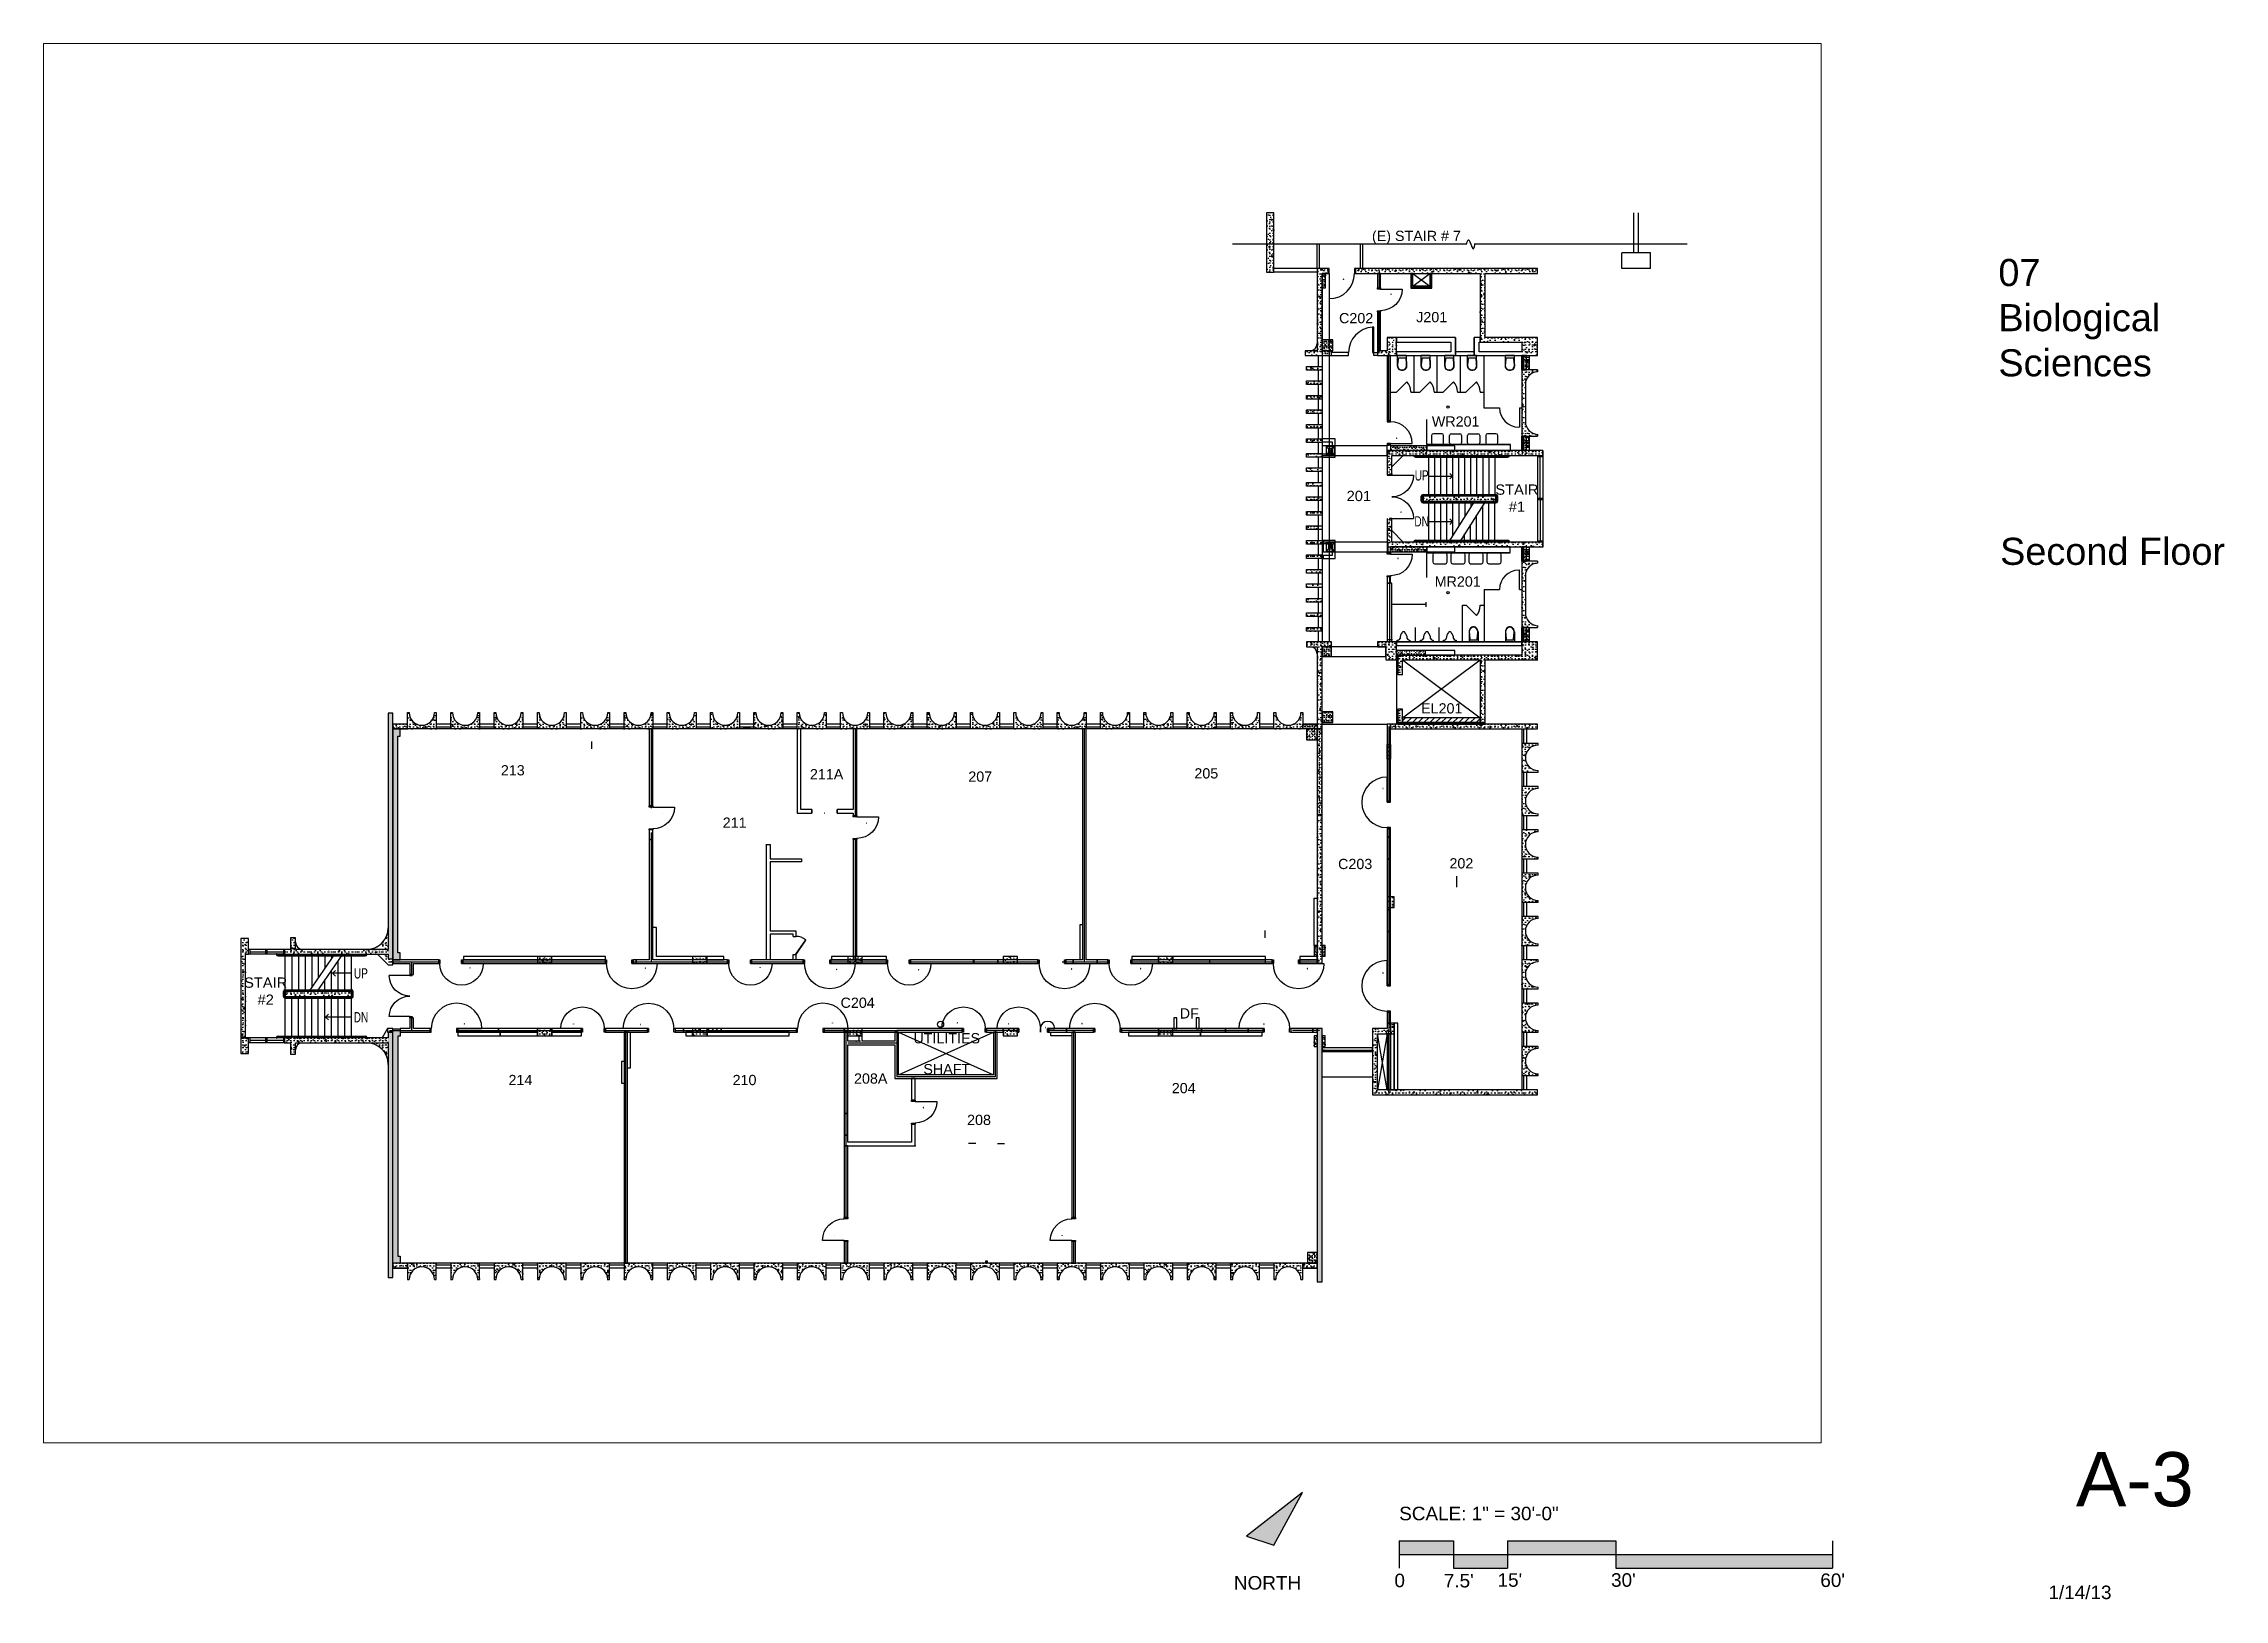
# Paper-space layout '8.5 x 11' of a CAD drawing. Header units: inches. Extents: x 0.3 to 10.4, y 0.1 to 7.3.
# The model-space entities are those that its viewports show. They can reach past a viewport. Long polylines and large blocks are cut down to what shows.
import ezdxf
from ezdxf.enums import TextEntityAlignment as Align

# ---------------------------------------------------------------- set-up
doc = ezdxf.new("R2010")
doc.units = ezdxf.units.IN
doc.header["$MEASUREMENT"] = 0
doc.linetypes.add('DASHED 2', pattern=[13.44, 7.68, -5.76])
doc.linetypes.add('HIDDEN', pattern=[5.76, 2.88, -2.88])
for name, color, linetype in [('_EWA 95% DWG', 7, 'Continuous'), ('A-DOOR', 4, 'Continuous'), ('A-DOOR-RPLC', 7, 'Continuous'), ('A-FILL-PATT', 1, 'Continuous'), ('A-FLOR-HRAL', 4, 'Continuous'), ('A-FLOR-STRS', 4, 'Continuous'), ('A-FLOR-TPTN-NEW', 7, 'Continuous'), ('A-GLAZ', 3, 'Continuous'), ('A-PFLR-NOTE', 3, 'Continuous'), ('A-ROOF-OTLN', 6, 'Continuous'), ('A-WALL', 5, 'Continuous'), ('A-WALL-JAMB', 6, 'Continuous'), ('ArchiCAD', 7, 'Continuous'), ('P-PFIXT-EXST', 7, 'Continuous'), ('P-PFIXT-NEW', 7, 'Continuous'), ('P-SANR-EQPM', 5, 'Continuous'), ('S-COLS', 6, 'Continuous'), ('S-COLS-NEW', 6, 'Continuous'), ('Window-Door Markers', 7, 'Continuous')]:
    doc.layers.add(name, color=color, linetype=linetype)
doc.layers.get('Window-Door Markers').off()
doc.styles.add('Arial', font='arial.ttf')
doc.styles.add('GENERATED_STYLE_10', font='swissc.ttf', dxfattribs={"width": 1.25})
doc.styles.add('GENERATED_STYLE_11', font='arial.ttf', dxfattribs={"width": 0.7})
doc.styles.add('GENERATED_STYLE_9', font='cour.ttf')
doc.styles.get("Standard").update_dxf_attribs({"font": 'arial.ttf'})
doc.linetypes.add('1 HR RATED', pattern='A,0,[2,BI-21.Shx,S=0.091429,R=0,X=0,Y=0],-14.4,0', length=14.4)
doc.linetypes.add('2 HR RATED', pattern='A,0,[1,BI-21.Shx,S=0.091429,R=0,X=0,Y=0],-14.4,0', length=14.4)
pattern_1 = [(45, (0, 0), (-14.4655, 14.4655), [1.9685, -9.84252]), (45, (-3.057, 11.409), (-14.4655, 14.4655), [1.9685, -9.84252]), (105, (0, 0), (19.76023, 5.29474), [1.9685, -9.84252]), (105, (8.352, 8.352), (19.76023, 5.29474), [1.9685, -9.84252]), (165, (1.392, 1.392), (5.29474, 19.76023), [1.9685, -9.84252]), (165, (9.744, 9.744), (5.29474, 19.76023), [1.9685, -9.84252]), (45, (-1.392, 1.392), (-2.783885, 2.783885), [0, -3.937008, 0, -5.905512]), (90, (-3e-16, 2.784), (-3.937008, 0), [0, -2.952756, 0, -4.92126])]
pattern_2 = [(45, (0, 0), (-20.8303, 20.8303), [1.84252, -15.16535]), (45, (-4.402, 16.428), (-20.8303, 20.8303), [1.84252, -15.16535]), (105, (0, 0), (28.45473, 7.62442), [1.84252, -15.16535]), (105, (12.026, 12.026), (28.45473, 7.62442), [1.84252, -15.16535]), (165, (1.303, 1.303), (7.62442, 28.45473), [1.84252, -15.16535]), (165, (13.33, 13.33), (7.62442, 28.45473), [1.84252, -15.16535]), (45, (-2.0044, 2.0044), (-4.008794, 4.008794), [0, -5.669291, 0, -8.503937]), (90, (-3e-16, 4.009), (-5.669291, 0), [0, -4.251969, 0, -7.086614])]
pattern_3 = [(45, (0, 0), (-3.474288, 3.474288), [])]
pattern_4 = [(45, (0, 0), (-6.681324, 6.681324), []), (45, (-1.336, 1.336), (-6.681324, 6.681324), []), (45, (-2.673, 2.673), (-6.681324, 6.681324), [])]

psp = doc.layouts.new('8.5 x 11')

# ---------------------------------------------------------------- texts
at = {"attachment_point": 1}
for s, insert, char_height, width in [('07\\PBiological\\PSciences', (9.37, 6.316), 0.125, 1.22578), ('Second Floor', (9.378, 5.029), 0.125, 1.22578), ('A-3', (9.728, 0.808), 0.25, 0.54068), ('SCALE: 1" = 30\'-0"', (6.604, 0.556), 0.0625, 1.5), ('{\\fArial|b0|i0|c0|p34;NORTH}', (5.841, 0.236), 0.0625, 0.29353), ('{\\fArial|b0|i0|c0|p34;0}', (6.582, 0.247), 0.0625, 0.0381), ("7.5'", (6.81, 0.246), 0.0625, 0.0625), ("15'", (7.058, 0.249), 0.0625, 0.0625), ("30'", (7.582, 0.249), 0.0625, 0.0625), ("60'", (8.548, 0.248), 0.0625, 0.0625), ('1/14/13', (9.601, 0.192), 0.0625, 0.28739)]:
    psp.add_mtext(s, dxfattribs=dict(at, insert=insert, char_height=char_height, width=width))

msp = doc.modelspace()

# ---------------------------------------------------------------- texts
at = {"layer": 'A-PFLR-NOTE', "char_height": 17}
for s, insert, attachment_point, style in [('(E) STAIR # 7', (1326.6, 1327.6), 5, 'Arial'), ('\\A1;{\\fArial|b0|i0|c0|p34;UP}', (1323.8, 932), 4, 'GENERATED_STYLE_11'), ('STAIR \\P#1', (1493.6, 894.3), 5, 'GENERATED_STYLE_10'), ('\\A1;{\\fArial|b0|i0|c0|p34;DN}', (1323.2, 855.7), 4, 'GENERATED_STYLE_11'), ('\\A1;{\\fArial|b0|i0|c0|p34;UP}', (-439.1, 104.4), 4, 'GENERATED_STYLE_11'), ('STAIR\\P#2', (-585.8, 75), 5, 'GENERATED_STYLE_10'), ('\\A1;{\\fArial|b0|i0|c0|p34;DN}', (-439.4, 31.7), 4, 'GENERATED_STYLE_11'), ('\\A1;{\\fArial|b0|i0|c0|p34;DF}', (933.2, 46.5), 1, 'Arial')]:
    msp.add_mtext(s, dxfattribs=dict(at, insert=insert, attachment_point=attachment_point, style=style))
at = {"layer": 'A-PFLR-NOTE', "char_height": 17, "attachment_point": 5}
for s, insert, line_spacing_factor, style in [('C202', (1226.4, 1193.3), 0.912451, 'Arial'), ('J201', (1352, 1195), 0.9215, 'Arial'), ('WR201', (1391.8, 1021.6), 0.919252, 'Arial'), ('201', (1230.9, 897.8), 1.016231, 'GENERATED_STYLE_10'), ('MR201', (1395.2, 755.6), 0.930036, 'Arial'), ('EL201', (1368.7, 544.8), 0.919252, 'Arial'), ('213', (-175.1, 441.9), 0.919238, 'Arial'), ('207', (601.7, 431.4), 0.919252, 'Arial'), ('205', (977.4, 436.8), 0.929072, 'Arial'), ('211', (193.6, 355), 0.908726, 'Arial'), ('C203', (1224.8, 286.2), 1.016231, 'Arial'), ('202', (1401.3, 287.3), 0.908644, 'Arial'), ('C204', (398, 55.6), 0.911702, 'Arial'), ('UTILITIES\\P\\PSHAFT', (546.1, -29.1), 0.905872, 'Arial'), ('214', (-162.5, -72.7), 0.921668, 'Arial'), ('210', (210, -72.8), 0.919252, 'Arial'), ('204', (939.9, -86.3), 0.919252, 'Arial'), ('208', (599.7, -139.1), 0.918492, 'Arial')]:
    msp.add_mtext(s, dxfattribs=dict(at, insert=insert, line_spacing_factor=line_spacing_factor, style=style))
at = {"layer": 'A-PFLR-NOTE', "char_height": 17, "attachment_point": 5, "style": 'Arial'}
for s, insert, width, line_spacing_factor in [('211A', (346.4, 435.5), 33.093, 0.909822), ('208A', (419.7, -70.4), 29.692, 0.918492)]:
    msp.add_mtext(s, dxfattribs=dict(at, insert=insert, width=width, line_spacing_factor=line_spacing_factor))

# ---------------------------------------------------------------- blocks, each defined once
blk = doc.blocks.new('D1 Metal_181')
at = {"color": 0, "linetype": 'ByBlock'}
for p, q in [((-18, 0), (-20, 0)), ((-20, 0), (-20, -6)), ((-18, -6), (-18, 0)), ((18, 0), (18, 36)), ((20, 0), (18, 0)), ((18, 0), (18, -6)), ((20, -6), (20, 0)), ((-20, -6), (-18, -6)), ((18, -6), (20, -6))]:
    blk.add_line(p, q, dxfattribs=at)
blk.add_arc((18, 0), 36, 90, 180, dxfattribs=at)
blk = doc.blocks.new('Door Marker_NCS_370')
at = {"layer": 'ArchiCAD', "color": 0, "linetype": 'Continuous'}
for start, end in [(0, 180), (180, 0)]:
    blk.add_arc((-9.9, 16.7), 0.189, start, end, dxfattribs=at)
at = {"layer": 'ArchiCAD', "color": 0, "style": 'GENERATED_STYLE_9'}
blk.add_attdef('', text='', height=0.18, dxfattribs=at).set_placement((0, 0), align=Align.TOP_LEFT)
blk = doc.blocks.new('D1 Metal_286')
at = {"color": 0, "linetype": 'ByBlock'}
for p, q in [((-18, 0), (-18, -6)), ((-18, -6), (-18, 0)), ((18, 0), (18, -6)), ((18, -6), (18, 0)), ((18, 0), (54, 0))]:
    blk.add_line(p, q, dxfattribs=at)
blk.add_arc((18, 0), 36, 0, 180, dxfattribs=at)
blk = doc.blocks.new('Door Marker_NCS_312')
at = {"layer": 'ArchiCAD', "color": 0, "linetype": 'Continuous'}
for start, end in [(0, 180), (180, 0)]:
    blk.add_arc((-35.2, 7.8), 0.189, start, end, dxfattribs=at)
at = {"layer": 'ArchiCAD', "color": 0, "style": 'GENERATED_STYLE_9'}
blk.add_attdef('', text='', height=0.18, dxfattribs=at).set_placement((0, 0), align=Align.TOP_LEFT)
blk = doc.blocks.new('D1 Metal_208')
at = {"color": 0, "linetype": 'ByBlock'}
for p, q in [((-6, 0), (-6, -6)), ((-6, -6), (-6, 0)), ((6, 0), (6, -6)), ((6, -6), (6, 0)), ((6, 0), (18, 0))]:
    blk.add_line(p, q, dxfattribs=at)
blk.add_arc((6, 0), 12, 0, 180, dxfattribs=at)
blk = doc.blocks.new('Door Marker_NCS_387')
at = {"layer": 'ArchiCAD', "color": 0, "linetype": 'Continuous'}
for start, end in [(0, 180), (180, 0)]:
    blk.add_arc((2.1, 1.8), 0.189, start, end, dxfattribs=at)
blk = doc.blocks.new('D1 Metal_378')
at = {"color": 0, "linetype": 'ByBlock'}
for p, q in [((-21, 0), (-23, 0)), ((-23, 0), (-23, -6)), ((-21, -6), (-21, 0)), ((23, 0), (21, 0)), ((21, 0), (21, -6)), ((21, 0), (63, 0)), ((23, -6), (23, 0)), ((-23, -6), (-21, -6)), ((21, -6), (23, -6))]:
    blk.add_line(p, q, dxfattribs=at)
blk.add_arc((21, 0), 42, 0, 180, dxfattribs=at)
blk = doc.blocks.new('Door Marker_NCS_1063')
at = {"layer": 'ArchiCAD', "color": 0, "linetype": 'Continuous'}
for start, end in [(0, 180), (180, 0)]:
    blk.add_arc((-21.7, 7.4), 0.189, start, end, dxfattribs=at)
at = {"layer": 'ArchiCAD', "color": 0, "style": 'GENERATED_STYLE_9'}
blk.add_attdef('', text='', height=0.18, dxfattribs=at).set_placement((0, 0), align=Align.TOP_LEFT)
blk = doc.blocks.new('D1 Metal_226')
at = {"color": 0, "linetype": 'ByBlock'}
for p, q in [((-18, 0), (-20, 0)), ((-20, 0), (-20, -6)), ((-18, -6), (-18, 0)), ((20, 0), (18, 0)), ((18, 0), (18, -6)), ((18, 0), (54, 0)), ((20, -6), (20, 0)), ((-20, -6), (-18, -6)), ((18, -6), (20, -6))]:
    blk.add_line(p, q, dxfattribs=at)
blk.add_arc((18, 0), 36, 0, 180, dxfattribs=at)
blk = doc.blocks.new('Door Marker_NCS_755')
at = {"layer": 'ArchiCAD', "color": 0, "linetype": 'Continuous'}
for start, end in [(0, 180), (180, 0)]:
    blk.add_arc((-34.5, 8.4), 0.189, start, end, dxfattribs=at)
at = {"layer": 'ArchiCAD', "color": 0, "style": 'GENERATED_STYLE_9'}
blk.add_attdef('', text='', height=0.18, dxfattribs=at).set_placement((0, 0), align=Align.TOP_LEFT)
blk = doc.blocks.new('D1 Metal_287')
at = {"color": 0, "linetype": 'ByBlock'}
for p, q in [((-18, 0), (-20, 0)), ((-20, 0), (-20, -6)), ((-18, -6), (-18, 0)), ((20, 0), (18, 0)), ((18, 0), (18, -6)), ((18, 0), (54, 0)), ((20, -6), (20, 0)), ((-20, -6), (-18, -6)), ((18, -6), (20, -6))]:
    blk.add_line(p, q, dxfattribs=at)
blk.add_arc((18, 0), 36, 0, 180, dxfattribs=at)
blk = doc.blocks.new('Door Marker_NCS_717')
at = {"layer": 'ArchiCAD', "color": 0, "linetype": 'Continuous'}
for start, end in [(0, 180), (180, 0)]:
    blk.add_arc((32.9, -13.7), 0.189, start, end, dxfattribs=at)
at = {"layer": 'ArchiCAD', "color": 0, "style": 'GENERATED_STYLE_9'}
blk.add_attdef('', text='', height=0.18, dxfattribs=at).set_placement((0, 0), align=Align.TOP_LEFT)
blk = doc.blocks.new('D1 Metal_69')
at = {"color": 0, "linetype": 'ByBlock'}
for p, q in [((-21, 0), (-23, 0)), ((-23, 0), (-23, -6)), ((-21, -6), (-21, 0)), ((23, 0), (21, 0)), ((21, 0), (21, -6)), ((21, 0), (63, 0)), ((23, -6), (23, 0)), ((-23, -6), (-21, -6)), ((21, -6), (23, -6))]:
    blk.add_line(p, q, dxfattribs=at)
blk.add_arc((21, 0), 42, 0, 180, dxfattribs=at)
blk = doc.blocks.new('Door Marker_NCS_293')
at = {"layer": 'ArchiCAD', "color": 0, "linetype": 'Continuous'}
for start, end in [(0, 180), (180, 0)]:
    blk.add_arc((34.1, -12.8), 0.189, start, end, dxfattribs=at)
at = {"layer": 'ArchiCAD', "color": 0, "style": 'GENERATED_STYLE_9'}
blk.add_attdef('', text='', height=0.18, dxfattribs=at).set_placement((0, 0), align=Align.TOP_LEFT)
blk = doc.blocks.new('D1 Metal_312')
at = {"color": 0, "linetype": 'ByBlock'}
for p, q in [((-21, 0), (-23, 0)), ((-23, 0), (-23, -6)), ((-21, -6), (-21, 0)), ((23, 0), (21, 0)), ((21, 0), (21, -6)), ((21, 0), (63, 0)), ((23, -6), (23, 0)), ((-23, -6), (-21, -6)), ((21, -6), (23, -6))]:
    blk.add_line(p, q, dxfattribs=at)
blk.add_arc((21, 0), 42, 0, 180, dxfattribs=at)
blk = doc.blocks.new('Door Marker_NCS_756')
at = {"layer": 'ArchiCAD', "color": 0, "linetype": 'Continuous'}
for start, end in [(0, 180), (180, 0)]:
    blk.add_arc((43.2, -13.4), 0.189, start, end, dxfattribs=at)
at = {"layer": 'ArchiCAD', "color": 0, "style": 'GENERATED_STYLE_9'}
blk.add_attdef('', text='', height=0.18, dxfattribs=at).set_placement((0, 0), align=Align.TOP_LEFT)
blk = doc.blocks.new('D1 Metal_175')
at = {"color": 0, "linetype": 'ByBlock'}
for p, q in [((-18, 0), (-20, 0)), ((-20, 0), (-20, -6)), ((-18, -6), (-18, 0)), ((18, 0), (18, 36)), ((20, 0), (18, 0)), ((18, 0), (18, -6)), ((20, -6), (20, 0)), ((-20, -6), (-18, -6)), ((18, -6), (20, -6))]:
    blk.add_line(p, q, dxfattribs=at)
blk.add_arc((18, 0), 36, 90, 180, dxfattribs=at)
blk = doc.blocks.new('Door Marker_NCS_363')
at = {"layer": 'ArchiCAD', "color": 0, "linetype": 'Continuous'}
for start, end in [(0, 180), (180, 0)]:
    blk.add_arc((7.6, -19.4), 0.189, start, end, dxfattribs=at)
at = {"layer": 'ArchiCAD', "color": 0, "style": 'GENERATED_STYLE_9'}
blk.add_attdef('', text='', height=0.18, dxfattribs=at).set_placement((0, 0), align=Align.TOP_LEFT)
blk = doc.blocks.new('D1 Metal_182')
at = {"color": 0, "linetype": 'ByBlock'}
for p, q in [((-18, 0), (-20, 0)), ((-20, 0), (-20, -6)), ((-18, -6), (-18, 0)), ((18, 0), (18, 36)), ((20, 0), (18, 0)), ((18, 0), (18, -6)), ((20, -6), (20, 0)), ((-20, -6), (-18, -6)), ((18, -6), (20, -6))]:
    blk.add_line(p, q, dxfattribs=at)
blk.add_arc((18, 0), 36, 90, 180, dxfattribs=at)
blk = doc.blocks.new('Door Marker_NCS_371')
at = {"layer": 'ArchiCAD', "color": 0, "linetype": 'Continuous'}
for start, end in [(0, 180), (180, 0)]:
    blk.add_arc((9.8, -22.4), 0.189, start, end, dxfattribs=at)
at = {"layer": 'ArchiCAD', "color": 0, "style": 'GENERATED_STYLE_9'}
blk.add_attdef('', text='', height=0.18, dxfattribs=at).set_placement((0, 0), align=Align.TOP_LEFT)
blk = doc.blocks.new('D1 Metal_174')
at = {"color": 0, "linetype": 'ByBlock'}
for p, q in [((-21, 0), (-23, 0)), ((-23, 0), (-23, -6)), ((-21, -6), (-21, 0)), ((23, 0), (21, 0)), ((21, 0), (21, -6)), ((21, 0), (63, 0)), ((23, -6), (23, 0)), ((-23, -6), (-21, -6)), ((21, -6), (23, -6))]:
    blk.add_line(p, q, dxfattribs=at)
blk.add_arc((21, 0), 42, 0, 180, dxfattribs=at)
blk = doc.blocks.new('Door Marker_NCS_402')
at = {"layer": 'ArchiCAD', "color": 0, "linetype": 'Continuous'}
for start, end in [(0, 180), (180, 0)]:
    blk.add_arc((-33, 9.1), 0.189, start, end, dxfattribs=at)
at = {"layer": 'ArchiCAD', "color": 0, "style": 'GENERATED_STYLE_9'}
blk.add_attdef('', text='', height=0.18, dxfattribs=at).set_placement((0, 0), align=Align.TOP_LEFT)
blk = doc.blocks.new('D1 Metal_237')
at = {"color": 0, "linetype": 'ByBlock'}
for p, q in [((-18, 0), (-20, 0)), ((-20, 0), (-20, -5.25)), ((-18, -5.25), (-18, 0)), ((18, 0), (18, 36)), ((20, 0), (18, 0)), ((18, 0), (18, -5.25)), ((20, -5.25), (20, 0)), ((-20, -5.25), (-18, -5.25)), ((18, -5.25), (20, -5.25))]:
    blk.add_line(p, q, dxfattribs=at)
blk.add_arc((18, 0), 36, 90, 180, dxfattribs=at)
blk = doc.blocks.new('Door Marker_NCS_405')
at = {"layer": 'ArchiCAD', "color": 0, "linetype": 'Continuous'}
for start, end in [(0, 180), (180, 0)]:
    blk.add_arc((9.3, -22.5), 0.189, start, end, dxfattribs=at)
at = {"layer": 'ArchiCAD', "color": 0, "style": 'GENERATED_STYLE_9'}
blk.add_attdef('', text='', height=0.18, dxfattribs=at).set_placement((0, 0), align=Align.TOP_LEFT)
blk = doc.blocks.new('Door Marker_NCS_295')
at = {"layer": 'ArchiCAD', "color": 0, "linetype": 'Continuous'}
for start, end in [(0, 180), (180, 0)]:
    blk.add_arc((42.3, -14.2), 0.189, start, end, dxfattribs=at)
at = {"layer": 'ArchiCAD', "color": 0, "style": 'GENERATED_STYLE_9'}
blk.add_attdef('', text='', height=0.18, dxfattribs=at).set_placement((0, 0), align=Align.TOP_LEFT)
blk = doc.blocks.new('D1 Metal_288')
at = {"color": 0, "linetype": 'ByBlock'}
for p, q in [((-21, 0), (-23, 0)), ((-23, 0), (-23, -6)), ((-21, -6), (-21, 0)), ((23, 0), (21, 0)), ((21, 0), (21, -6)), ((21, 0), (63, 0)), ((23, -6), (23, 0)), ((-23, -6), (-21, -6)), ((21, -6), (23, -6))]:
    blk.add_line(p, q, dxfattribs=at)
blk.add_arc((21, 0), 42, 0, 180, dxfattribs=at)
blk = doc.blocks.new('Door Marker_NCS_730')
at = {"layer": 'ArchiCAD', "color": 0, "linetype": 'Continuous'}
for start, end in [(0, 180), (180, 0)]:
    blk.add_arc((-37, -15.1), 0.189, start, end, dxfattribs=at)
at = {"layer": 'ArchiCAD', "color": 0, "style": 'GENERATED_STYLE_9'}
blk.add_attdef('', text='', height=0.18, dxfattribs=at).set_placement((0, 0), align=Align.TOP_LEFT)
blk = doc.blocks.new('D1 Metal_313')
at = {"color": 0, "linetype": 'ByBlock'}
for p, q in [((-21, 0), (-23, 0)), ((-23, 0), (-23, -6)), ((-21, -6), (-21, 0)), ((23, 0), (21, 0)), ((21, 0), (21, -6)), ((21, 0), (63, 0)), ((23, -6), (23, 0)), ((-23, -6), (-21, -6)), ((21, -6), (23, -6))]:
    blk.add_line(p, q, dxfattribs=at)
blk.add_arc((21, 0), 42, 0, 180, dxfattribs=at)
blk = doc.blocks.new('Door Marker_NCS_757')
at = {"layer": 'ArchiCAD', "color": 0, "linetype": 'Continuous'}
for start, end in [(0, 180), (180, 0)]:
    blk.add_arc((-35.4, 8.4), 0.189, start, end, dxfattribs=at)
at = {"layer": 'ArchiCAD', "color": 0, "style": 'GENERATED_STYLE_9'}
blk.add_attdef('', text='', height=0.18, dxfattribs=at).set_placement((0, 0), align=Align.TOP_LEFT)
blk = doc.blocks.new('D1 Metal_314')
at = {"color": 0, "linetype": 'ByBlock'}
for p, q in [((-21, 0), (-23, 0)), ((-23, 0), (-23, -6)), ((-21, -6), (-21, 0)), ((23, 0), (21, 0)), ((21, 0), (21, -6)), ((21, 0), (63, 0)), ((23, -6), (23, 0)), ((-23, -6), (-21, -6)), ((21, -6), (23, -6))]:
    blk.add_line(p, q, dxfattribs=at)
blk.add_arc((21, 0), 42, 0, 180, dxfattribs=at)
blk = doc.blocks.new('Door Marker_NCS_758')
at = {"layer": 'ArchiCAD', "color": 0, "linetype": 'Continuous'}
for start, end in [(0, 180), (180, 0)]:
    blk.add_arc((43.9, 6.6), 0.189, start, end, dxfattribs=at)
at = {"layer": 'ArchiCAD', "color": 0, "style": 'GENERATED_STYLE_9'}
blk.add_attdef('', text='', height=0.18, dxfattribs=at).set_placement((0, 0), align=Align.TOP_LEFT)
blk = doc.blocks.new('D1 Metal_315')
at = {"color": 0, "linetype": 'ByBlock'}
for p, q in [((-21, 0), (-23, 0)), ((-23, 0), (-23, -6)), ((-21, -6), (-21, 0)), ((23, 0), (21, 0)), ((21, 0), (21, -6)), ((21, 0), (63, 0)), ((23, -6), (23, 0)), ((-23, -6), (-21, -6)), ((21, -6), (23, -6))]:
    blk.add_line(p, q, dxfattribs=at)
blk.add_arc((21, 0), 42, 0, 180, dxfattribs=at)
blk = doc.blocks.new('Door Marker_NCS_759')
at = {"layer": 'ArchiCAD', "color": 0, "linetype": 'Continuous'}
for start, end in [(0, 180), (180, 0)]:
    blk.add_arc((42.2, 6.6), 0.189, start, end, dxfattribs=at)
at = {"layer": 'ArchiCAD', "color": 0, "style": 'GENERATED_STYLE_9'}
blk.add_attdef('', text='', height=0.18, dxfattribs=at).set_placement((0, 0), align=Align.TOP_LEFT)
blk = doc.blocks.new('D1 Metal_324')
at = {"color": 0, "linetype": 'ByBlock'}
for p, q in [((-21, 0), (-23, 0)), ((-23, 0), (-23, -6)), ((-21, -6), (-21, 0)), ((23, 0), (21, 0)), ((21, 0), (21, -6)), ((21, 0), (63, 0)), ((23, -6), (23, 0)), ((-23, -6), (-21, -6)), ((21, -6), (23, -6))]:
    blk.add_line(p, q, dxfattribs=at)
blk.add_arc((21, 0), 42, 0, 180, dxfattribs=at)
blk = doc.blocks.new('Door Marker_NCS_767')
at = {"layer": 'ArchiCAD', "color": 0, "linetype": 'Continuous'}
for start, end in [(0, 180), (180, 0)]:
    blk.add_arc((-32.6, 10.1), 0.189, start, end, dxfattribs=at)
at = {"layer": 'ArchiCAD', "color": 0, "style": 'GENERATED_STYLE_9'}
blk.add_attdef('', text='', height=0.18, dxfattribs=at).set_placement((0, 0), align=Align.TOP_LEFT)
blk = doc.blocks.new('D1 Metal_349')
at = {"color": 0, "linetype": 'ByBlock'}
for p, q in [((-18, 0), (-20, 0)), ((-20, 0), (-20, -6)), ((-18, -6), (-18, 0)), ((18, 0), (18, 36)), ((20, 0), (18, 0)), ((18, 0), (18, -6)), ((20, -6), (20, 0)), ((-20, -6), (-18, -6)), ((18, -6), (20, -6))]:
    blk.add_line(p, q, dxfattribs=at)
blk.add_arc((18, 0), 36, 90, 180, dxfattribs=at)
blk = doc.blocks.new('Door Marker_NCS_864')
at = {"layer": 'ArchiCAD', "color": 0, "linetype": 'Continuous'}
for start, end in [(0, 180), (180, 0)]:
    blk.add_arc((-6.8, 15.5), 0.189, start, end, dxfattribs=at)
at = {"layer": 'ArchiCAD', "color": 0, "style": 'GENERATED_STYLE_9'}
blk.add_attdef('', text='', height=0.18, dxfattribs=at).set_placement((0, 0), align=Align.TOP_LEFT)
blk = doc.blocks.new('WC 1 Symb_1073')
at = {"layer": 'P-PFIXT-NEW', "color": 0, "linetype": 'ByBlock'}
for p, q in [((0, 0), (0, 15)), ((16.8, 15), (0, 15)), ((16.8, 0), (0, 0)), ((3.7, 13.7), (3.7, 1.3))]:
    blk.add_line(p, q, dxfattribs=at)
for points in [[(16.8, 15), (15.1, 15), (13.5, 14.9), (11.8, 14.8), (10.2, 14.6), (8.6, 14.5), (6.9, 14.2), (5.3, 14), (3.7, 13.7)], [(16.8, 14.5), (15.2, 14.5), (13.5, 14.4), (11.8, 14.3), (10.2, 14.1), (8.6, 14), (6.9, 13.7), (5.3, 13.5), (3.7, 13.2)], [(3.7, 1.8), (5.3, 1.5), (6.9, 1.3), (8.6, 1), (10.2, 0.9), (11.8, 0.7), (13.5, 0.6), (15.2, 0.5), (16.8, 0.5)], [(3.7, 1.3), (5.3, 1), (6.9, 0.8), (8.6, 0.5), (10.2, 0.4), (11.8, 0.2), (13.5, 0.1), (15.1, 0), (16.8, 0)], [(16.7, 0.5), (19.1, 0.8), (21.2, 1.8), (23, 3.3), (24.1, 5.3), (24.5, 7.4), (24.1, 9.6), (23, 11.6), (21.3, 13.2), (19.2, 14.2), (16.8, 14.5)], [(16.8, 0), (19.1, 0.3), (21.2, 1.2), (23, 2.6), (24.3, 4.4), (24.9, 6.4), (24.9, 8.6), (24.3, 10.6), (23, 12.4), (21.2, 13.8), (19.1, 14.7), (16.8, 15)]]:
    blk.add_lwpolyline(points, dxfattribs=at)
blk = doc.blocks.new('WC 1 Symb_1080')
at = {"layer": 'P-PFIXT-NEW', "color": 0, "linetype": 'ByBlock'}
for p, q in [((0, 0), (0, 15)), ((16.8, 15), (0, 15)), ((16.8, 0), (0, 0)), ((3.7, 13.7), (3.7, 1.3))]:
    blk.add_line(p, q, dxfattribs=at)
for points in [[(16.8, 15), (15.1, 15), (13.5, 14.9), (11.8, 14.8), (10.2, 14.6), (8.6, 14.5), (6.9, 14.2), (5.3, 14), (3.7, 13.7)], [(16.8, 14.5), (15.2, 14.5), (13.5, 14.4), (11.8, 14.3), (10.2, 14.1), (8.6, 14), (6.9, 13.7), (5.3, 13.5), (3.7, 13.2)], [(3.7, 1.8), (5.3, 1.5), (6.9, 1.3), (8.6, 1), (10.2, 0.9), (11.8, 0.7), (13.5, 0.6), (15.2, 0.5), (16.8, 0.5)], [(3.7, 1.3), (5.3, 1), (6.9, 0.8), (8.6, 0.5), (10.2, 0.4), (11.8, 0.2), (13.5, 0.1), (15.1, 0), (16.8, 0)], [(16.7, 0.5), (19.1, 0.8), (21.2, 1.8), (23, 3.3), (24.1, 5.3), (24.5, 7.4), (24.1, 9.6), (23, 11.6), (21.3, 13.2), (19.2, 14.2), (16.8, 14.5)], [(16.8, 0), (19.1, 0.3), (21.2, 1.2), (23, 2.6), (24.3, 4.4), (24.9, 6.4), (24.9, 8.6), (24.3, 10.6), (23, 12.4), (21.2, 13.8), (19.1, 14.7), (16.8, 15)]]:
    blk.add_lwpolyline(points, dxfattribs=at)
blk = doc.blocks.new('D1 Metal_251')
at = {"color": 0, "linetype": 'ByBlock'}
for p, q in [((-18, 0), (-20, 0)), ((-20, 0), (-20, -6)), ((-18, -6), (-18, 0)), ((20, 0), (18, 0)), ((18, 0), (18, -6)), ((18, 0), (54, 0)), ((20, -6), (20, 0)), ((-20, -6), (-18, -6)), ((18, -6), (20, -6))]:
    blk.add_line(p, q, dxfattribs=at)
blk.add_arc((18, 0), 36, 0, 180, dxfattribs=at)
blk = doc.blocks.new('Door Marker_NCS_311')
at = {"layer": 'ArchiCAD', "color": 0, "linetype": 'Continuous'}
for start, end in [(0, 180), (180, 0)]:
    blk.add_arc((-32.2, 7.1), 0.189, start, end, dxfattribs=at)
at = {"layer": 'ArchiCAD', "color": 0, "style": 'GENERATED_STYLE_9'}
blk.add_attdef('', text='', height=0.18, dxfattribs=at).set_placement((0, 0), align=Align.TOP_LEFT)
blk = doc.blocks.new('D1 Metal_303')
at = {"color": 0, "linetype": 'ByBlock'}
for p, q in [((-18, 0), (-20, 0)), ((-20, 0), (-20, -6)), ((-18, -6), (-18, 0)), ((20, 0), (18, 0)), ((18, 0), (18, -6)), ((18, 0), (54, 0)), ((20, -6), (20, 0)), ((-20, -6), (-18, -6)), ((18, -6), (20, -6))]:
    blk.add_line(p, q, dxfattribs=at)
blk.add_arc((18, 0), 36, 0, 180, dxfattribs=at)
blk = doc.blocks.new('Door Marker_NCS_747')
at = {"layer": 'ArchiCAD', "color": 0, "linetype": 'Continuous'}
for start, end in [(0, 180), (180, 0)]:
    blk.add_arc((-34.3, 6.7), 0.189, start, end, dxfattribs=at)
at = {"layer": 'ArchiCAD', "color": 0, "style": 'GENERATED_STYLE_9'}
blk.add_attdef('', text='', height=0.18, dxfattribs=at).set_placement((0, 0), align=Align.TOP_LEFT)
blk = doc.blocks.new('D1 Metal_289')
at = {"color": 0, "linetype": 'ByBlock'}
for p, q in [((-18, 0), (-20, 0)), ((-20, 0), (-20, -6)), ((-18, -6), (-18, 0)), ((20, 0), (18, 0)), ((18, 0), (18, -6)), ((18, 0), (54, 0)), ((20, -6), (20, 0)), ((-20, -6), (-18, -6)), ((18, -6), (20, -6))]:
    blk.add_line(p, q, dxfattribs=at)
blk.add_arc((18, 0), 36, 0, 180, dxfattribs=at)
blk = doc.blocks.new('Door Marker_NCS_731')
at = {"layer": 'ArchiCAD', "color": 0, "linetype": 'Continuous'}
for start, end in [(0, 180), (180, 0)]:
    blk.add_arc((-33.6, 10.3), 0.189, start, end, dxfattribs=at)
at = {"layer": 'ArchiCAD', "color": 0, "style": 'GENERATED_STYLE_9'}
blk.add_attdef('', text='', height=0.18, dxfattribs=at).set_placement((0, 0), align=Align.TOP_LEFT)
blk = doc.blocks.new('Door Marker_NCS_296')
at = {"layer": 'ArchiCAD', "color": 0, "linetype": 'Continuous'}
for start, end in [(0, 180), (180, 0)]:
    blk.add_arc((28.3, -15.4), 0.189, start, end, dxfattribs=at)
at = {"layer": 'ArchiCAD', "color": 0, "style": 'GENERATED_STYLE_9'}
blk.add_attdef('', text='', height=0.18, dxfattribs=at).set_placement((0, 0), align=Align.TOP_LEFT)
blk = doc.blocks.new('Door Marker_NCS_381')
at = {"layer": 'ArchiCAD', "color": 0, "linetype": 'Continuous'}
for start, end in [(0, 180), (180, 0)]:
    blk.add_arc((0, -6), 0.189, start, end, dxfattribs=at)
blk = doc.blocks.new('Door Marker_NCS_408')
at = {"layer": 'ArchiCAD', "color": 0, "linetype": 'Continuous'}
for start, end in [(0, 180), (180, 0)]:
    blk.add_arc((-7.4, 15.7), 0.189, start, end, dxfattribs=at)
at = {"layer": 'ArchiCAD', "color": 0, "style": 'GENERATED_STYLE_9'}
blk.add_attdef('', text='', height=0.18, dxfattribs=at).set_placement((0, 0), align=Align.TOP_LEFT)
blk = doc.blocks.new('D2 Metal_285')
at = {"color": 0, "linetype": 'ByBlock'}
for p, q in [((-38, 0), (-36, 0)), ((-38, -4), (-38, 0)), ((-36, 0), (-36, 36)), ((-36, 0), (-36, -4)), ((36, 0), (36, 36)), ((38, 0), (36, 0)), ((36, 0), (36, -4)), ((38, -4), (38, 0)), ((-36, -4), (-38, -4)), ((36, -4), (38, -4))]:
    blk.add_line(p, q, dxfattribs=at)
for centre, start, end in [((-36, 0), 0, 90), ((36, 0), 90, 180)]:
    blk.add_arc(centre, 36, start, end, dxfattribs=at)
blk = doc.blocks.new('Door Marker_NCS_310')
at = {"layer": 'ArchiCAD', "color": 0, "linetype": 'Continuous'}
for start, end in [(0, 180), (180, 0)]:
    blk.add_arc((-25.4, -23.2), 0.189, start, end, dxfattribs=at)
at = {"layer": 'ArchiCAD', "color": 0, "style": 'GENERATED_STYLE_9'}
blk.add_attdef('', text='', height=0.18, dxfattribs=at).set_placement((0, 0), align=Align.TOP_LEFT)
blk = doc.blocks.new('D2 Metal_63')
at = {"color": 0, "linetype": 'ByBlock'}
for p, q in [((-36, 0), (-34, 0)), ((-36, -4), (-36, 0)), ((-34, 0), (-34, 34)), ((-34, 0), (-34, -4)), ((34, 0), (34, 34)), ((36, 0), (34, 0)), ((34, 0), (34, -4)), ((36, -4), (36, 0)), ((-34, -4), (-36, -4)), ((34, -4), (36, -4))]:
    blk.add_line(p, q, dxfattribs=at)
for centre, start, end in [((-34, 0), 0, 90), ((34, 0), 90, 180)]:
    blk.add_arc(centre, 34, start, end, dxfattribs=at)
blk = doc.blocks.new('Door Marker_NCS_288')
at = {"layer": 'ArchiCAD', "color": 0, "linetype": 'Continuous'}
for start, end in [(0, 180), (180, 0)]:
    blk.add_arc((-27.8, 12.7), 0.189, start, end, dxfattribs=at)
at = {"layer": 'ArchiCAD', "color": 0, "style": 'GENERATED_STYLE_9'}
blk.add_attdef('', text='', height=0.18, dxfattribs=at).set_placement((0, 0), align=Align.TOP_LEFT)
blk = doc.blocks.new('D1 Metal_309')
at = {"color": 0, "linetype": 'ByBlock'}
for p, q in [((-21, 0), (-23, 0)), ((-23, 0), (-23, -6)), ((-21, -6), (-21, 0)), ((23, 0), (21, 0)), ((21, 0), (21, -6)), ((21, 0), (63, 0)), ((23, -6), (23, 0)), ((-23, -6), (-21, -6)), ((21, -6), (23, -6))]:
    blk.add_line(p, q, dxfattribs=at)
blk.add_arc((21, 0), 42, 0, 180, dxfattribs=at)
blk = doc.blocks.new('Door Marker_NCS_754')
at = {"layer": 'ArchiCAD', "color": 0, "linetype": 'Continuous'}
for start, end in [(0, 180), (180, 0)]:
    blk.add_arc((-33.7, -13.6), 0.189, start, end, dxfattribs=at)
at = {"layer": 'ArchiCAD', "color": 0, "style": 'GENERATED_STYLE_9'}
blk.add_attdef('', text='', height=0.18, dxfattribs=at).set_placement((0, 0), align=Align.TOP_LEFT)
blk = doc.blocks.new('D1 Metal_342')
at = {"color": 0, "linetype": 'ByBlock'}
for p, q in [((21, 0), (21, 42)), ((-21, 0), (-23, 0)), ((-23, 0), (-23, -8)), ((-21, -8), (-21, 0)), ((23, 0), (21, 0)), ((21, 0), (21, -8)), ((23, -8), (23, 0)), ((-23, -8), (-21, -8)), ((21, -8), (23, -8))]:
    blk.add_line(p, q, dxfattribs=at)
blk.add_arc((21, 0), 42, 90, 180, dxfattribs=at)
blk = doc.blocks.new('Door Marker_NCS_835')
at = {"layer": 'ArchiCAD', "color": 0, "linetype": 'Continuous'}
for start, end in [(0, 180), (180, 0)]:
    blk.add_arc((2.8, -17.7), 0.189, start, end, dxfattribs=at)
at = {"layer": 'ArchiCAD', "color": 0, "style": 'GENERATED_STYLE_9'}
blk.add_attdef('', text='', height=0.18, dxfattribs=at).set_placement((0, 0), align=Align.TOP_LEFT)
blk = doc.blocks.new('D1 Metal_386')
at = {"color": 0, "linetype": 'ByBlock'}
for p, q in [((-18, 0), (-20, 0)), ((-20, 0), (-20, -6)), ((-18, -6), (-18, 0)), ((18, 0), (18, 36)), ((20, 0), (18, 0)), ((18, 0), (18, -6)), ((20, -6), (20, 0)), ((-20, -6), (-18, -6)), ((18, -6), (20, -6))]:
    blk.add_line(p, q, dxfattribs=at)
blk.add_arc((18, 0), 36, 90, 180, dxfattribs=at)
blk = doc.blocks.new('Door Marker_NCS_1140')
at = {"layer": 'ArchiCAD', "color": 0, "linetype": 'Continuous'}
for start, end in [(0, 180), (180, 0)]:
    blk.add_arc((-9.5, -15.9), 0.189, start, end, dxfattribs=at)
at = {"layer": 'ArchiCAD', "color": 0, "style": 'GENERATED_STYLE_9'}
blk.add_attdef('', text='', height=0.18, dxfattribs=at).set_placement((0, 0), align=Align.TOP_LEFT)
blk = doc.blocks.new('D1 Metal_387')
at = {"color": 0, "linetype": 'ByBlock'}
for p, q in [((-18, 0), (-20, 0)), ((-20, 0), (-20, -6)), ((-18, -6), (-18, 0)), ((18, 0), (18, 36)), ((20, 0), (18, 0)), ((18, 0), (18, -6)), ((20, -6), (20, 0)), ((-20, -6), (-18, -6)), ((18, -6), (20, -6))]:
    blk.add_line(p, q, dxfattribs=at)
blk.add_arc((18, 0), 36, 90, 180, dxfattribs=at)
blk = doc.blocks.new('Door Marker_NCS_1141')
at = {"layer": 'ArchiCAD', "color": 0, "linetype": 'Continuous'}
for start, end in [(0, 180), (180, 0)]:
    blk.add_arc((-10.9, 12.3), 0.189, start, end, dxfattribs=at)
at = {"layer": 'ArchiCAD', "color": 0, "style": 'GENERATED_STYLE_9'}
blk.add_attdef('', text='', height=0.18, dxfattribs=at).set_placement((0, 0), align=Align.TOP_LEFT)

# ---------------------------------------------------------------- hatches: boundary and pattern name
at = {"layer": 'A-FILL-PATT'}
h = msp.add_hatch(dxfattribs=at)
h.set_pattern_fill('LIGHTWEIGHT_CONCRETE', color=256, style=0, pattern_type=2)
h.set_pattern_definition(pattern_2)
h.paths.add_polyline_path([(1089.7, 1269.8), (1089.7, 1368.5), (1077.7, 1368.5), (1077.7, 1269.8)], flags=0)
h = msp.add_hatch(dxfattribs=at)
h.set_pattern_fill('LIGHTWEIGHT_CONCRETE', color=256, style=0, pattern_type=2)
h.set_pattern_definition(pattern_2)
h.paths.add_polyline_path([(1161.7, 1275.8), (1161.7, 1139.3), (1169.7, 1139.3), (1169.7, 1275.8)], flags=0)
h = msp.add_hatch(dxfattribs=at)
h.set_pattern_fill('LIGHTWEIGHT_CONCRETE', color=256, style=0, pattern_type=2)
h.set_pattern_definition(pattern_2)
h.paths.add_polyline_path([(1169.7, 1275.8), (1169.7, 1267.8), (1179.7, 1267.8), (1179.7, 1275.8)], flags=0)
h = msp.add_hatch(dxfattribs=at)
h.set_pattern_fill('LIGHTWEIGHT_CONCRETE', color=256, style=0, pattern_type=2)
h.set_pattern_definition(pattern_2)
h.paths.add_polyline_path([(1225.7, 1275.8), (1225.7, 1267.8), (1527.7, 1267.8), (1527.7, 1275.8)], flags=0)
h = msp.add_hatch(dxfattribs=at)
h.set_pattern_fill('STRUCTURAL_CONCRETE', color=256, style=0, pattern_type=2)
h.set_pattern_definition(pattern_1)
h.paths.add_polyline_path([(1175.7, 1267.8), (1169.7, 1267.8), (1169.7, 1243.8), (1175.7, 1243.8)], flags=0)
h = msp.add_hatch(dxfattribs=at)
h.set_pattern_fill('LIGHTWEIGHT_CONCRETE', color=256, style=0, pattern_type=2)
h.set_pattern_definition(pattern_2)
h.paths.add_polyline_path([(1432.7, 1267.8), (1432.7, 1153.3), (1440.7, 1161.3), (1440.7, 1267.8)], flags=0)
h = msp.add_hatch(dxfattribs=at)
h.set_pattern_fill('LIGHTWEIGHT_CONCRETE', color=256, style=0, pattern_type=2)
h.set_pattern_definition(pattern_2)
h.paths.add_polyline_path([(1293.7, 1131.3), (1293.7, 1161.3), (1277.7, 1161.3), (1277.7, 1139.3)], flags=0)
h = msp.add_hatch(dxfattribs=at)
h.set_pattern_fill('LIGHTWEIGHT_CONCRETE', color=256, style=0, pattern_type=2)
h.set_pattern_definition(pattern_2)
h.paths.add_polyline_path([(1432.7, 1153.3), (1501.7, 1153.3), (1527.7, 1161.3), (1440.7, 1161.3)], flags=0)
h = msp.add_hatch(dxfattribs=at)
h.set_pattern_fill('LIGHTWEIGHT_CONCRETE', color=256, style=0, pattern_type=2)
h.set_pattern_definition(pattern_2)
h.paths.add_polyline_path([(1501.7, 1153.3), (1501.7, 1137.3), (1527.7, 1131.3), (1527.7, 1161.3)], flags=0)
h = msp.add_hatch(dxfattribs=at)
h.set_pattern_fill('LIGHTWEIGHT_CONCRETE', color=256, style=0, pattern_type=2)
h.set_pattern_definition(pattern_2)
h.paths.add_polyline_path([(1169.7, 1139.3), (1141.7, 1139.3), (1141.7, 1131.3), (1169.7, 1131.3)], flags=0)
h = msp.add_hatch(dxfattribs=at)
h.set_pattern_fill('STRUCTURAL_CONCRETE', color=256, style=0, pattern_type=2)
h.set_pattern_definition(pattern_1)
h.paths.add_polyline_path([(1169.7, 1157.3), (1169.7, 1139.3), (1187.7, 1139.3), (1187.7, 1157.3)], flags=0)
h = msp.add_hatch(dxfattribs=at)
h.set_pattern_fill('LIGHTWEIGHT_CONCRETE', color=256, style=0, pattern_type=2)
h.set_pattern_definition(pattern_2)
h.paths.add_polyline_path([(1185.7, 1139.3), (1169.7, 1139.3), (1169.7, 1131.3), (1185.7, 1131.3)], flags=0)
h = msp.add_hatch(dxfattribs=at)
h.set_pattern_fill('LIGHTWEIGHT_CONCRETE', color=256, style=0, pattern_type=2)
h.set_pattern_definition(pattern_2)
h.paths.add_polyline_path([(1261.7, 1131.3), (1293.7, 1131.3), (1277.7, 1139.3), (1261.7, 1139.3)], flags=0)
h = msp.add_hatch(dxfattribs=at)
h.set_pattern_fill('STRUCTURAL_CONCRETE', color=256, style=0, pattern_type=2)
h.set_pattern_definition(pattern_1)
h.paths.add_polyline_path([(1513.7, 1131.3), (1513.7, 1107.3), (1501.7, 1107.3), (1501.7, 1131.3)], flags=0)
h = msp.add_hatch(dxfattribs=at)
h.set_pattern_fill('LIGHTWEIGHT_CONCRETE', color=256, style=0, pattern_type=2)
h.set_pattern_definition(pattern_2)
h.paths.add_polyline_path([(1169.7, 1113.2), (1169.7, 1107.2), (1143.7, 1107.2), (1143.7, 1113.2)], flags=0)
h = msp.add_hatch(dxfattribs=at)
h.set_pattern_fill('LIGHTWEIGHT_CONCRETE', color=256, style=0, pattern_type=2)
h.set_pattern_definition(pattern_2)
h.paths.add_polyline_path([(1169.7, 1089.1), (1169.7, 1083.1), (1143.7, 1083.1), (1143.7, 1089.1)], flags=0)
h = msp.add_hatch(dxfattribs=at)
h.set_pattern_fill('LIGHTWEIGHT_CONCRETE', color=256, style=0, pattern_type=2)
h.set_pattern_definition(pattern_2)
h.paths.add_polyline_path([(1507.7, 1083.3), (1507.7, 1021.3, 0.400329), (1527.7, 1000.4), (1527.7, 998), (1501.7, 998), (1501.7, 1107.3), (1527.7, 1107.3), (1527.7, 1104.3, 0.400329)], flags=0)
h = msp.add_hatch(dxfattribs=at)
h.set_pattern_fill('LIGHTWEIGHT_CONCRETE', color=256, style=0, pattern_type=2)
h.set_pattern_definition(pattern_2)
h.paths.add_polyline_path([(1169.7, 1065), (1169.7, 1059), (1143.7, 1059), (1143.7, 1065)], flags=0)
h = msp.add_hatch(dxfattribs=at)
h.set_pattern_fill('LIGHTWEIGHT_CONCRETE', color=256, style=0, pattern_type=2)
h.set_pattern_definition(pattern_2)
h.paths.add_polyline_path([(1169.7, 1040.9), (1169.7, 1034.9), (1143.7, 1034.9), (1143.7, 1040.9)], flags=0)
h = msp.add_hatch(dxfattribs=at)
h.set_pattern_fill('LIGHTWEIGHT_CONCRETE', color=256, style=0, pattern_type=2)
h.set_pattern_definition(pattern_2)
h.paths.add_polyline_path([(1143.7, 1010.8), (1143.7, 1016.8), (1169.7, 1016.8), (1169.7, 1010.8)], flags=0)
h = msp.add_hatch(dxfattribs=at)
h.set_pattern_fill('LIGHTWEIGHT_CONCRETE', color=256, style=0, pattern_type=2)
h.set_pattern_definition(pattern_2)
h.paths.add_polyline_path([(1148.4, 986.7), (1148.4, 988.5, -0.089531), (1149.1, 992.7), (1169.7, 992.7), (1169.7, 986.7)], flags=0)
h = msp.add_hatch(dxfattribs=at)
h.set_pattern_fill('STRUCTURAL_CONCRETE', color=256, style=0, pattern_type=2)
h.set_pattern_definition(pattern_1)
h.paths.add_polyline_path([(1283.7, 973.3), (1343.7, 973.3), (1343.7, 981.3), (1283.7, 981.3)], flags=0)
h = msp.add_hatch(dxfattribs=at)
h.set_pattern_fill('STRUCTURAL_CONCRETE', color=256, style=0, pattern_type=2)
h.set_pattern_definition(pattern_1)
h.paths.add_polyline_path([(1513.7, 997.3), (1513.7, 973.3), (1501.7, 973.3), (1501.7, 997.3)], flags=0)
h = msp.add_hatch(dxfattribs=at)
h.set_pattern_fill('LIGHTWEIGHT_CONCRETE', color=256, style=0, pattern_type=2)
h.set_pattern_definition(pattern_2)
h.paths.add_polyline_path([(1143.7, 938.5), (1143.7, 944.5), (1169.7, 944.5), (1169.7, 938.5)], flags=0)
h = msp.add_hatch(dxfattribs=at)
h.set_pattern_fill('LIGHTWEIGHT_CONCRETE', color=256, style=0, pattern_type=2)
h.set_pattern_definition(pattern_2)
h.paths.add_polyline_path([(1148.8, 962.6, -0.069945), (1148.4, 966), (1148.4, 968.6), (1169.7, 968.6), (1169.7, 962.6)], flags=0)
h = msp.add_hatch(dxfattribs=at)
h.set_pattern_fill('LIGHTWEIGHT_CONCRETE', color=256, style=0, pattern_type=2)
h.set_pattern_definition(pattern_2)
h.paths.add_polyline_path([(1285.7, 932.5), (1285.7, 973.3), (1277.7, 973.3), (1277.7, 932.5)], flags=0)
h = msp.add_hatch(dxfattribs=at)
h.set_pattern_fill('LIGHTWEIGHT_CONCRETE', color=256, style=0, pattern_type=2)
h.set_pattern_definition(pattern_2)
h.paths.add_polyline_path([(1285.7, 965.3), (1536.7, 965.3), (1536.7, 973.3), (1285.7, 973.3)], flags=0)
h = msp.add_hatch(dxfattribs=at)
h.set_pattern_fill('LIGHTWEIGHT_CONCRETE', color=256, style=0, pattern_type=2)
h.set_pattern_definition(pattern_2)
h.paths.add_polyline_path([(1143.7, 914.4), (1143.7, 920.4), (1169.7, 920.4), (1169.7, 914.4)], flags=0)
h = msp.add_hatch(dxfattribs=at)
h.set_pattern_fill('LIGHTWEIGHT_CONCRETE', color=256, style=0, pattern_type=2)
h.set_pattern_definition(pattern_2)
h.paths.add_polyline_path([(1169.7, 896.3), (1169.7, 890.3), (1143.7, 890.3), (1143.7, 896.3)], flags=0)
h = msp.add_hatch(dxfattribs=at)
h.set_pattern_fill('LIGHTWEIGHT_CONCRETE', color=256, style=0, pattern_type=2)
h.set_pattern_definition(pattern_2)
h.paths.add_polyline_path([(1143.7, 866.2), (1143.7, 872.2), (1169.7, 872.2), (1169.7, 866.2)], flags=0)
h = msp.add_hatch(dxfattribs=at)
h.set_pattern_fill('LIGHTWEIGHT_CONCRETE', color=256, style=0, pattern_type=2)
h.set_pattern_definition(pattern_2)
h.paths.add_polyline_path([(1337.7, 889.3), (1458.7, 889.3), (1458.7, 897.3), (1337.7, 897.3)], flags=0)
h = msp.add_hatch(dxfattribs=at)
h.set_pattern_fill('LIGHTWEIGHT_CONCRETE', color=256, style=0, pattern_type=2)
h.set_pattern_definition(pattern_2)
h.paths.add_polyline_path([(1143.7, 842.1), (1143.7, 848.1), (1163.7, 848.1), (1163.7, 842.1)], flags=0)
h = msp.add_hatch(dxfattribs=at)
h.set_pattern_fill('LIGHTWEIGHT_CONCRETE', color=256, style=0, pattern_type=2)
h.set_pattern_definition(pattern_2)
h.paths.add_polyline_path([(1277.7, 860.5), (1277.7, 813.3), (1285.7, 821.3), (1285.7, 860.5)], flags=0)
h = msp.add_hatch(dxfattribs=at)
h.set_pattern_fill('LIGHTWEIGHT_CONCRETE', color=256, style=0, pattern_type=2)
h.set_pattern_definition(pattern_2)
h.paths.add_polyline_path([(1143.7, 818), (1143.7, 824), (1155, 824, 0.104622), (1154, 819.2), (1154, 818)], flags=0)
h = msp.add_hatch(dxfattribs=at)
h.set_pattern_fill('LIGHTWEIGHT_CONCRETE', color=256, style=0, pattern_type=2)
h.set_pattern_definition(pattern_2)
h.paths.add_polyline_path([(1154.3, 793.9, -0.055599), (1154, 796.6), (1154, 799.9), (1169.7, 799.9), (1169.7, 793.9)], flags=0)
h = msp.add_hatch(dxfattribs=at)
h.set_pattern_fill('LIGHTWEIGHT_CONCRETE', color=256, style=0, pattern_type=2)
h.set_pattern_definition(pattern_2)
h.paths.add_polyline_path([(1277.7, 813.3), (1536.7, 813.3), (1536.7, 821.3), (1285.7, 821.3)], flags=0)
h = msp.add_hatch(dxfattribs=at)
h.set_pattern_fill('STRUCTURAL_CONCRETE', color=256, style=0, pattern_type=2)
h.set_pattern_definition(pattern_1)
h.paths.add_polyline_path([(1283.7, 805.3), (1343.7, 805.3), (1343.7, 813.3), (1283.7, 813.3)], flags=0)
h = msp.add_hatch(dxfattribs=at)
h.set_pattern_fill('STRUCTURAL_CONCRETE', color=256, style=0, pattern_type=2)
h.set_pattern_definition(pattern_1)
h.paths.add_polyline_path([(1513.7, 813.3), (1513.7, 789.3), (1501.7, 789.3), (1501.7, 813.3)], flags=0)
h = msp.add_hatch(dxfattribs=at)
h.set_pattern_fill('LIGHTWEIGHT_CONCRETE', color=256, style=0, pattern_type=2)
h.set_pattern_definition(pattern_2)
h.paths.add_polyline_path([(1169.7, 775.8), (1169.7, 769.8), (1143.7, 769.8), (1143.7, 775.8)], flags=0)
h = msp.add_hatch(dxfattribs=at)
h.set_pattern_fill('LIGHTWEIGHT_CONCRETE', color=256, style=0, pattern_type=2)
h.set_pattern_definition(pattern_2)
h.paths.add_polyline_path([(1507.7, 765.3), (1507.7, 703.3, 0.400329), (1527.7, 682.4), (1527.7, 679.3), (1501.7, 679.3), (1501.7, 789.3), (1527.7, 789.3), (1527.7, 786.3, 0.400329)], flags=0)
h = msp.add_hatch(dxfattribs=at)
h.set_pattern_fill('LIGHTWEIGHT_CONCRETE', color=256, style=0, pattern_type=2)
h.set_pattern_definition(pattern_2)
h.paths.add_polyline_path([(1169.7, 751.7), (1169.7, 745.7), (1143.7, 745.7), (1143.7, 751.7)], flags=0)
h = msp.add_hatch(dxfattribs=at)
h.set_pattern_fill('LIGHTWEIGHT_CONCRETE', color=256, style=0, pattern_type=2)
h.set_pattern_definition(pattern_2)
h.paths.add_polyline_path([(1169.7, 727.6), (1169.7, 721.6), (1143.7, 721.6), (1143.7, 727.6)], flags=0)
h = msp.add_hatch(dxfattribs=at)
h.set_pattern_fill('LIGHTWEIGHT_CONCRETE', color=256, style=0, pattern_type=2)
h.set_pattern_definition(pattern_2)
h.paths.add_polyline_path([(1143.7, 697.5), (1143.7, 703.5), (1169.7, 703.5), (1169.7, 697.5)], flags=0)
h = msp.add_hatch(dxfattribs=at)
h.set_pattern_fill('LIGHTWEIGHT_CONCRETE', color=256, style=0, pattern_type=2)
h.set_pattern_definition(pattern_2)
h.paths.add_polyline_path([(1143.7, 673.4), (1143.7, 679.4), (1169.7, 679.4), (1169.7, 673.4)], flags=0)
h = msp.add_hatch(dxfattribs=at)
h.set_pattern_fill('LIGHTWEIGHT_CONCRETE', color=256, style=0, pattern_type=2)
h.set_pattern_definition(pattern_2)
h.paths.add_polyline_path([(1185.7, 655.3), (1143.7, 655.3), (1143.7, 647.3), (1185.7, 647.3)], flags=0)
h = msp.add_hatch(dxfattribs=at)
h.set_pattern_fill('LIGHTWEIGHT_CONCRETE', color=256, style=0, pattern_type=2)
h.set_pattern_definition(pattern_2)
h.paths.add_polyline_path([(1261.7, 647.3), (1275.7, 647.3), (1293.7, 655.3), (1261.7, 655.3)], flags=0)
h = msp.add_hatch(dxfattribs=at)
h.set_pattern_fill('LIGHTWEIGHT_CONCRETE', color=256, style=0, pattern_type=2)
h.set_pattern_definition(pattern_2)
h.paths.add_polyline_path([(1275.7, 647.3), (1275.7, 625.3), (1293.7, 625.3), (1293.7, 655.3)], flags=0)
h = msp.add_hatch(dxfattribs=at)
h.set_pattern_fill('STRUCTURAL_CONCRETE', color=256, style=0, pattern_type=2)
h.set_pattern_definition(pattern_1)
h.paths.add_polyline_path([(1513.7, 679.3), (1513.7, 655.3), (1501.7, 655.3), (1501.7, 679.3)], flags=0)
h = msp.add_hatch(dxfattribs=at)
h.set_pattern_fill('LIGHTWEIGHT_CONCRETE', color=256, style=0, pattern_type=2)
h.set_pattern_definition(pattern_2)
h.paths.add_polyline_path([(1501.7, 655.3), (1501.7, 633.3), (1527.7, 625.3), (1527.7, 655.3)], flags=0)
h = msp.add_hatch(dxfattribs=at)
h.set_pattern_fill('LIGHTWEIGHT_CONCRETE', color=256, style=0, pattern_type=2)
h.set_pattern_definition(pattern_2)
h.paths.add_polyline_path([(1169.7, 510.8), (1169.7, 647.3), (1161.7, 647.3), (1161.7, 510.8)], flags=0)
h = msp.add_hatch(dxfattribs=at)
h.set_pattern_fill('STRUCTURAL_CONCRETE', color=256, style=0, pattern_type=2)
h.set_pattern_definition(pattern_1)
h.paths.add_polyline_path([(1169.7, 647.3), (1169.7, 631.3), (1185.7, 631.3), (1185.7, 647.3)], flags=0)
h = msp.add_hatch(dxfattribs=at)
h.set_pattern_fill('STRUCTURAL_CONCRETE', color=256, style=0, pattern_type=2)
h.set_pattern_definition(pattern_1)
h.paths.add_polyline_path([(1293.7, 633.3), (1341.7, 633.3), (1341.7, 641.3), (1293.7, 641.3)], flags=0)
h = msp.add_hatch(dxfattribs=at)
h.set_pattern_fill('LIGHTWEIGHT_CONCRETE', color=256, style=0, pattern_type=2)
h.set_pattern_definition(pattern_2)
h.paths.add_polyline_path([(1295.7, 625.3), (1527.7, 625.3), (1501.7, 633.3), (1295.7, 633.3)], flags=0)
h = msp.add_hatch(dxfattribs=at)
h.set_pattern_fill('LIGHTWEIGHT_CONCRETE', color=256, style=0, pattern_type=2)
h.set_pattern_definition(pattern_2)
h.paths.add_polyline_path([(1303.7, 601.3), (1303.7, 625.3), (1295.7, 625.3), (1295.7, 601.3)], flags=0)
h = msp.add_hatch(dxfattribs=at)
h.set_pattern_fill('LIGHTWEIGHT_CONCRETE', color=256, style=0, pattern_type=2)
h.set_pattern_definition(pattern_2)
h.paths.add_polyline_path([(1440.7, 521.3), (1440.7, 625.3), (1432.7, 625.3), (1432.7, 521.3)], flags=0)
h = msp.add_hatch(dxfattribs=at)
h.set_pattern_fill('LIGHTWEIGHT_CONCRETE', color=256, style=0, pattern_type=2)
h.set_pattern_definition(pattern_2)
h.paths.add_polyline_path([(1295.7, 543.8), (1295.7, 521.3), (1303.7, 521.3), (1303.7, 543.8)], flags=0)
h = msp.add_hatch(dxfattribs=at)
h.set_pattern_fill('LIGHTWEIGHT_CONCRETE', color=256, style=0, pattern_type=2)
h.set_pattern_definition(pattern_2)
h.paths.add_polyline_path([(-374.3, 128.8), (-374.3, 536.8), (-382.3, 536.8), (-382.3, 128.8)], flags=0)
h = msp.add_hatch(dxfattribs=at)
h.set_pattern_fill('LIGHTWEIGHT_CONCRETE', color=256, style=0, pattern_type=2)
h.set_pattern_definition(pattern_2)
h.paths.add_polyline_path([(-374.3, 510.8), (-350.3, 510.8), (-350.3, 518.8), (-374.3, 518.8)], flags=0)
h = msp.add_hatch(dxfattribs=at)
h.set_pattern_fill('STRUCTURAL_CONCRETE', color=256, style=0, pattern_type=2)
h.set_pattern_definition(pattern_1)
h.paths.add_polyline_path([(-374.3, 510.8), (-374.3, 126.8), (-362.3, 126.8), (-362.3, 138.8), (-366.3, 138.8), (-366.3, 498.8), (-362.3, 498.8), (-362.3, 510.8)], flags=0)
h = msp.add_hatch(dxfattribs=at)
h.set_pattern_fill('LIGHTWEIGHT_CONCRETE', color=256, style=0, pattern_type=2)
h.set_pattern_definition(pattern_2)
h.paths.add_polyline_path([(-302.3, 510.8), (-341, 510.8), (-341, 522.9, 0.665806), (-305.3, 537.8), (-302.3, 537.8)], flags=0)
h = msp.add_hatch(dxfattribs=at)
h.set_pattern_fill('LIGHTWEIGHT_CONCRETE', color=256, style=0, pattern_type=2)
h.set_pattern_definition(pattern_2)
h.paths.add_polyline_path([(-233.3, 537.8), (-230.3, 537.8), (-230.3, 510.8), (-278.3, 510.8), (-278.3, 537.8), (-275.3, 537.8, 1)], flags=0)
h = msp.add_hatch(dxfattribs=at)
h.set_pattern_fill('LIGHTWEIGHT_CONCRETE', color=256, style=0, pattern_type=2)
h.set_pattern_definition(pattern_2)
h.paths.add_polyline_path([(-206.3, 537.8), (-203.3, 537.8, 1), (-161.3, 537.8), (-158.3, 537.8), (-158.3, 510.8), (-206.3, 510.8)], flags=0)
h = msp.add_hatch(dxfattribs=at)
h.set_pattern_fill('LIGHTWEIGHT_CONCRETE', color=256, style=0, pattern_type=2)
h.set_pattern_definition(pattern_2)
h.paths.add_polyline_path([(-89.3, 537.8), (-86.3, 537.8), (-86.3, 510.8), (-134.3, 510.8), (-134.3, 537.8), (-131.3, 537.8, 1)], flags=0)
h = msp.add_hatch(dxfattribs=at)
h.set_pattern_fill('LIGHTWEIGHT_CONCRETE', color=256, style=0, pattern_type=2)
h.set_pattern_definition(pattern_2)
h.paths.add_polyline_path([(-17.3, 537.8), (-14.3, 537.8), (-14.3, 510.8), (-62.3, 510.8), (-62.3, 537.8), (-59.3, 537.8, 1)], flags=0)
h = msp.add_hatch(dxfattribs=at)
h.set_pattern_fill('LIGHTWEIGHT_CONCRETE', color=256, style=0, pattern_type=2)
h.set_pattern_definition(pattern_2)
h.paths.add_polyline_path([(9.7, 510.8), (9.7, 537.8), (12.7, 537.8, 1), (54.7, 537.8), (57.7, 537.8), (57.7, 510.8)], flags=0)
h = msp.add_hatch(dxfattribs=at)
h.set_pattern_fill('LIGHTWEIGHT_CONCRETE', color=256, style=0, pattern_type=2)
h.set_pattern_definition(pattern_2)
h.paths.add_polyline_path([(126.7, 537.8), (129.7, 537.8), (129.7, 510.8), (81.7, 510.8), (81.7, 537.8), (84.7, 537.8, 1)], flags=0)
h = msp.add_hatch(dxfattribs=at)
h.set_pattern_fill('LIGHTWEIGHT_CONCRETE', color=256, style=0, pattern_type=2)
h.set_pattern_definition(pattern_2)
h.paths.add_polyline_path([(198.7, 537.8), (201.7, 537.8), (201.7, 510.8), (153.7, 510.8), (153.7, 537.8), (156.7, 537.8, 1)], flags=0)
h = msp.add_hatch(dxfattribs=at)
h.set_pattern_fill('LIGHTWEIGHT_CONCRETE', color=256, style=0, pattern_type=2)
h.set_pattern_definition(pattern_2)
h.paths.add_polyline_path([(225.7, 510.8), (225.7, 537.8), (228.7, 537.8, 1), (270.7, 537.8), (273.7, 537.8), (273.7, 510.8)], flags=0)
h = msp.add_hatch(dxfattribs=at)
h.set_pattern_fill('LIGHTWEIGHT_CONCRETE', color=256, style=0, pattern_type=2)
h.set_pattern_definition(pattern_2)
h.paths.add_polyline_path([(297.7, 510.8), (297.7, 537.8), (300.7, 537.8, 1), (342.7, 537.8), (345.7, 537.8), (345.7, 510.8)], flags=0)
h = msp.add_hatch(dxfattribs=at)
h.set_pattern_fill('LIGHTWEIGHT_CONCRETE', color=256, style=0, pattern_type=2)
h.set_pattern_definition(pattern_2)
h.paths.add_polyline_path([(414.7, 537.8), (417.7, 537.8), (417.7, 510.8), (369.7, 510.8), (369.7, 537.8), (372.7, 537.8, 1)], flags=0)
h = msp.add_hatch(dxfattribs=at)
h.set_pattern_fill('LIGHTWEIGHT_CONCRETE', color=256, style=0, pattern_type=2)
h.set_pattern_definition(pattern_2)
h.paths.add_polyline_path([(486.7, 537.8), (489.7, 537.8), (489.7, 510.8), (441.7, 510.8), (441.7, 537.8), (444.7, 537.8, 1)], flags=0)
h = msp.add_hatch(dxfattribs=at)
h.set_pattern_fill('LIGHTWEIGHT_CONCRETE', color=256, style=0, pattern_type=2)
h.set_pattern_definition(pattern_2)
h.paths.add_polyline_path([(558.7, 537.8), (561.7, 537.8), (561.7, 510.8), (513.7, 510.8), (513.7, 537.8), (516.7, 537.8, 1)], flags=0)
h = msp.add_hatch(dxfattribs=at)
h.set_pattern_fill('LIGHTWEIGHT_CONCRETE', color=256, style=0, pattern_type=2)
h.set_pattern_definition(pattern_2)
h.paths.add_polyline_path([(630.7, 537.8), (633.7, 537.8), (633.7, 510.8), (585.7, 510.8), (585.7, 537.8), (588.7, 537.8, 1)], flags=0)
h = msp.add_hatch(dxfattribs=at)
h.set_pattern_fill('LIGHTWEIGHT_CONCRETE', color=256, style=0, pattern_type=2)
h.set_pattern_definition(pattern_2)
h.paths.add_polyline_path([(702.7, 537.8), (705.7, 537.8), (705.7, 510.8), (657.7, 510.8), (657.7, 537.8), (660.7, 537.8, 1)], flags=0)
h = msp.add_hatch(dxfattribs=at)
h.set_pattern_fill('LIGHTWEIGHT_CONCRETE', color=256, style=0, pattern_type=2)
h.set_pattern_definition(pattern_2)
h.paths.add_polyline_path([(729.7, 510.8), (729.7, 537.8), (732.7, 537.8, 1), (774.7, 537.8), (777.7, 537.8), (777.7, 510.8)], flags=0)
h = msp.add_hatch(dxfattribs=at)
h.set_pattern_fill('LIGHTWEIGHT_CONCRETE', color=256, style=0, pattern_type=2)
h.set_pattern_definition(pattern_2)
h.paths.add_polyline_path([(846.7, 537.8), (849.7, 537.8), (849.7, 510.8), (801.7, 510.8), (801.7, 537.8), (804.7, 537.8, 1)], flags=0)
h = msp.add_hatch(dxfattribs=at)
h.set_pattern_fill('LIGHTWEIGHT_CONCRETE', color=256, style=0, pattern_type=2)
h.set_pattern_definition(pattern_2)
h.paths.add_polyline_path([(918.7, 537.8), (921.7, 537.8), (921.7, 510.8), (873.7, 510.8), (873.7, 537.8), (876.7, 537.8, 1)], flags=0)
h = msp.add_hatch(dxfattribs=at)
h.set_pattern_fill('LIGHTWEIGHT_CONCRETE', color=256, style=0, pattern_type=2)
h.set_pattern_definition(pattern_2)
h.paths.add_polyline_path([(945.7, 510.8), (945.7, 537.8), (948.7, 537.8, 1), (990.7, 537.8), (993.7, 537.8), (993.7, 510.8)], flags=0)
h = msp.add_hatch(dxfattribs=at)
h.set_pattern_fill('LIGHTWEIGHT_CONCRETE', color=256, style=0, pattern_type=2)
h.set_pattern_definition(pattern_2)
h.paths.add_polyline_path([(1062.7, 537.8), (1065.7, 537.8), (1065.7, 510.8), (1017.7, 510.8), (1017.7, 537.8), (1020.7, 537.8, 1)], flags=0)
h = msp.add_hatch(dxfattribs=at)
h.set_pattern_fill('LIGHTWEIGHT_CONCRETE', color=256, style=0, pattern_type=2)
h.set_pattern_definition(pattern_2)
h.paths.add_polyline_path([(1089.7, 510.8), (1089.7, 537.8), (1092.7, 537.8, 0.724742), (1130.7, 525.4), (1130.7, 510.8)], flags=0)
h = msp.add_hatch(dxfattribs=at)
h.set_pattern_fill('LIGHTWEIGHT_CONCRETE', color=256, style=0, pattern_type=2)
h.set_pattern_definition(pattern_2)
h.paths.add_polyline_path([(1137.7, 510.8), (1130.7, 510.8), (1130.7, 525.4, 0.159594), (1134.7, 537.8), (1137.7, 537.8)], flags=0)
h = msp.add_hatch(dxfattribs=at)
h.set_pattern_fill('STRUCTURAL_CONCRETE', color=256, style=0, pattern_type=2)
h.set_pattern_definition(pattern_1)
h.paths.add_polyline_path([(1137.7, 518.8), (1161.7, 518.8), (1161.7, 510.8), (1137.7, 510.8)])
h = msp.add_hatch(dxfattribs=at)
h.set_pattern_fill('STRUCTURAL_CONCRETE', color=256, style=0, pattern_type=2)
h.set_pattern_definition(pattern_1)
h.paths.add_polyline_path([(1143.7, 510.8), (1143.7, 492.8), (1161.7, 492.8), (1161.7, 510.8)], flags=0)
h = msp.add_hatch(dxfattribs=at)
h.set_pattern_fill('STRUCTURAL_CONCRETE', color=256, style=0, pattern_type=2)
h.set_pattern_definition(pattern_1)
h.paths.add_polyline_path([(1161.7, 510.8), (1161.7, 367.8), (1169.7, 367.8), (1169.7, 510.8)], flags=0)
h = msp.add_hatch(dxfattribs=at)
h.set_pattern_fill('STRUCTURAL_CONCRETE', color=256, style=0, pattern_type=2)
h.set_pattern_definition(pattern_1)
h.paths.add_polyline_path([(1169.7, 539.3), (1169.7, 521.3), (1187.7, 521.3), (1187.7, 539.3)], flags=0)
h = msp.add_hatch(dxfattribs=at)
h.set_pattern_fill('LIGHTWEIGHT_CONCRETE', color=256, style=0, pattern_type=2)
h.set_pattern_definition(pattern_2)
h.paths.add_polyline_path([(1283.7, 510.8), (1527.7, 510.8), (1527.7, 518.8), (1283.7, 518.8)], flags=0)
h = msp.add_hatch(dxfattribs=at)
h.set_pattern_fill('MASONRY_BLOCK', color=256, style=0, pattern_type=2)
h.set_pattern_definition([(45, (0, 0), (-4.810553, 4.810553), [])])
h.paths.add_polyline_path([(1303.7, 521.3), (1432.7, 521.3), (1432.7, 529.3), (1303.7, 529.3)], flags=0)
h = msp.add_hatch(dxfattribs=at)
h.set_pattern_fill('COMMON_BRICK', color=256, style=0, pattern_type=2)
h.set_pattern_definition(pattern_3)
h.paths.add_polyline_path([(1277.7, 484.6), (1283.7, 484.6), (1283.7, 460.6), (1277.7, 460.6)])
h = msp.add_hatch(dxfattribs=at)
h.set_pattern_fill('LIGHTWEIGHT_CONCRETE', color=256, style=0, pattern_type=2)
h.set_pattern_definition(pattern_2)
h.paths.add_polyline_path([(1501.7, 438.8), (1528.7, 438.8), (1528.7, 441.8, -1), (1528.7, 483.8), (1528.7, 486.8), (1501.7, 486.8)], flags=0)
h = msp.add_hatch(dxfattribs=at)
h.set_pattern_fill('LIGHTWEIGHT_CONCRETE', color=256, style=0, pattern_type=2)
h.set_pattern_definition(pattern_2)
h.paths.add_polyline_path([(1501.7, 366.8), (1528.7, 366.8), (1528.7, 369.8, -1), (1528.7, 411.8), (1528.7, 414.8), (1501.7, 414.8)], flags=0)
h = msp.add_hatch(dxfattribs=at)
h.set_pattern_fill('LIGHTWEIGHT_CONCRETE', color=256, style=0, pattern_type=2)
h.set_pattern_definition(pattern_2)
h.paths.add_polyline_path([(1161.7, 367.8), (1161.7, 120.8), (1169.7, 120.8), (1169.7, 367.8)], flags=0)
h = msp.add_hatch(dxfattribs=at)
h.set_pattern_fill('LIGHTWEIGHT_CONCRETE', color=256, style=0, pattern_type=2)
h.set_pattern_definition(pattern_2)
h.paths.add_polyline_path([(1528.7, 297.8), (1528.7, 294.8), (1501.7, 294.8), (1501.7, 342.8), (1528.7, 342.8), (1528.7, 339.8, 1)], flags=0)
h = msp.add_hatch(dxfattribs=at)
h.set_pattern_fill('LIGHTWEIGHT_CONCRETE', color=256, style=0, pattern_type=2)
h.set_pattern_definition(pattern_2)
h.paths.add_polyline_path([(1528.7, 225.8), (1528.7, 222.8), (1501.7, 222.8), (1501.7, 270.8), (1528.7, 270.8), (1528.7, 267.8, 1)], flags=0)
h = msp.add_hatch(dxfattribs=at)
h.set_pattern_fill('LIGHTWEIGHT_CONCRETE', color=256, style=0, pattern_type=2)
h.set_pattern_definition(pattern_2)
h.paths.add_polyline_path([(1528.7, 153.8), (1528.7, 150.8), (1501.7, 150.8), (1501.7, 198.8), (1528.7, 198.8), (1528.7, 195.8, 1)], flags=0)
h = msp.add_hatch(dxfattribs=at)
h.set_pattern_fill('LIGHTWEIGHT_CONCRETE', color=256, style=0, pattern_type=2)
h.set_pattern_definition(pattern_2)
h.paths.add_polyline_path([(-627.3, 162.3), (-627.3, 136.3), (-614.3, 136.3), (-614.3, 162.3)], flags=0)
h = msp.add_hatch(dxfattribs=at)
h.set_pattern_fill('LIGHTWEIGHT_CONCRETE', color=256, style=0, pattern_type=2)
h.set_pattern_definition(pattern_2)
h.paths.add_polyline_path([(-544.3, 163.3), (-544.3, 144.3), (-536.3, 144.3), (-536.3, 163.3)], flags=0)
h = msp.add_hatch(dxfattribs=at)
h.set_pattern_fill('LIGHTWEIGHT_CONCRETE', color=256, style=0, pattern_type=2)
h.set_pattern_definition(pattern_2)
h.paths.add_polyline_path([(-418.3, 144.3, 0.368126), (-382.7, 174.6), (-382.3, 174.6), (-382.3, 144.3)], flags=0)
h = msp.add_hatch(dxfattribs=at)
h.set_pattern_fill('LIGHTWEIGHT_CONCRETE', color=256, style=0, pattern_type=2)
h.set_pattern_definition(pattern_2)
h.paths.add_polyline_path([(-382.7, 174.6), (-382.3, 174.6), (-382.3, 144.3), (-418.3, 144.3, 0.368126)], flags=0)
h = msp.add_hatch(dxfattribs=at)
h.set_pattern_fill('STRUCTURAL_CONCRETE', color=256, style=0, pattern_type=2)
h.set_pattern_definition(pattern_1)
h.paths.add_polyline_path([(1156.7, 132.9), (1161.7, 132.9), (1161.7, 150.9), (1156.7, 150.9)], flags=0)
h = msp.add_hatch(dxfattribs=at)
h.set_pattern_fill('STRUCTURAL_CONCRETE', color=256, style=0, pattern_type=2)
h.set_pattern_definition(pattern_1)
h.paths.add_polyline_path([(1174.9, 150.9), (1169.9, 150.9), (1169.9, 132.9), (1174.9, 132.9)], flags=0)
h = msp.add_hatch(dxfattribs=at)
h.set_pattern_fill('LIGHTWEIGHT_CONCRETE', color=256, style=0, pattern_type=2)
h.set_pattern_definition(pattern_2)
h.paths.add_polyline_path([(-627.3, 136.3), (-627.3, -2.7), (-619.3, -2.7), (-619.3, 136.3)], flags=0)
h = msp.add_hatch(dxfattribs=at)
h.set_pattern_fill('LIGHTWEIGHT_CONCRETE', color=256, style=0, pattern_type=2)
h.set_pattern_definition(pattern_2)
h.paths.add_polyline_path([(-554.3, 136.3), (-382.3, 136.3), (-382.3, 144.3), (-554.3, 144.3)], flags=0)
h = msp.add_hatch(dxfattribs=at)
h.set_pattern_fill('LIGHTWEIGHT_CONCRETE', color=256, style=0, pattern_type=2)
h.set_pattern_definition(pattern_2)
h.paths.add_polyline_path([(-394.1, 136.3), (-382.3, 136.3), (-382.3, 128.8), (-374.3, 128.8), (-374.3, 123.8), (-381.6, 123.8)], flags=0)
h = msp.add_hatch(dxfattribs=at)
h.set_pattern_fill('LIGHTWEIGHT_CONCRETE', color=256, style=0, pattern_type=2)
h.set_pattern_definition(pattern_2)
h.paths.add_polyline_path([(-134.3, 120.8), (-110.3, 120.8), (-110.3, 132.8), (-134.3, 132.8)], flags=0)
h = msp.add_hatch(dxfattribs=at)
h.set_pattern_fill('LIGHTWEIGHT_CONCRETE', color=256, style=0, pattern_type=2)
h.set_pattern_definition(pattern_2)
h.paths.add_polyline_path([(123.8, 120.8), (147.8, 120.8), (147.8, 132.8), (123.8, 132.8)], flags=0)
h = msp.add_hatch(dxfattribs=at)
h.set_pattern_fill('LIGHTWEIGHT_CONCRETE', color=256, style=0, pattern_type=2)
h.set_pattern_definition(pattern_2)
h.paths.add_polyline_path([(381.7, 120.8), (405.7, 120.8), (405.7, 132.8), (381.7, 132.8)], flags=0)
h = msp.add_hatch(dxfattribs=at)
h.set_pattern_fill('LIGHTWEIGHT_CONCRETE', color=256, style=0, pattern_type=2)
h.set_pattern_definition(pattern_2)
h.paths.add_polyline_path([(639.7, 120.8), (663.7, 120.8), (663.7, 132.8), (639.7, 132.8)], flags=0)
h = msp.add_hatch(dxfattribs=at)
h.set_pattern_fill('LIGHTWEIGHT_CONCRETE', color=256, style=0, pattern_type=2)
h.set_pattern_definition(pattern_2)
h.paths.add_polyline_path([(897.7, 120.8), (921.7, 120.8), (921.7, 132.8), (897.7, 132.8)], flags=0)
h = msp.add_hatch(dxfattribs=at)
h.set_pattern_fill('LIGHTWEIGHT_CONCRETE', color=256, style=0, pattern_type=2)
h.set_pattern_definition(pattern_2)
h.paths.add_polyline_path([(1501.7, 78.8), (1528.7, 78.8), (1528.7, 81.8, -1), (1528.7, 123.8), (1528.7, 126.8), (1501.7, 126.8)], flags=0)
h = msp.add_hatch(dxfattribs=at)
h.set_pattern_fill('LIGHTWEIGHT_CONCRETE', color=256, style=0, pattern_type=2)
h.set_pattern_definition(pattern_2)
h.paths.add_polyline_path([(-553.3, 66.3), (-443.3, 66.3), (-443.3, 74.3), (-553.3, 74.3)], flags=0)
h = msp.add_hatch(dxfattribs=at)
h.set_pattern_fill('LIGHTWEIGHT_CONCRETE', color=256, style=0, pattern_type=2)
h.set_pattern_definition(pattern_2)
h.paths.add_polyline_path([(1501.7, 6.8), (1528.7, 6.8), (1528.7, 9.8, -1), (1528.7, 51.8), (1528.7, 54.8), (1501.7, 54.8)], flags=0)
h = msp.add_hatch(dxfattribs=at)
h.set_pattern_fill('LIGHTWEIGHT_CONCRETE', color=256, style=0, pattern_type=2)
h.set_pattern_definition(pattern_2)
h.paths.add_polyline_path([(-382.3, 6.8), (-382.3, -400.7), (-374.3, -400.7), (-374.3, 6.8)], flags=0)
h = msp.add_hatch(dxfattribs=at)
h.set_pattern_fill('STRUCTURAL_CONCRETE', color=256, style=0, pattern_type=2)
h.set_pattern_definition(pattern_1)
h.paths.add_polyline_path([(-374.3, 12.3), (-362.3, 12.3), (-362.3, 0.3), (-366.3, 0.3), (-366.3, -365.2), (-362.3, -365.2), (-362.3, -377.2), (-374.3, -377.2)], flags=0)
h = msp.add_hatch(dxfattribs=at)
h.set_pattern_fill('LIGHTWEIGHT_CONCRETE', color=256, style=0, pattern_type=2)
h.set_pattern_definition(pattern_2)
h.paths.add_polyline_path([(-134.3, 0.8), (-110.3, 0.8), (-110.3, 12.8), (-134.3, 12.8)], flags=0)
h = msp.add_hatch(dxfattribs=at)
h.set_pattern_fill('LIGHTWEIGHT_CONCRETE', color=256, style=0, pattern_type=2)
h.set_pattern_definition(pattern_2)
h.paths.add_polyline_path([(123.8, 0.8), (147.8, 0.8), (147.8, 12.8), (123.8, 12.8)], flags=0)
h = msp.add_hatch(dxfattribs=at)
h.set_pattern_fill('COMMON_BRICK', color=256, style=0, pattern_type=2)
h.set_pattern_definition(pattern_3)
h.paths.add_polyline_path([(147.8, 12.8), (147.8, 6.8), (171.8, 6.8), (171.8, 12.8)])
h = msp.add_hatch(dxfattribs=at)
h.set_pattern_fill('LIGHTWEIGHT_CONCRETE', color=256, style=0, pattern_type=2)
h.set_pattern_definition(pattern_2)
h.paths.add_polyline_path([(381.7, 0.8), (405.7, 0.8), (405.7, 12.8), (381.7, 12.8)], flags=0)
h = msp.add_hatch(dxfattribs=at)
h.set_pattern_fill('LIGHTWEIGHT_CONCRETE', color=256, style=0, pattern_type=2)
h.set_pattern_definition(pattern_2)
h.paths.add_polyline_path([(639.7, 0.8), (663.7, 0.8), (663.7, 12.8), (639.7, 12.8)], flags=0)
h = msp.add_hatch(dxfattribs=at)
h.set_pattern_fill('LIGHTWEIGHT_CONCRETE', color=256, style=0, pattern_type=2)
h.set_pattern_definition(pattern_2)
h.paths.add_polyline_path([(897.7, 0.8), (921.7, 0.8), (921.7, 12.8), (897.7, 12.8)], flags=0)
h = msp.add_hatch(dxfattribs=at)
h.set_pattern_fill('STRUCTURAL_CONCRETE', color=256, style=0, pattern_type=2)
h.set_pattern_definition(pattern_1)
h.paths.add_polyline_path([(1156.7, -17.1), (1161.7, -17.1), (1161.7, 0.9), (1156.7, 0.9)], flags=0)
h = msp.add_hatch(dxfattribs=at)
h.set_pattern_fill('LIGHTWEIGHT_CONCRETE', color=256, style=0, pattern_type=2)
h.set_pattern_definition(pattern_2)
h.paths.add_polyline_path([(1161.7, 12.8), (1161.7, -408.2), (1169.7, -408.2), (1169.7, 12.8)], flags=0)
h = msp.add_hatch(dxfattribs=at)
h.set_pattern_fill('STRUCTURAL_CONCRETE', color=256, style=0, pattern_type=2)
h.set_pattern_definition(pattern_1)
h.paths.add_polyline_path([(1174.9, 0.9), (1169.9, 0.9), (1169.9, -17.1), (1174.9, -17.1)], flags=0)
h = msp.add_hatch(dxfattribs=at)
h.set_pattern_fill('LIGHTWEIGHT_CONCRETE', color=256, style=0, pattern_type=2)
h.set_pattern_definition(pattern_2)
h.paths.add_polyline_path([(1277.7, 12.8), (1253.7, 12.8), (1261.7, 3.8), (1277.7, 3.8)], flags=0)
h = msp.add_hatch(dxfattribs=at)
h.set_pattern_fill('LIGHTWEIGHT_CONCRETE', color=256, style=0, pattern_type=2)
h.set_pattern_definition(pattern_2)
h.paths.add_polyline_path([(1253.7, 12.8), (1253.7, -97.2), (1261.7, -89.2), (1261.7, 3.8)], flags=0)
h = msp.add_hatch(dxfattribs=at)
h.set_pattern_fill('LIGHTWEIGHT_CONCRETE', color=256, style=0, pattern_type=2)
h.set_pattern_definition(pattern_2)
h.paths.add_polyline_path([(1277.7, 21.9), (1277.7, 3.9), (1289.7, 3.9), (1289.7, 21.9)], flags=0)
h = msp.add_hatch(dxfattribs=at)
h.set_pattern_fill('LIGHTWEIGHT_CONCRETE', color=256, style=0, pattern_type=2)
h.set_pattern_definition(pattern_2)
h.paths.add_polyline_path([(-614.3, -28.7), (-614.3, -2.7), (-627.3, -2.7), (-627.3, -28.7)], flags=0)
h = msp.add_hatch(dxfattribs=at)
h.set_pattern_fill('LIGHTWEIGHT_CONCRETE', color=256, style=0, pattern_type=2)
h.set_pattern_definition(pattern_2)
h.paths.add_polyline_path([(-554.3, -10.7), (-382.3, -10.7), (-382.3, -2.7), (-554.3, -2.7)], flags=0)
h = msp.add_hatch(dxfattribs=at)
h.set_pattern_fill('LIGHTWEIGHT_CONCRETE', color=256, style=0, pattern_type=2)
h.set_pattern_definition(pattern_2)
h.paths.add_polyline_path([(-382.3, -41.5), (-382.6, -41.5, 0.372819), (-418.3, -10.7), (-382.3, -10.7)], flags=0)
h = msp.add_hatch(dxfattribs=at)
h.set_pattern_fill('LIGHTWEIGHT_CONCRETE', color=256, style=0, pattern_type=2)
h.set_pattern_definition(pattern_2)
h.paths.add_polyline_path([(1528.7, -62.2), (1528.7, -65.2), (1501.7, -65.2), (1501.7, -17.2), (1528.7, -17.2), (1528.7, -20.2, 1)], flags=0)
h = msp.add_hatch(dxfattribs=at)
h.set_pattern_fill('LIGHTWEIGHT_CONCRETE', color=256, style=0, pattern_type=2)
h.set_pattern_definition(pattern_2)
h.paths.add_polyline_path([(1253.7, -97.2), (1527.7, -97.2), (1527.7, -89.2), (1261.7, -89.2)], flags=0)
h = msp.add_hatch(dxfattribs=at)
h.set_pattern_fill('STRUCTURAL_CONCRETE', color=256, style=0, pattern_type=2)
h.set_pattern_definition(pattern_1)
h.paths.add_polyline_path([(1145.7, -377.2), (1161.7, -377.2), (1161.7, -359.2), (1145.7, -359.2)], flags=0)
h = msp.add_hatch(dxfattribs=at)
h.set_pattern_fill('LIGHTWEIGHT_CONCRETE', color=256, style=0, pattern_type=2)
h.set_pattern_definition(pattern_2)
h.paths.add_polyline_path([(-374.3, -385.2), (-350.3, -385.2), (-350.3, -377.2), (-374.3, -377.2)], flags=0)
h = msp.add_hatch(dxfattribs=at)
h.set_pattern_fill('LIGHTWEIGHT_CONCRETE', color=256, style=0, pattern_type=2)
h.set_pattern_definition(pattern_2)
h.paths.add_polyline_path([(-341.3, -389.5), (-341.3, -377.2), (-302.3, -377.2), (-302.3, -404.2), (-305.3, -404.2, 0.672521)], flags=0)
h = msp.add_hatch(dxfattribs=at)
h.set_pattern_fill('LIGHTWEIGHT_CONCRETE', color=256, style=0, pattern_type=2)
h.set_pattern_definition(pattern_2)
h.paths.add_polyline_path([(-278.3, -377.2), (-278.3, -404.2), (-275.3, -404.2, -1), (-233.3, -404.2), (-230.3, -404.2), (-230.3, -377.2)], flags=0)
h = msp.add_hatch(dxfattribs=at)
h.set_pattern_fill('LIGHTWEIGHT_CONCRETE', color=256, style=0, pattern_type=2)
h.set_pattern_definition(pattern_2)
h.paths.add_polyline_path([(-203.3, -404.2), (-206.3, -404.2), (-206.3, -377.2), (-158.3, -377.2), (-158.3, -404.2), (-161.3, -404.2, 1)], flags=0)
h = msp.add_hatch(dxfattribs=at)
h.set_pattern_fill('LIGHTWEIGHT_CONCRETE', color=256, style=0, pattern_type=2)
h.set_pattern_definition(pattern_2)
h.paths.add_polyline_path([(-131.3, -404.2), (-134.3, -404.2), (-134.3, -377.2), (-86.3, -377.2), (-86.3, -404.2), (-89.3, -404.2, 1)], flags=0)
h = msp.add_hatch(dxfattribs=at)
h.set_pattern_fill('LIGHTWEIGHT_CONCRETE', color=256, style=0, pattern_type=2)
h.set_pattern_definition(pattern_2)
h.paths.add_polyline_path([(-59.3, -404.2), (-62.3, -404.2), (-62.3, -377.2), (-14.3, -377.2), (-14.3, -404.2), (-17.3, -404.2, 1)], flags=0)
h = msp.add_hatch(dxfattribs=at)
h.set_pattern_fill('LIGHTWEIGHT_CONCRETE', color=256, style=0, pattern_type=2)
h.set_pattern_definition(pattern_2)
h.paths.add_polyline_path([(9.7, -377.2), (9.7, -404.2), (12.7, -404.2, -1), (54.7, -404.2), (57.7, -404.2), (57.7, -377.2)], flags=0)
h = msp.add_hatch(dxfattribs=at)
h.set_pattern_fill('LIGHTWEIGHT_CONCRETE', color=256, style=0, pattern_type=2)
h.set_pattern_definition(pattern_2)
h.paths.add_polyline_path([(84.7, -404.2), (81.7, -404.2), (81.7, -377.2), (129.7, -377.2), (129.7, -404.2), (126.7, -404.2, 1)], flags=0)
h = msp.add_hatch(dxfattribs=at)
h.set_pattern_fill('LIGHTWEIGHT_CONCRETE', color=256, style=0, pattern_type=2)
h.set_pattern_definition(pattern_2)
h.paths.add_polyline_path([(156.7, -404.2), (153.7, -404.2), (153.7, -377.2), (201.7, -377.2), (201.7, -404.2), (198.7, -404.2, 1)], flags=0)
h = msp.add_hatch(dxfattribs=at)
h.set_pattern_fill('LIGHTWEIGHT_CONCRETE', color=256, style=0, pattern_type=2)
h.set_pattern_definition(pattern_2)
h.paths.add_polyline_path([(273.7, -377.2), (225.7, -377.2), (225.7, -404.2), (228.7, -404.2, -1), (270.7, -404.2), (273.7, -404.2)], flags=0)
h = msp.add_hatch(dxfattribs=at)
h.set_pattern_fill('LIGHTWEIGHT_CONCRETE', color=256, style=0, pattern_type=2)
h.set_pattern_definition(pattern_2)
h.paths.add_polyline_path([(300.7, -404.2), (297.7, -404.2), (297.7, -377.2), (345.7, -377.2), (345.7, -404.2), (342.7, -404.2, 1)], flags=0)
h = msp.add_hatch(dxfattribs=at)
h.set_pattern_fill('LIGHTWEIGHT_CONCRETE', color=256, style=0, pattern_type=2)
h.set_pattern_definition(pattern_2)
h.paths.add_polyline_path([(369.7, -404.2), (372.7, -404.2, -1), (414.7, -404.2), (417.7, -404.2), (417.7, -377.2), (369.7, -377.2)], flags=0)
h = msp.add_hatch(dxfattribs=at)
h.set_pattern_fill('LIGHTWEIGHT_CONCRETE', color=256, style=0, pattern_type=2)
h.set_pattern_definition(pattern_2)
h.paths.add_polyline_path([(444.7, -404.2), (441.7, -404.2), (441.7, -377.2), (489.7, -377.2), (489.7, -404.2), (486.7, -404.2, 1)], flags=0)
h = msp.add_hatch(dxfattribs=at)
h.set_pattern_fill('LIGHTWEIGHT_CONCRETE', color=256, style=0, pattern_type=2)
h.set_pattern_definition(pattern_2)
h.paths.add_polyline_path([(516.7, -404.2), (513.7, -404.2), (513.7, -377.2), (561.7, -377.2), (561.7, -404.2), (558.7, -404.2, 1)], flags=0)
h = msp.add_hatch(dxfattribs=at)
h.set_pattern_fill('LIGHTWEIGHT_CONCRETE', color=256, style=0, pattern_type=2)
h.set_pattern_definition(pattern_2)
h.paths.add_polyline_path([(588.7, -404.2), (585.7, -404.2), (585.7, -377.2), (633.7, -377.2), (633.7, -404.2), (630.7, -404.2, 1)], flags=0)
h = msp.add_hatch(dxfattribs=at)
h.set_pattern_fill('LIGHTWEIGHT_CONCRETE', color=256, style=0, pattern_type=2)
h.set_pattern_definition(pattern_2)
h.paths.add_polyline_path([(660.7, -404.2), (657.7, -404.2), (657.7, -377.2), (705.7, -377.2), (705.7, -404.2), (702.7, -404.2, 1)], flags=0)
h = msp.add_hatch(dxfattribs=at)
h.set_pattern_fill('LIGHTWEIGHT_CONCRETE', color=256, style=0, pattern_type=2)
h.set_pattern_definition(pattern_2)
h.paths.add_polyline_path([(777.7, -377.2), (729.7, -377.2), (729.7, -404.2), (732.7, -404.2, -1), (774.7, -404.2), (777.7, -404.2)], flags=0)
h = msp.add_hatch(dxfattribs=at)
h.set_pattern_fill('LIGHTWEIGHT_CONCRETE', color=256, style=0, pattern_type=2)
h.set_pattern_definition(pattern_2)
h.paths.add_polyline_path([(849.7, -377.2), (801.7, -377.2), (801.7, -404.2), (804.7, -404.2, -1), (846.7, -404.2), (849.7, -404.2)], flags=0)
h = msp.add_hatch(dxfattribs=at)
h.set_pattern_fill('LIGHTWEIGHT_CONCRETE', color=256, style=0, pattern_type=2)
h.set_pattern_definition(pattern_2)
h.paths.add_polyline_path([(876.7, -404.2), (873.7, -404.2), (873.7, -377.2), (921.7, -377.2), (921.7, -404.2), (918.7, -404.2, 1)], flags=0)
h = msp.add_hatch(dxfattribs=at)
h.set_pattern_fill('LIGHTWEIGHT_CONCRETE', color=256, style=0, pattern_type=2)
h.set_pattern_definition(pattern_2)
h.paths.add_polyline_path([(993.7, -377.2), (945.7, -377.2), (945.7, -404.2), (948.7, -404.2, -1), (990.7, -404.2), (993.7, -404.2)], flags=0)
h = msp.add_hatch(dxfattribs=at)
h.set_pattern_fill('LIGHTWEIGHT_CONCRETE', color=256, style=0, pattern_type=2)
h.set_pattern_definition(pattern_2)
h.paths.add_polyline_path([(1020.7, -404.2), (1017.7, -404.2), (1017.7, -377.2), (1065.7, -377.2), (1065.7, -404.2), (1062.7, -404.2, 1)], flags=0)
h = msp.add_hatch(dxfattribs=at)
h.set_pattern_fill('LIGHTWEIGHT_CONCRETE', color=256, style=0, pattern_type=2)
h.set_pattern_definition(pattern_2)
h.paths.add_polyline_path([(1137.7, -377.2), (1089.7, -377.2), (1089.7, -404.2), (1092.7, -404.2, -1), (1134.7, -404.2), (1137.7, -404.2)], flags=0)
h = msp.add_hatch(dxfattribs=at)
h.set_pattern_fill('LIGHTWEIGHT_CONCRETE', color=256, style=0, pattern_type=2)
h.set_pattern_definition(pattern_2)
h.paths.add_polyline_path([(1137.7, -385.2), (1161.7, -385.2), (1161.7, -377.2), (1137.7, -377.2)], flags=0)
at = {"layer": 'A-WALL'}
h = msp.add_hatch(dxfattribs=at)
h.set_pattern_fill('LIGHTWEIGHT_CONCRETE', color=256, style=0, pattern_type=2)
h.set_pattern_definition(pattern_2)
h.paths.add_polyline_path([(1149.1, 992.7), (1143.7, 992.7), (1143.7, 986.7), (1148.4, 986.7), (1148.4, 988.5, -0.089531)], flags=0)
h = msp.add_hatch(dxfattribs=at)
h.set_pattern_fill('LIGHTWEIGHT_CONCRETE', color=256, style=0, pattern_type=2)
h.set_pattern_definition(pattern_2)
h.paths.add_polyline_path([(1148.8, 962.6), (1143.7, 962.6), (1143.7, 968.6), (1148.4, 968.6), (1148.4, 966, 0.069945)], flags=0)
h = msp.add_hatch(dxfattribs=at)
h.set_pattern_fill('LIGHTWEIGHT_CONCRETE', color=256, style=0, pattern_type=2)
h.set_pattern_definition(pattern_2)
h.paths.add_polyline_path([(1143.7, 793.9), (1143.7, 799.9), (1154, 799.9), (1154, 796.6, 0.055599), (1154.3, 793.9)], flags=0)
h = msp.add_hatch(dxfattribs=at)
h.set_pattern_fill('LIGHTWEIGHT_CONCRETE', color=256, style=0, pattern_type=2)
h.set_pattern_definition(pattern_2)
h.paths.add_polyline_path([(1154, 818), (1154, 819.2, -0.104622), (1155, 824), (1169.7, 824), (1169.7, 818)], flags=0)
h = msp.add_hatch(dxfattribs=at)
h.set_pattern_fill('LIGHTWEIGHT_CONCRETE', color=256, style=0, pattern_type=2)
h.set_pattern_definition(pattern_2)
h.paths.add_polyline_path([(-341, 522.9, -0.20062), (-347.3, 537.8), (-350.3, 537.8), (-350.3, 510.8), (-341, 510.8)], flags=0)
h = msp.add_hatch(dxfattribs=at)
h.set_pattern_fill('LIGHTWEIGHT_CONCRETE', color=256, style=0, pattern_type=2)
h.set_pattern_definition(pattern_2)
h.paths.add_polyline_path([(-544.3, -29.7), (-536.3, -29.7), (-536.3, -10.7), (-544.3, -10.7)], flags=0)
h = msp.add_hatch(dxfattribs=at)
h.set_pattern_fill('LIGHTWEIGHT_CONCRETE', color=256, style=0, pattern_type=2)
h.set_pattern_definition(pattern_2)
h.paths.add_polyline_path([(-341.3, -377.2), (-350.3, -377.2), (-350.3, -404.2), (-347.3, -404.2, -0.195799), (-341.3, -389.5)], flags=0)
at = {"layer": 'S-COLS'}
h = msp.add_hatch(dxfattribs=at)
h.set_pattern_fill('LIGHTWEIGHT_CONCRETE', color=256, style=0, pattern_type=2)
h.set_pattern_definition(pattern_2)
h.paths.add_polyline_path([(1289.7, 213.9), (1289.7, 231.9), (1277.7, 231.9), (1277.7, 213.9)], flags=0)
at = {"layer": 'S-COLS-NEW'}
h = msp.add_hatch(dxfattribs=at)
h.set_pattern_fill('ALUMINUM', color=256, style=0, pattern_type=2)
h.set_pattern_definition(pattern_4)
h.paths.add_polyline_path([(1187.2, 969.8), (1187.2, 976.8), (1180.2, 976.8), (1180.2, 969.8)], flags=0)
h.paths.add_polyline_path([(1186.7, 970.3), (1180.7, 970.3), (1180.7, 976.3), (1186.7, 976.3)], flags=0)
h = msp.add_hatch(dxfattribs=at)
h.set_pattern_fill('LIGHTWEIGHT_CONCRETE', color=256, style=0, pattern_type=2)
h.set_pattern_definition(pattern_2)
h.paths.add_polyline_path([(1186.7, 970.3), (1186.7, 976.3), (1180.7, 976.3), (1180.7, 970.3)], flags=0)
h = msp.add_hatch(dxfattribs=at)
h.set_pattern_fill('ALUMINUM', color=256, style=0, pattern_type=2)
h.set_pattern_definition(pattern_4)
h.paths.add_polyline_path([(1187.2, 809.8), (1187.2, 816.8), (1180.2, 816.8), (1180.2, 809.8)], flags=0)
h.paths.add_polyline_path([(1186.7, 810.3), (1180.7, 810.3), (1180.7, 816.3), (1186.7, 816.3)], flags=0)

# ---------------------------------------------------------------- linework, layer by layer
at = {"linetype": 'Continuous'}
for p, q in [((1687.7, 1301.8), (1687.7, 1368.5)), ((1695.7, 1301.8), (1695.7, 1368.5)), ((1021, 1317.1), (1410.5, 1317.1)), ((1423.7, 1317.1), (1776.8, 1317.1)), ((1715.7, 1301.8), (1667.7, 1301.8)), ((1667.7, 1275.8), (1667.7, 1301.8)), ((1715.7, 1275.8), (1667.7, 1275.8)), ((1715.7, 1275.8), (1715.7, 1301.8)), ((1303.7, 625.3), (1432.7, 529.3)), ((1303.7, 529.3), (1432.7, 625.3)), ((466, 6.8), (623.7, -64.2)), ((466, -64.2), (623.7, 6.8)), ((1169.7, -25.2), (1169.7, -23.2))]:
    msp.add_line(p, q, dxfattribs=at)
msp.add_open_spline([(1410.5, 1317.1), (1410.5, 1317.1), (1410.7, 1318.8), (1411, 1320.5), (1414.3, 1335.5), (1419.6, 1297.1), (1423, 1312.2), (1423.6, 1314.9), (1423.7, 1317.6), (1423.7, 1317.6)], degree=3, knots=[0, 0, 0, 0, 1, 1, 1, 2, 2, 2, 3, 3, 3, 3], dxfattribs=at)
at = {"layer": '_EWA 95% DWG', "linetype": 'HIDDEN'}
for p, q in [((-44.3, 489.8), (-44.3, 477.8)), ((1074.7, 175.8), (1074.7, 163.8)), ((594.2, -178.2), (582.2, -178.2)), ((630.2, -178.2), (642.2, -178.2))]:
    msp.add_line(p, q, dxfattribs=at)
at = {"layer": '_EWA 95% DWG', "linetype": 'Continuous'}
msp.add_line((1393.7, 247.8), (1393.7, 265.8), dxfattribs=at)
msp.add_line((1393.7, 247.8), (1393.7, 265.8), dxfattribs=at)
msp.add_lwpolyline([(611.2, -373.2), (613.2, -373.2), (613.2, -375.2), (611.2, -375.2)], close=True, dxfattribs=at)
at = {"layer": 'A-DOOR', "linetype": 'Continuous'}
msp.add_line((1255.7, 1136.3), (1255.7, 1178.3), dxfattribs=at)
msp.add_lwpolyline([(1255.7, 1178.3), (1253.7, 1178.3), (1253.7, 1136.3), (1255.7, 1136.3)], dxfattribs=at)
msp.add_arc((1256.3, 1135.8), 42.6, 93.4322, 179.2684, dxfattribs=at)
at = {"layer": 'A-DOOR-RPLC', "linetype": 'Continuous'}
for p, q in [((1283.7, 803.3), (1277.7, 803.3)), ((181.8, 126.8), (181.8, 120.8)), ((445.8, 126.8), (445.8, 120.8)), ((-312.5, 12.8), (-312.5, 6.8)), ((571.9, 12.8), (571.9, 6.8)), ((611.9, 6.8), (611.9, 12.8))]:
    msp.add_line(p, q, dxfattribs=at)
at = {"layer": 'A-FILL-PATT', "linetype": '1 HR RATED'}
for p, q in [((1265, 1243.8), (1265, 1271.8)), ((1264.8, 1135.2), (1264.8, 1203.4)), ((1280.7, 1023.3), (1280.7, 1135.2)), ((1280.7, 981.3), (1280.7, 983.3)), ((1282.2, 655.3), (1282.2, 763.3)), ((1277.7, 659.2), (1286.7, 659.2)), ((1295.7, 625.3), (1295.7, 633.3)), ((54.7, 510.8), (54.7, 378.8)), ((393.7, 510.8), (393.7, 366.8)), ((774.7, 510.8), (774.7, 123.8)), ((1280.7, 514.8), (1280.7, 390.8)), ((1291.9, 510.8), (1291.9, 518.8)), ((54.7, 338.9), (54.7, 123.8)), ((393.7, 326.9), (393.7, 123.8)), ((1280.7, 344.8), (1280.7, 85.8)), ((-343, 123.8), (-298.2, 123.8)), ((-258.3, 123.8), (-21.2, 123.8)), ((24.7, 123.8), (181.8, 123.8)), ((221.7, 123.8), (307.8, 123.8)), ((353.7, 123.8), (445.8, 123.8)), ((485.7, 123.8), (697.7, 123.8)), ((737.7, 123.8), (813.8, 123.8)), ((853.7, 123.8), (1086.8, 123.8)), ((1131.7, 123.8), (1165.7, 123.8)), ((1280.7, 39.9), (1280.7, 8.8)), ((-343, 9.8), (-312, 9.8)), ((-266.5, 9.8), (-61.2, 9.8)), ((-21.3, 9.8), (48.6, 9.8)), ((12.7, -377.2), (12.7, 9.8)), ((95.8, 9.8), (296.3, 9.8)), ((342.2, 9.8), (463, 9.8)), ((378.7, -301.2), (378.7, 9.8)), ((611.9, 9.9), (665.7, 9.9)), ((713.7, 9.9), (790.2, 9.9)), ((757.2, -301.2), (757.2, 9.8)), ((836.1, 9.9), (1074.7, 9.9)), ((1120.6, 9.9), (1165.7, 9.9)), ((381.7, -11.2), (463, -11.2)), ((378.7, -377.2), (378.7, -341.2)), ((757.2, -377.2), (757.2, -341.1))]:
    msp.add_line(p, q, dxfattribs=at)
at = {"layer": 'A-FILL-PATT', "linetype": '2 HR RATED'}
for p, q in [((1319, 1245.1), (1319, 1267.8)), ((1319, 1245.1), (1350.5, 1245.1)), ((1350.5, 1245.1), (1350.5, 1267.8)), ((-381.6, 123.8), (-343, 123.8)), ((-343, 102.8), (-343, 123.8)), ((-380.2, 9.8), (-343, 9.8)), ((-343, 9.8), (-343, 28.8)), ((463, 9.8), (463, -67.2)), ((571.9, 9.8), (463, 9.8)), ((626.7, 9.9), (626.7, -67.2)), ((1280.7, -93.2), (1280.7, 8.8)), ((626.7, -67.2), (463, -67.2))]:
    msp.add_line(p, q, dxfattribs=at)
at = {"layer": 'A-FLOR-HRAL', "linetype": 'Continuous'}
for p, q in [((1161.7, 1277.8), (1161.7, 1317.1)), ((1165.7, 1277.8), (1165.7, 1317.1)), ((1233.7, 1277.8), (1233.7, 1317.1)), ((1237.7, 1277.8), (1237.7, 1317.1)), ((1324.8, 963.8), (1478.7, 963.8)), ((1324.8, 962.3), (1478.7, 962.3)), ((1334.7, 889.3), (1334.7, 897.3)), ((1336.2, 889.3), (1336.2, 897.3)), ((1337.7, 900.3), (1458.7, 900.3)), ((1337.7, 898.8), (1458.7, 898.8)), ((1337.7, 887.8), (1458.7, 887.8)), ((1337.7, 886.3), (1458.7, 886.3)), ((1460.2, 889.3), (1460.2, 897.3)), ((1461.7, 889.3), (1461.7, 897.3)), ((1324.8, 824.3), (1478.7, 824.3)), ((1324.8, 822.8), (1478.7, 822.8)), ((-565.3, 134.9), (-420.3, 134.9)), ((-565.3, 133.4), (-420.3, 133.4)), ((-556.3, 66.3), (-556.3, 74.3)), ((-554.8, 66.3), (-554.8, 74.3)), ((-553.3, 77.3), (-443.3, 77.3)), ((-553.3, 75.8), (-443.3, 75.8)), ((-441.8, 66.3), (-441.8, 74.3)), ((-440.3, 66.3), (-440.3, 74.3)), ((-553.3, 64.8), (-443.3, 64.8)), ((-553.3, 63.3), (-443.3, 63.3)), ((-565.3, 0.3), (-420.3, 0.3)), ((-565.3, -1.2), (-420.3, -1.2))]:
    msp.add_line(p, q, dxfattribs=at)
for centre, radius, start, end in [((1324.8, 965.4), 3, 180, 270), ((1324.8, 965.4), 1.5, 180, 270), ((1478.7, 965.4), 3, 270, 0), ((1478.7, 965.4), 1.5, 270, 0), ((1337.7, 897.3), 3, 90, 180), ((1337.7, 889.3), 3, 180, 270), ((1337.7, 897.3), 1.5, 90, 180), ((1337.7, 889.3), 1.5, 180, 270), ((1458.7, 897.3), 3, 0, 90), ((1458.7, 897.3), 1.5, 0, 90), ((1458.7, 889.3), 1.5, 270, 0), ((1458.7, 889.3), 3, 270, 0), ((1324.8, 821.3), 3, 90, 180), ((1324.8, 821.3), 1.5, 90, 180), ((1478.7, 821.3), 3, 0, 90), ((1478.7, 821.3), 1.5, 0, 90), ((-567.5, 136.4), 0.75, 0, 180), ((-565.3, 136.4), 3, 180, 270), ((-565.3, 136.4), 1.5, 180, 270), ((-420.3, 136.4), 1.5, 270, 0), ((-420.3, 136.4), 3, 270, 0), ((-553.3, 74.3), 3, 90, 180), ((-553.3, 74.3), 1.5, 90, 180), ((-443.3, 74.3), 3, 0, 90), ((-443.3, 74.3), 1.5, 0, 90), ((-553.3, 66.3), 3, 180, 270), ((-553.3, 66.3), 1.5, 180, 270), ((-443.3, 66.3), 1.5, 270, 0), ((-443.3, 66.3), 3, 270, 0), ((-565.3, -2.7), 3, 90, 180), ((-420.3, -2.7), 3, 0, 90), ((-567.5, -2.7), 0.75, 180, 0), ((-565.3, -2.7), 1.5, 90, 180), ((-420.3, -2.7), 1.5, 0, 90)]:
    msp.add_arc(centre, radius, start, end, dxfattribs=at)
at = {"layer": 'A-FLOR-STRS', "linetype": 'Continuous'}
for p, q in [((1346.7, 965.3), (1346.7, 897.3)), ((1356.7, 965.3), (1356.7, 897.3)), ((1366.7, 965.3), (1366.7, 897.3)), ((1376.7, 965.3), (1376.7, 897.3)), ((1386.7, 965.3), (1386.7, 897.3)), ((1396.7, 965.3), (1396.7, 897.3)), ((1406.7, 965.3), (1406.7, 897.3)), ((1416.7, 965.3), (1416.7, 897.3)), ((1426.7, 965.3), (1426.7, 897.3)), ((1436.7, 965.3), (1436.7, 897.3)), ((1446.7, 965.3), (1446.7, 897.3)), ((1456.7, 965.3), (1456.7, 897.3)), ((1346.8, 889.3), (1346.8, 821.3)), ((1356.8, 889.3), (1356.8, 821.3)), ((1366.8, 889.3), (1366.8, 821.3)), ((1376.8, 889.3), (1376.8, 821.3)), ((1380.2, 821.3), (1423.5, 889.3)), ((1386.8, 889.3), (1386.8, 831.8)), ((1396.8, 889.3), (1396.8, 847.5)), ((1441.5, 889.3), (1398.2, 821.3)), ((1406.8, 889.3), (1406.8, 863.2)), ((1416.8, 889.3), (1416.8, 878.9)), ((1436.7, 821.3), (1436.7, 881.9)), ((1446.7, 821.3), (1446.7, 889.3)), ((1456.7, 821.3), (1456.7, 889.3)), ((1406.7, 821.3), (1406.7, 834.8)), ((1416.7, 821.3), (1416.7, 850.5)), ((1426.7, 821.3), (1426.7, 866.2)), ((-553.3, 74.3), (-553.3, 136.3)), ((-542.3, 136.3), (-542.3, 74.3)), ((-531.3, 136.3), (-531.3, 74.3)), ((-520.3, 136.3), (-520.3, 74.3)), ((-471.2, 136.3), (-514, 74.3)), ((-509.3, 136.3), (-509.3, 81.2)), ((-500.2, 74.3), (-457.4, 136.3)), ((-498.3, 136.3), (-498.3, 97.2)), ((-487.3, 136.3), (-487.3, 113.1)), ((-476.3, 136.3), (-476.3, 129.1)), ((-476.3, 74.3), (-476.3, 109.1)), ((-465.3, 74.3), (-465.3, 125)), ((-454.3, 74.3), (-454.3, 136.3)), ((-443.3, 74.3), (-443.3, 136.3)), ((-498.3, 74.3), (-498.3, 77.2)), ((-487.3, 74.3), (-487.3, 93.1)), ((-553.3, -2.7), (-553.3, 66.3)), ((-542.3, -2.7), (-542.3, 66.3)), ((-531.3, -2.7), (-531.3, 66.3)), ((-520.3, -2.7), (-520.3, 66.3)), ((-509.3, -2.7), (-509.3, 66.3)), ((-498.3, -2.7), (-498.3, 66.3)), ((-487.3, -2.7), (-487.3, 66.3)), ((-476.3, -2.7), (-476.3, 66.3)), ((-465.3, -2.7), (-465.3, 66.3)), ((-454.3, -2.7), (-454.3, 66.3)), ((-443.3, -2.7), (-443.3, 66.3))]:
    msp.add_line(p, q, dxfattribs=at)
at = {"layer": 'A-FLOR-TPTN-NEW', "linetype": 'Continuous'}
for p, q in [((1343.7, 983.3), (1482.7, 983.3)), ((1293.8, 655.3), (1501.7, 655.3)), ((1293.8, 655.3), (1501.7, 655.3))]:
    msp.add_line(p, q, dxfattribs=at)
at = {"layer": 'A-GLAZ', "linetype": 'Continuous'}
for p, q in [((-278.3, 518.8), (-302.3, 518.8)), ((-278.3, 513.8), (-302.3, 513.8)), ((-278.3, 510.8), (-302.3, 510.8)), ((-206.3, 518.8), (-230.3, 518.8)), ((-206.3, 513.8), (-230.3, 513.8)), ((-206.3, 510.8), (-230.3, 510.8)), ((-134.3, 518.8), (-158.3, 518.8)), ((-134.3, 513.8), (-158.3, 513.8)), ((-134.3, 510.8), (-158.3, 510.8)), ((-62.3, 518.8), (-86.3, 518.8)), ((-62.3, 513.8), (-86.3, 513.8)), ((-62.3, 510.8), (-86.3, 510.8)), ((9.7, 518.8), (-14.3, 518.8)), ((9.7, 513.8), (-14.3, 513.8)), ((9.7, 510.8), (-14.3, 510.8)), ((81.7, 518.8), (57.7, 518.8)), ((81.7, 513.8), (57.7, 513.8)), ((81.7, 510.8), (57.7, 510.8)), ((153.7, 518.8), (129.7, 518.8)), ((153.7, 513.8), (129.7, 513.8)), ((153.7, 510.8), (129.7, 510.8)), ((225.7, 518.8), (201.7, 518.8)), ((225.7, 513.8), (201.7, 513.8)), ((225.7, 510.8), (201.7, 510.8)), ((207.7, 513.8), (219.7, 513.8)), ((297.7, 518.8), (273.7, 518.8)), ((297.7, 513.8), (273.7, 513.8)), ((297.7, 510.8), (273.7, 510.8)), ((369.7, 518.8), (345.7, 518.8)), ((369.7, 513.8), (345.7, 513.8)), ((369.7, 510.8), (345.7, 510.8)), ((441.7, 518.8), (417.7, 518.8)), ((441.7, 513.8), (417.7, 513.8)), ((441.7, 510.8), (417.7, 510.8)), ((513.7, 518.8), (489.7, 518.8)), ((513.7, 513.8), (489.7, 513.8)), ((513.7, 510.8), (489.7, 510.8)), ((585.7, 518.8), (561.7, 518.8)), ((585.7, 513.8), (561.7, 513.8)), ((585.7, 510.8), (561.7, 510.8)), ((657.7, 518.8), (633.7, 518.8)), ((657.7, 513.8), (633.7, 513.8)), ((657.7, 510.8), (633.7, 510.8)), ((729.7, 518.8), (705.7, 518.8)), ((729.7, 513.8), (705.7, 513.8)), ((729.7, 510.8), (705.7, 510.8)), ((801.7, 518.8), (777.7, 518.8)), ((801.7, 513.8), (777.7, 513.8)), ((801.7, 510.8), (777.7, 510.8)), ((873.7, 518.8), (849.7, 518.8)), ((873.7, 513.8), (849.7, 513.8)), ((873.7, 510.8), (849.7, 510.8)), ((945.7, 518.8), (921.7, 518.8)), ((945.7, 513.8), (921.7, 513.8)), ((945.7, 510.8), (921.7, 510.8)), ((1017.7, 518.8), (993.7, 518.8)), ((1017.7, 513.8), (993.7, 513.8)), ((1017.7, 510.8), (993.7, 510.8)), ((1089.7, 518.8), (1065.7, 518.8)), ((1089.7, 513.8), (1065.7, 513.8)), ((1089.7, 510.8), (1065.7, 510.8)), ((1501.7, 510.8), (1501.7, 486.8)), ((1504.7, 510.8), (1504.7, 486.8)), ((1509.7, 510.8), (1509.7, 486.8)), ((1501.7, 438.8), (1501.7, 414.8)), ((1504.7, 438.8), (1504.7, 414.8)), ((1509.7, 438.8), (1509.7, 414.8)), ((1501.7, 366.8), (1501.7, 342.8)), ((1504.7, 366.8), (1504.7, 342.8)), ((1509.7, 366.8), (1509.7, 342.8)), ((1501.7, 294.8), (1501.7, 270.8)), ((1504.7, 294.8), (1504.7, 270.8)), ((1509.7, 294.8), (1509.7, 270.8)), ((1501.7, 222.8), (1501.7, 198.8)), ((1504.7, 222.8), (1504.7, 198.8)), ((1509.7, 222.8), (1509.7, 198.8)), ((1501.7, 150.8), (1501.7, 126.8)), ((1504.7, 150.8), (1504.7, 126.8)), ((1509.7, 150.8), (1509.7, 126.8)), ((-554.3, 136.3), (-615.3, 136.3)), ((-554.3, 144.3), (-614.3, 144.3)), ((-612.3, 140.3), (-585.3, 140.3)), ((-583.3, 140.3), (-556.3, 140.3)), ((1501.7, 78.8), (1501.7, 54.8)), ((1504.7, 78.8), (1504.7, 54.8)), ((1509.7, 78.8), (1509.7, 54.8)), ((1501.7, 6.8), (1501.7, -17.2)), ((1504.7, 6.8), (1504.7, -17.2)), ((1509.7, 6.8), (1509.7, -17.2)), ((-554.3, -2.7), (-614.3, -2.7)), ((-554.3, -10.7), (-614.3, -10.7)), ((-612.3, -6.7), (-585.3, -6.7)), ((-583.3, -6.7), (-557.4, -6.7)), ((1173, -23.2), (1208.5, -23.2)), ((1173, -24.2), (1208.5, -24.2)), ((1208.5, -25.2), (1173, -25.2)), ((1215, -23.2), (1250.5, -23.2)), ((1215, -24.2), (1250.5, -24.2)), ((1250.5, -25.2), (1215, -25.2)), ((1501.7, -65.2), (1501.7, -89.2)), ((1504.7, -65.2), (1504.7, -89.2)), ((1509.7, -65.2), (1509.7, -89.2)), ((-278.3, -377.2), (-302.3, -377.2)), ((-278.3, -380.2), (-302.3, -380.2)), ((-278.3, -385.2), (-302.3, -385.2)), ((-206.3, -377.2), (-230.3, -377.2)), ((-206.3, -380.2), (-230.3, -380.2)), ((-206.3, -385.2), (-230.3, -385.2)), ((-134.3, -377.2), (-158.3, -377.2)), ((-134.3, -380.2), (-158.3, -380.2)), ((-134.3, -385.2), (-158.3, -385.2)), ((-62.3, -377.2), (-86.3, -377.2)), ((-62.3, -380.2), (-86.3, -380.2)), ((-62.3, -385.2), (-86.3, -385.2)), ((9.7, -377.2), (-14.3, -377.2)), ((9.7, -380.2), (-14.3, -380.2)), ((9.7, -385.2), (-14.3, -385.2)), ((81.7, -377.2), (57.7, -377.2)), ((81.7, -380.2), (57.7, -380.2)), ((81.7, -385.2), (57.7, -385.2)), ((153.7, -377.2), (129.7, -377.2)), ((153.7, -380.2), (129.7, -380.2)), ((153.7, -385.2), (129.7, -385.2)), ((225.7, -377.2), (201.7, -377.2)), ((225.7, -380.2), (201.7, -380.2)), ((225.7, -385.2), (201.7, -385.2)), ((297.7, -377.2), (273.7, -377.2)), ((297.7, -380.2), (273.7, -380.2)), ((297.7, -385.2), (273.7, -385.2)), ((369.7, -377.2), (345.7, -377.2)), ((369.7, -380.2), (345.7, -380.2)), ((369.7, -385.2), (345.7, -385.2)), ((441.7, -377.2), (417.7, -377.2)), ((441.7, -380.2), (417.7, -380.2)), ((441.7, -385.2), (417.7, -385.2)), ((513.7, -377.2), (489.7, -377.2)), ((513.7, -380.2), (489.7, -380.2)), ((513.7, -385.2), (489.7, -385.2)), ((585.7, -377.2), (561.7, -377.2)), ((585.7, -380.2), (561.7, -380.2)), ((585.7, -385.2), (561.7, -385.2)), ((657.7, -377.2), (633.7, -377.2)), ((657.7, -380.2), (633.7, -380.2)), ((657.7, -385.2), (633.7, -385.2)), ((729.7, -377.2), (705.7, -377.2)), ((729.7, -380.2), (705.7, -380.2)), ((729.7, -385.2), (705.7, -385.2)), ((801.7, -377.2), (777.7, -377.2)), ((801.7, -380.2), (777.7, -380.2)), ((801.7, -385.2), (777.7, -385.2)), ((873.7, -377.2), (849.7, -377.2)), ((873.7, -380.2), (849.7, -380.2)), ((873.7, -385.2), (849.7, -385.2)), ((945.7, -377.2), (921.7, -377.2)), ((945.7, -380.2), (921.7, -380.2)), ((945.7, -385.2), (921.7, -385.2)), ((1017.7, -377.2), (993.7, -377.2)), ((1017.7, -380.2), (993.7, -380.2)), ((1017.7, -385.2), (993.7, -385.2)), ((1089.7, -377.2), (1065.7, -377.2)), ((1089.7, -380.2), (1065.7, -380.2)), ((1089.7, -385.2), (1065.7, -385.2))]:
    msp.add_line(p, q, dxfattribs=at)
at = {"layer": 'A-PFLR-NOTE', "linetype": 'Continuous'}
for p, q in [((1346.7, 930.8), (1386.7, 930.8)), ((1386.7, 930.8), (1382.1, 935.5)), ((1386.7, 930.8), (1382.1, 926.2)), ((1346.7, 855.3), (1386.8, 855.3)), ((1386.8, 855.3), (1382.2, 860)), ((1386.8, 855.3), (1382.2, 850.7)), ((-474.6, 104.6), (-469.9, 109.3)), ((-443.3, 104.6), (-474.6, 104.6)), ((-474.6, 104.6), (-469.9, 99.9)), ((-486.2, 31.8), (-481.5, 36.5)), ((-443.3, 31.8), (-486.2, 31.8)), ((-486.2, 31.8), (-481.5, 27.2))]:
    msp.add_line(p, q, dxfattribs=at)
at = {"layer": 'A-ROOF-OTLN', "linetype": 'DASHED 2'}
for p, q in [((1169.7, 1267.8), (1169.7, 655.3)), ((1181.7, 1267.8), (1181.7, 655.3)), ((1277.7, 981.3), (1169.7, 981.3)), ((1169.7, 965.3), (1277.7, 965.3)), ((1279.7, 821.3), (1171.7, 821.3)), ((1171.7, 805.3), (1279.7, 805.3)), ((1275.7, 647.3), (1169.7, 647.3)), ((1169.7, 631.3), (1275.7, 631.3)), ((1293.7, 625.3), (1293.7, 518.8))]:
    msp.add_line(p, q, dxfattribs=at)
at = {"layer": 'A-WALL', "linetype": 'Continuous'}
for p, q in [((1089.7, 1368.5), (1077.7, 1368.5)), ((1077.7, 1368.5), (1077.7, 1269.8)), ((1089.7, 1269.8), (1089.7, 1368.5)), ((1077.7, 1269.8), (1089.7, 1269.8)), ((1161.7, 1275.8), (1089.7, 1275.8)), ((1161.7, 1269.8), (1089.7, 1269.8)), ((1161.7, 1275.8), (1161.7, 1139.3)), ((1169.7, 1275.8), (1161.7, 1275.8)), ((1179.7, 1275.8), (1169.7, 1275.8)), ((1179.7, 1267.8), (1179.7, 1275.8)), ((1225.7, 1267.8), (1225.7, 1275.8)), ((1527.7, 1275.8), (1225.7, 1275.8)), ((1527.7, 1267.8), (1527.7, 1275.8)), ((1169.7, 1139.3), (1169.7, 1267.8)), ((1169.7, 1267.8), (1179.7, 1267.8)), ((1225.7, 1267.8), (1432.7, 1267.8)), ((1267, 1267.8), (1261.7, 1267.8)), ((1261.7, 1267.8), (1261.7, 1243.8)), ((1261.7, 1243.8), (1267, 1243.8)), ((1267, 1243.8), (1267, 1267.8)), ((1317.2, 1267.8), (1317.2, 1243.3)), ((1320.7, 1267.8), (1317.2, 1267.8)), ((1317.2, 1243.3), (1352.2, 1243.3)), ((1320.7, 1246.8), (1320.7, 1267.8)), ((1320.7, 1246.8), (1348.7, 1267.8)), ((1320.7, 1267.8), (1348.7, 1246.8)), ((1348.7, 1246.8), (1320.7, 1246.8)), ((1352.2, 1267.8), (1348.7, 1267.8)), ((1348.7, 1267.8), (1348.7, 1246.8)), ((1352.2, 1243.3), (1352.2, 1267.8)), ((1432.7, 1267.8), (1432.7, 1153.3)), ((1440.7, 1161.3), (1440.7, 1267.8)), ((1440.7, 1267.8), (1527.7, 1267.8)), ((1261.7, 1203.8), (1267, 1203.8)), ((1261.7, 1203.8), (1261.7, 1139.3)), ((1267, 1139.3), (1267, 1203.8)), ((1293.7, 1161.3), (1277.7, 1161.3)), ((1277.7, 1161.3), (1277.7, 1139.3)), ((1293.7, 1131.3), (1293.7, 1161.3)), ((1383.7, 1161.3), (1293.7, 1161.3)), ((1293.7, 1161.3), (1293.7, 1153.3)), ((1391.7, 1161.3), (1383.7, 1161.3)), ((1391.7, 1131.3), (1391.7, 1161.3)), ((1391.7, 1161.3), (1391.7, 1131.3)), ((1422.7, 1161.3), (1422.7, 1131.3)), ((1422.7, 1131.3), (1422.7, 1161.3)), ((1432.7, 1161.3), (1422.7, 1161.3)), ((1432.7, 1153.3), (1432.7, 1161.3)), ((1527.7, 1161.3), (1440.7, 1161.3)), ((1527.7, 1131.3), (1527.7, 1161.3)), ((1161.7, 1139.3), (1141.7, 1139.3)), ((1141.7, 1139.3), (1141.7, 1131.3)), ((1141.7, 1131.3), (1169.7, 1131.3)), ((1163.7, 1113.2), (1163.7, 1131.3)), ((1185.7, 1139.3), (1169.7, 1139.3)), ((1169.7, 1131.3), (1185.7, 1131.3)), ((1185.7, 1131.3), (1185.7, 1139.3)), ((1261.7, 1139.3), (1267, 1139.3)), ((1277.7, 1139.3), (1261.7, 1139.3)), ((1261.7, 1139.3), (1261.7, 1131.3)), ((1261.7, 1131.3), (1293.7, 1131.3)), ((1283.7, 1131.3), (1277.7, 1131.3)), ((1277.7, 1131.3), (1277.7, 1023.3)), ((1283.7, 1131.3), (1501.7, 1131.3)), ((1283.7, 1023.3), (1283.7, 1131.3)), ((1293.7, 1153.3), (1383.7, 1153.3)), ((1383.7, 1137.3), (1293.7, 1137.3)), ((1293.7, 1137.3), (1293.7, 1131.3)), ((1293.7, 1131.3), (1391.7, 1131.3)), ((1383.7, 1153.3), (1383.7, 1137.3)), ((1422.7, 1137.3), (1391.7, 1137.3)), ((1391.7, 1137.3), (1391.7, 1131.3)), ((1391.7, 1131.3), (1422.7, 1131.3)), ((1422.7, 1131.3), (1422.7, 1137.3)), ((1422.7, 1131.3), (1481.6, 1131.3)), ((1430.7, 1137.3), (1430.7, 1153.3)), ((1430.7, 1153.3), (1432.7, 1153.3)), ((1481.6, 1137.3), (1430.7, 1137.3)), ((1432.7, 1153.3), (1501.7, 1153.3)), ((1501.7, 1137.3), (1481.6, 1137.3)), ((1481.6, 1131.3), (1527.7, 1131.3)), ((1501.7, 1153.3), (1501.7, 1137.3)), ((1504.7, 1131.3), (1501.7, 1131.3)), ((1501.7, 1131.3), (1501.7, 1107.3)), ((1504.7, 1107.3), (1504.7, 1131.3)), ((1509.7, 1131.3), (1504.7, 1131.3)), ((1504.7, 1131.3), (1504.7, 1107.3)), ((1509.7, 1107.3), (1509.7, 1131.3)), ((1143.7, 1107.2), (1143.7, 1113.2)), ((1143.7, 1113.2), (1169.7, 1113.2)), ((1169.7, 1107.2), (1143.7, 1107.2)), ((1143.7, 1083.1), (1143.7, 1089.1)), ((1143.7, 1089.1), (1169.7, 1089.1)), ((1163.7, 1089.1), (1163.7, 1107.2)), ((1169.7, 1113.2), (1169.7, 1107.2)), ((1169.7, 1089.1), (1169.7, 1083.1)), ((1501.7, 1107.3), (1501.7, 997.3)), ((1501.7, 1107.3), (1504.7, 1107.3)), ((1527.7, 1107.3), (1501.7, 1107.3)), ((1504.7, 1107.3), (1509.7, 1107.3)), ((1527.7, 1107.3), (1527.7, 1104.3)), ((1169.7, 1083.1), (1143.7, 1083.1)), ((1143.7, 1059), (1143.7, 1065)), ((1143.7, 1065), (1169.7, 1065)), ((1169.7, 1059), (1143.7, 1059)), ((1163.7, 1065), (1163.7, 1083.1)), ((1163.7, 1040.9), (1163.7, 1059)), ((1169.7, 1065), (1169.7, 1059)), ((1507.7, 1083.3), (1507.7, 1021.3)), ((1143.7, 1034.9), (1143.7, 1040.9)), ((1143.7, 1040.9), (1169.7, 1040.9)), ((1169.7, 1034.9), (1143.7, 1034.9)), ((1143.7, 1010.8), (1143.7, 1016.8)), ((1143.7, 1016.8), (1169.7, 1016.8)), ((1163.7, 1016.8), (1163.7, 1034.9)), ((1169.7, 1040.9), (1169.7, 1034.9)), ((1169.7, 1016.8), (1169.7, 1010.8)), ((1277.7, 1023.3), (1283.7, 1023.3)), ((1169.7, 1010.8), (1143.7, 1010.8)), ((1143.7, 986.7), (1143.7, 992.7)), ((1143.7, 992.7), (1169.7, 992.7)), ((1169.7, 986.7), (1143.7, 986.7)), ((1163.7, 992.7), (1163.7, 1010.8)), ((1163.7, 968.6), (1163.7, 986.7)), ((1191.5, 992.7), (1169.7, 992.7)), ((1169.7, 992.7), (1169.7, 987.7)), ((1169.7, 992.7), (1169.7, 986.7)), ((1169.7, 987.7), (1186.5, 987.7)), ((1186.5, 987.7), (1186.5, 967.6)), ((1191.5, 962.6), (1191.5, 992.7)), ((1283.7, 983.3), (1277.7, 983.3)), ((1277.7, 983.3), (1277.7, 981.3)), ((1283.7, 981.3), (1283.7, 983.3)), ((1482.7, 983.3), (1343.7, 983.3)), ((1343.7, 983.3), (1343.7, 973.3)), ((1482.7, 973.3), (1482.7, 983.3)), ((1504.7, 997.3), (1501.7, 997.3)), ((1501.7, 997.3), (1501.7, 973.3)), ((1501.7, 997.3), (1527.7, 997.3)), ((1504.7, 973.3), (1504.7, 997.3)), ((1509.7, 997.3), (1504.7, 997.3)), ((1504.7, 997.3), (1504.7, 973.3)), ((1509.7, 973.3), (1509.7, 997.3)), ((1527.7, 1000.4), (1527.7, 997.3)), ((1143.7, 962.6), (1143.7, 968.6)), ((1143.7, 968.6), (1169.7, 968.6)), ((1169.7, 962.6), (1143.7, 962.6)), ((1143.7, 938.5), (1143.7, 944.5)), ((1143.7, 944.5), (1169.7, 944.5)), ((1163.7, 944.5), (1163.7, 962.6)), ((1169.7, 968.6), (1169.7, 962.6)), ((1186.5, 967.6), (1169.7, 967.6)), ((1169.7, 967.6), (1169.7, 962.6)), ((1169.7, 962.6), (1191.5, 962.6)), ((1169.7, 944.5), (1169.7, 938.5)), ((1277.7, 973.3), (1277.7, 973.1)), ((1285.7, 973.3), (1277.7, 973.3)), ((1277.7, 973.3), (1277.7, 932.5)), ((1277.7, 973.1), (1283.7, 973.1)), ((1283.7, 973.1), (1283.7, 973.3)), ((1536.7, 973.3), (1285.7, 973.3)), ((1285.7, 932.5), (1285.7, 965.3)), ((1285.7, 965.3), (1536.7, 965.3)), ((1285.7, 946.3), (1304.7, 965.3)), ((1343.7, 973.3), (1482.7, 973.3)), ((1501.7, 973.3), (1504.7, 973.3)), ((1504.7, 973.3), (1509.7, 973.3)), ((1527.7, 965.3), (1527.7, 821.3)), ((1527.7, 963.3), (1536.7, 963.3)), ((1532.2, 894.3), (1532.2, 963.3)), ((1536.7, 973.3), (1536.7, 813.3)), ((1536.7, 965.3), (1536.7, 973.3)), ((1169.7, 938.5), (1143.7, 938.5)), ((1143.7, 914.4), (1143.7, 920.4)), ((1143.7, 920.4), (1169.7, 920.4)), ((1169.7, 914.4), (1143.7, 914.4)), ((1163.7, 920.4), (1163.7, 938.5)), ((1163.7, 896.3), (1163.7, 914.4)), ((1169.7, 920.4), (1169.7, 914.4)), ((1277.7, 932.5), (1285.7, 932.5)), ((1285.7, 932.5), (1277.7, 932.5)), ((1143.7, 890.3), (1143.7, 896.3)), ((1143.7, 896.3), (1169.7, 896.3)), ((1169.7, 890.3), (1143.7, 890.3)), ((1143.7, 866.2), (1143.7, 872.2)), ((1143.7, 872.2), (1169.7, 872.2)), ((1163.7, 872.2), (1163.7, 890.3)), ((1169.7, 896.3), (1169.7, 890.3)), ((1169.7, 872.2), (1169.7, 866.2)), ((1458.7, 897.3), (1337.7, 897.3)), ((1337.7, 897.3), (1337.7, 889.3)), ((1337.7, 889.3), (1458.7, 889.3)), ((1458.7, 889.3), (1458.7, 897.3)), ((1527.7, 894.3), (1536.7, 894.3)), ((1527.7, 892.3), (1536.7, 892.3)), ((1532.2, 892.3), (1532.2, 823.3)), ((1169.7, 866.2), (1143.7, 866.2)), ((1143.7, 842.1), (1143.7, 848.1)), ((1143.7, 848.1), (1169.7, 848.1)), ((1169.7, 842.1), (1143.7, 842.1)), ((1163.7, 824), (1163.7, 866.2)), ((1169.7, 848.1), (1169.7, 842.1)), ((1277.7, 860.5), (1277.7, 813.3)), ((1277.7, 860.5), (1277.7, 841.3)), ((1277.7, 841.3), (1285.7, 841.3)), ((1285.7, 821.3), (1285.7, 860.5)), ((1285.7, 841.3), (1285.7, 860.5)), ((1285.7, 840.3), (1304.7, 821.3)), ((1143.7, 818), (1143.7, 824)), ((1143.7, 824), (1169.7, 824)), ((1169.7, 818), (1143.7, 818)), ((1143.7, 793.9), (1143.7, 799.9)), ((1143.7, 799.9), (1169.7, 799.9)), ((1163.7, 799.9), (1163.7, 818)), ((1169.7, 824), (1169.7, 818)), ((1169.7, 824), (1169.7, 818)), ((1169.7, 799.9), (1169.7, 793.9)), ((1169.7, 799.9), (1169.7, 793.9)), ((1191.5, 824), (1171.7, 824)), ((1171.7, 824), (1171.7, 819)), ((1171.7, 819), (1186.5, 819)), ((1186.5, 798.9), (1171.7, 798.9)), ((1171.7, 798.9), (1171.7, 793.9)), ((1186.5, 819), (1186.5, 798.9)), ((1191.5, 793.9), (1191.5, 824)), ((1277.7, 813.3), (1536.7, 813.3)), ((1277.7, 813.3), (1277.7, 805.3)), ((1277.7, 805.3), (1277.7, 803.3)), ((1277.7, 803.3), (1283.7, 803.3)), ((1283.7, 805.3), (1283.7, 813.3)), ((1283.7, 803.3), (1283.7, 805.3)), ((1536.7, 821.3), (1285.7, 821.3)), ((1482.2, 813.3), (1343.7, 813.3)), ((1343.7, 813.3), (1343.7, 803.3)), ((1343.7, 803.3), (1482.2, 803.3)), ((1346.5, 803.8), (1482.2, 803.8)), ((1482.2, 803.3), (1482.2, 813.3)), ((1501.7, 813.3), (1501.7, 789.3)), ((1504.7, 813.3), (1501.7, 813.3)), ((1504.7, 789.3), (1504.7, 813.3)), ((1504.7, 813.3), (1504.7, 789.3)), ((1509.7, 813.3), (1504.7, 813.3)), ((1509.7, 789.3), (1509.7, 813.3)), ((1527.7, 823.3), (1536.7, 823.3)), ((1536.7, 813.3), (1536.7, 821.3)), ((1169.7, 793.9), (1143.7, 793.9)), ((1143.7, 769.8), (1143.7, 775.8)), ((1143.7, 775.8), (1169.7, 775.8)), ((1169.7, 769.8), (1143.7, 769.8)), ((1163.7, 775.8), (1163.7, 793.9)), ((1163.7, 751.7), (1163.7, 769.8)), ((1169.7, 775.8), (1169.7, 769.8)), ((1171.7, 793.9), (1191.5, 793.9)), ((1283.7, 763.3), (1277.7, 763.3)), ((1277.7, 763.3), (1277.7, 753.1)), ((1283.7, 753.1), (1283.7, 763.3)), ((1501.7, 789.3), (1501.7, 679.3)), ((1501.7, 789.3), (1504.7, 789.3)), ((1527.7, 789.3), (1501.7, 789.3)), ((1504.7, 789.3), (1509.7, 789.3)), ((1507.7, 765.3), (1507.7, 703.3)), ((1527.7, 789.3), (1527.7, 786.3)), ((1143.7, 745.7), (1143.7, 751.7)), ((1143.7, 751.7), (1169.7, 751.7)), ((1169.7, 745.7), (1143.7, 745.7)), ((1143.7, 721.6), (1143.7, 727.6)), ((1143.7, 727.6), (1169.7, 727.6)), ((1163.7, 727.6), (1163.7, 745.7)), ((1169.7, 751.7), (1169.7, 745.7)), ((1169.7, 727.6), (1169.7, 721.6)), ((1286, 753.1), (1277.7, 753.1)), ((1277.7, 753.1), (1277.7, 655.3)), ((1277.7, 753.1), (1283.7, 753.1)), ((1286, 655.3), (1286, 753.1)), ((1169.7, 721.6), (1143.7, 721.6)), ((1143.7, 697.5), (1143.7, 703.5)), ((1143.7, 703.5), (1169.7, 703.5)), ((1169.7, 697.5), (1143.7, 697.5)), ((1163.7, 703.5), (1163.7, 721.6)), ((1163.7, 679.4), (1163.7, 697.5)), ((1169.7, 703.5), (1169.7, 697.5)), ((1143.7, 673.4), (1143.7, 679.4)), ((1143.7, 679.4), (1169.7, 679.4)), ((1169.7, 673.4), (1143.7, 673.4)), ((1185.7, 655.3), (1143.7, 655.3)), ((1143.7, 655.3), (1143.7, 647.3)), ((1163.7, 655.3), (1163.7, 673.4)), ((1169.7, 679.4), (1169.7, 673.4)), ((1185.7, 647.3), (1185.7, 655.3)), ((1293.7, 655.3), (1261.7, 655.3)), ((1261.7, 655.3), (1261.7, 647.3)), ((1293.7, 625.3), (1293.7, 655.3)), ((1501.7, 655.3), (1293.7, 655.3)), ((1293.7, 655.3), (1293.7, 649.3)), ((1501.7, 679.3), (1501.7, 655.3)), ((1504.7, 679.3), (1501.7, 679.3)), ((1501.7, 679.3), (1527.7, 679.3)), ((1501.7, 655.3), (1501.7, 633.3)), ((1501.7, 649.3), (1501.7, 655.3)), ((1504.7, 655.3), (1504.7, 679.3)), ((1504.7, 679.3), (1504.7, 655.3)), ((1509.7, 679.3), (1504.7, 679.3)), ((1527.7, 655.3), (1504.7, 655.3)), ((1504.7, 655.3), (1509.7, 655.3)), ((1509.7, 655.3), (1509.7, 679.3)), ((1527.7, 682.4), (1527.7, 679.3)), ((1527.7, 625.3), (1527.7, 655.3)), ((1143.7, 647.3), (1161.7, 647.3)), ((1161.7, 647.3), (1161.7, 510.8)), ((1169.7, 510.8), (1169.7, 647.3)), ((1169.7, 647.3), (1185.7, 647.3)), ((1261.7, 647.3), (1275.7, 647.3)), ((1275.7, 647.3), (1275.7, 625.3)), ((1275.7, 625.3), (1293.7, 625.3)), ((1293.7, 649.3), (1501.7, 649.3)), ((1501.7, 633.3), (1295.7, 633.3)), ((1295.7, 633.3), (1295.7, 625.3)), ((1295.7, 625.3), (1295.7, 601.3)), ((1303.7, 601.3), (1303.7, 625.3)), ((1303.7, 625.3), (1432.7, 625.3)), ((1432.7, 625.3), (1432.7, 521.3)), ((1440.7, 521.3), (1440.7, 625.3)), ((1440.7, 625.3), (1527.7, 625.3)), ((1295.7, 601.3), (1303.7, 601.3)), ((1295.7, 543.8), (1295.7, 521.3)), ((1303.7, 543.8), (1295.7, 543.8)), ((1303.7, 521.3), (1303.7, 543.8)), ((-374.3, 536.8), (-382.3, 536.8)), ((-382.3, 536.8), (-382.3, 144.3)), ((-374.3, 128.8), (-374.3, 536.8)), ((-374.3, 118.8), (-374.3, 531.8)), ((-350.3, 518.8), (-374.3, 518.8)), ((-374.3, 518.8), (-374.3, 510.8)), ((-350.3, 518.8), (-374.3, 518.8)), ((-374.3, 510.8), (-350.3, 510.8)), ((-350.3, 510.8), (-374.3, 510.8)), ((-350.3, 510.8), (-350.3, 537.8)), ((-350.3, 537.8), (-347.3, 537.8)), ((-350.3, 510.8), (-350.3, 518.8)), ((-302.3, 510.8), (-350.3, 510.8)), ((-305.3, 537.8), (-302.3, 537.8)), ((-302.3, 537.8), (-302.3, 510.8)), ((-278.3, 510.8), (-278.3, 537.8)), ((-278.3, 537.8), (-275.3, 537.8)), ((-230.3, 510.8), (-278.3, 510.8)), ((-233.3, 537.8), (-230.3, 537.8)), ((-230.3, 537.8), (-230.3, 510.8)), ((-206.3, 510.8), (-206.3, 537.8)), ((-206.3, 537.8), (-203.3, 537.8)), ((-158.3, 510.8), (-206.3, 510.8)), ((-161.3, 537.8), (-158.3, 537.8)), ((-158.3, 537.8), (-158.3, 510.8)), ((-134.3, 510.8), (-134.3, 537.8)), ((-134.3, 537.8), (-131.3, 537.8)), ((-86.3, 510.8), (-134.3, 510.8)), ((-89.3, 537.8), (-86.3, 537.8)), ((-86.3, 537.8), (-86.3, 510.8)), ((-62.3, 510.8), (-62.3, 537.8)), ((-62.3, 537.8), (-59.3, 537.8)), ((-14.3, 510.8), (-62.3, 510.8)), ((-17.3, 537.8), (-14.3, 537.8)), ((-14.3, 537.8), (-14.3, 510.8)), ((9.7, 510.8), (9.7, 537.8)), ((9.7, 537.8), (12.7, 537.8)), ((57.7, 510.8), (9.7, 510.8)), ((57.7, 510.8), (51.7, 510.8)), ((51.7, 510.8), (51.7, 382.8)), ((54.7, 537.8), (57.7, 537.8)), ((57.7, 537.8), (57.7, 510.8)), ((57.7, 382.8), (57.7, 510.8)), ((81.7, 510.8), (81.7, 537.8)), ((81.7, 537.8), (84.7, 537.8)), ((129.7, 510.8), (81.7, 510.8)), ((126.7, 537.8), (129.7, 537.8)), ((129.7, 537.8), (129.7, 510.8)), ((153.7, 510.8), (153.7, 537.8)), ((153.7, 537.8), (156.7, 537.8)), ((201.7, 510.8), (153.7, 510.8)), ((198.7, 537.8), (201.7, 537.8)), ((201.7, 537.8), (201.7, 510.8)), ((225.7, 510.8), (225.7, 537.8)), ((225.7, 537.8), (228.7, 537.8)), ((273.7, 510.8), (225.7, 510.8)), ((270.7, 537.8), (273.7, 537.8)), ((273.7, 537.8), (273.7, 510.8)), ((297.7, 510.8), (297.7, 537.8)), ((297.7, 537.8), (300.7, 537.8)), ((297.7, 510.8), (297.7, 370.8)), ((303.7, 510.8), (297.7, 510.8)), ((345.7, 510.8), (297.7, 510.8)), ((303.7, 376.8), (303.7, 510.8)), ((342.7, 537.8), (345.7, 537.8)), ((345.7, 537.8), (345.7, 510.8)), ((369.7, 510.8), (369.7, 537.8)), ((369.7, 537.8), (372.7, 537.8)), ((417.7, 510.8), (369.7, 510.8)), ((390.7, 510.8), (390.7, 376.8)), ((396.7, 510.8), (390.7, 510.8)), ((396.7, 366.8), (396.7, 510.8)), ((414.7, 537.8), (417.7, 537.8)), ((417.7, 537.8), (417.7, 510.8)), ((441.7, 510.8), (441.7, 537.8)), ((441.7, 537.8), (444.7, 537.8)), ((489.7, 510.8), (441.7, 510.8)), ((486.7, 537.8), (489.7, 537.8)), ((489.7, 537.8), (489.7, 510.8)), ((513.7, 510.8), (513.7, 537.8)), ((513.7, 537.8), (516.7, 537.8)), ((561.7, 510.8), (513.7, 510.8)), ((558.7, 537.8), (561.7, 537.8)), ((561.7, 537.8), (561.7, 510.8)), ((585.7, 510.8), (585.7, 537.8)), ((585.7, 537.8), (588.7, 537.8)), ((633.7, 510.8), (585.7, 510.8)), ((630.7, 537.8), (633.7, 537.8)), ((633.7, 537.8), (633.7, 510.8)), ((657.7, 510.8), (657.7, 537.8)), ((657.7, 537.8), (660.7, 537.8)), ((705.7, 510.8), (657.7, 510.8)), ((702.7, 537.8), (705.7, 537.8)), ((705.7, 537.8), (705.7, 510.8)), ((729.7, 510.8), (729.7, 537.8)), ((729.7, 537.8), (732.7, 537.8)), ((777.7, 510.8), (729.7, 510.8)), ((771.7, 510.8), (771.7, 126.8)), ((777.7, 510.8), (771.7, 510.8)), ((774.7, 537.8), (777.7, 537.8)), ((777.7, 537.8), (777.7, 510.8)), ((777.7, 126.8), (777.7, 510.8)), ((801.7, 510.8), (801.7, 537.8)), ((801.7, 537.8), (804.7, 537.8)), ((849.7, 510.8), (801.7, 510.8)), ((846.7, 537.8), (849.7, 537.8)), ((849.7, 537.8), (849.7, 510.8)), ((873.7, 510.8), (873.7, 537.8)), ((873.7, 537.8), (876.7, 537.8)), ((921.7, 510.8), (873.7, 510.8)), ((918.7, 537.8), (921.7, 537.8)), ((921.7, 537.8), (921.7, 510.8)), ((945.7, 510.8), (945.7, 537.8)), ((945.7, 537.8), (948.7, 537.8)), ((993.7, 510.8), (945.7, 510.8)), ((990.7, 537.8), (993.7, 537.8)), ((993.7, 537.8), (993.7, 510.8)), ((1017.7, 510.8), (1017.7, 537.8)), ((1017.7, 537.8), (1020.7, 537.8)), ((1065.7, 510.8), (1017.7, 510.8)), ((1062.7, 537.8), (1065.7, 537.8)), ((1065.7, 537.8), (1065.7, 510.8)), ((1089.7, 510.8), (1089.7, 537.8)), ((1089.7, 537.8), (1092.7, 537.8)), ((1137.7, 510.8), (1089.7, 510.8)), ((1134.7, 537.8), (1137.7, 537.8)), ((1137.7, 537.8), (1137.7, 510.8)), ((1161.7, 518.8), (1137.7, 518.8)), ((1161.7, 510.8), (1137.7, 510.8)), ((1161.7, 510.8), (1161.7, 367.8)), ((1169.7, 510.8), (1161.7, 510.8)), ((1161.7, 510.8), (1169.7, 510.8)), ((1169.7, 518.8), (1277.7, 518.8)), ((1169.7, 367.8), (1169.7, 510.8)), ((1283.7, 518.8), (1277.7, 518.8)), ((1277.7, 518.8), (1277.7, 390.8)), ((1283.7, 390.8), (1283.7, 518.8)), ((1527.7, 518.8), (1283.7, 518.8)), ((1283.7, 518.8), (1283.7, 510.8)), ((1283.7, 510.8), (1527.7, 510.8)), ((1295.7, 521.3), (1303.7, 521.3)), ((1440.7, 521.3), (1295.7, 521.3)), ((1295.7, 521.3), (1295.7, 518.8)), ((1295.7, 518.8), (1440.7, 518.8)), ((1432.7, 529.3), (1303.7, 529.3)), ((1303.7, 529.3), (1303.7, 521.3)), ((1303.7, 521.3), (1432.7, 521.3)), ((1432.7, 521.3), (1432.7, 529.3)), ((1432.7, 521.3), (1440.7, 521.3)), ((1440.7, 518.8), (1440.7, 521.3)), ((1527.7, 510.8), (1527.7, 518.8)), ((1528.7, 486.8), (1501.7, 486.8)), ((1501.7, 486.8), (1501.7, 438.8)), ((1528.7, 483.8), (1528.7, 486.8)), ((1501.7, 438.8), (1528.7, 438.8)), ((1528.7, 438.8), (1528.7, 441.8)), ((1528.7, 414.8), (1501.7, 414.8)), ((1501.7, 414.8), (1501.7, 366.8)), ((1528.7, 411.8), (1528.7, 414.8)), ((57.7, 382.8), (51.7, 382.8)), ((51.7, 382.8), (57.7, 382.8)), ((297.7, 370.8), (321.7, 370.8)), ((321.7, 376.8), (303.7, 376.8)), ((321.7, 370.8), (321.7, 376.8)), ((321.7, 376.8), (321.7, 370.8)), ((390.7, 376.8), (363.7, 376.8)), ((363.7, 376.8), (363.7, 370.8)), ((363.7, 370.8), (363.7, 376.8)), ((363.7, 370.8), (390.7, 370.8)), ((390.7, 370.8), (390.7, 366.8)), ((1161.7, 367.8), (1169.7, 367.8)), ((1161.7, 367.8), (1161.7, 120.8)), ((1169.7, 367.8), (1161.7, 367.8)), ((1169.7, 120.8), (1169.7, 367.8)), ((1277.7, 390.8), (1283.7, 390.8)), ((1283.7, 390.8), (1277.7, 390.8)), ((1277.7, 390.8), (1277.7, 390.8)), ((1277.7, 390.8), (1283.7, 390.8)), ((1283.7, 390.8), (1283.7, 390.8)), ((1501.7, 366.8), (1528.7, 366.8)), ((1528.7, 366.8), (1528.7, 369.8)), ((57.7, 342.9), (51.7, 342.9)), ((51.7, 342.9), (51.7, 326.8)), ((57.7, 326.9), (51.7, 326.9)), ((51.7, 326.9), (51.7, 126.8)), ((51.7, 326.8), (57.7, 326.8)), ((57.7, 326.8), (57.7, 342.9)), ((57.7, 126.8), (57.7, 326.9)), ((390.7, 326.9), (390.7, 132.8)), ((396.7, 132.8), (396.7, 326.9)), ((1277.7, 344.9), (1283.7, 344.9)), ((1283.7, 344.9), (1277.7, 344.9)), ((1277.7, 344.9), (1277.7, 330.9)), ((1277.7, 330.9), (1277.7, 294.8)), ((1283.7, 330.9), (1277.7, 330.9)), ((1277.7, 330.9), (1283.7, 330.9)), ((1283.7, 330.9), (1283.7, 344.9)), ((1283.7, 294.8), (1283.7, 330.9)), ((1528.7, 342.8), (1501.7, 342.8)), ((1501.7, 342.8), (1501.7, 294.8)), ((1528.7, 339.8), (1528.7, 342.8)), ((246.7, 126.8), (246.7, 319)), ((252.7, 294.8), (304.7, 294.8)), ((304.7, 294.8), (304.7, 289.8)), ((1277.7, 294.8), (1283.7, 294.8)), ((1283.7, 294.8), (1277.7, 294.8)), ((1277.7, 294.8), (1277.7, 209.9)), ((1283.7, 209.9), (1283.7, 294.8)), ((1501.7, 294.8), (1528.7, 294.8)), ((1528.7, 294.8), (1528.7, 297.8)), ((304.7, 289.8), (252.7, 289.8)), ((1528.7, 270.8), (1501.7, 270.8)), ((1501.7, 270.8), (1501.7, 222.8)), ((1528.7, 267.8), (1528.7, 270.8)), ((1156.7, 150.9), (1156.7, 229.6)), ((1156.7, 229.6), (1161.7, 229.6)), ((1501.7, 222.8), (1528.7, 222.8)), ((1528.7, 222.8), (1528.7, 225.8)), ((767.7, 126.8), (767.7, 185.8)), ((767.7, 185.8), (771.7, 185.8)), ((1277.7, 209.9), (1277.7, 173.9)), ((1283.7, 209.9), (1277.7, 209.9)), ((1277.7, 209.9), (1283.7, 209.9)), ((1283.7, 173.9), (1283.7, 209.9)), ((1528.7, 198.8), (1501.7, 198.8)), ((1501.7, 198.8), (1501.7, 150.8)), ((1528.7, 195.8), (1528.7, 198.8)), ((-627.3, 162.3), (-627.3, 136.3)), ((-614.3, 162.3), (-627.3, 162.3)), ((-614.3, 136.3), (-614.3, 162.3)), ((-544.3, 163.3), (-544.3, 144.3)), ((-536.3, 163.3), (-544.3, 163.3)), ((-536.3, 144.3), (-536.3, 163.3)), ((63.7, 181), (57.7, 181)), ((63.7, 132.8), (63.7, 180.8)), ((295.7, 174.8), (252.7, 174.8)), ((290.7, 169.8), (252.7, 169.8)), ((290.7, 165.8), (290.7, 169.8)), ((290.7, 165.8), (295.7, 165.8)), ((295.7, 165.8), (295.7, 174.8)), ((1277.7, 173.9), (1283.7, 173.9)), ((1283.7, 173.9), (1277.7, 173.9)), ((1277.7, 173.9), (1277.7, 85.8)), ((1283.7, 85.8), (1283.7, 173.9)), ((1501.7, 150.8), (1528.7, 150.8)), ((1528.7, 150.8), (1528.7, 153.8)), ((-627.3, 136.3), (-627.3, -2.7)), ((-619.3, 136.3), (-614.3, 136.3)), ((-619.3, -2.7), (-619.3, 136.3)), ((-544.3, 144.3), (-554.3, 144.3)), ((-554.3, 144.3), (-554.3, 136.3)), ((-554.3, 136.3), (-382.3, 136.3)), ((-382.3, 144.3), (-536.3, 144.3)), ((-382.3, 118.8), (-399.8, 136.3)), ((-382.3, 136.3), (-382.3, 128.8)), ((-382.3, 128.8), (-374.3, 128.8)), ((-382.3, 118.8), (-374.3, 118.8)), ((-298.2, 126.8), (-374.3, 126.8)), ((-374.3, 126.8), (-374.3, 120.8)), ((-374.3, 120.8), (-346.3, 120.8)), ((-346.3, 120.8), (-346.3, 104.8)), ((-340.3, 120.8), (-298.2, 120.8)), ((-340.3, 104.8), (-340.3, 120.8)), ((-298.2, 120.8), (-298.2, 126.8)), ((-258.3, 120.8), (-258.3, 126.8)), ((-21.2, 126.8), (-258.3, 126.8)), ((-258.3, 120.8), (-21.2, 120.8)), ((-21.2, 132.8), (-257.3, 132.8)), ((-257.3, 132.8), (-257.3, 126.8)), ((-257.3, 126.8), (-21.2, 126.8)), ((-21.2, 126.8), (-21.2, 132.8)), ((-21.2, 126.8), (-21.2, 120.8)), ((-21.2, 120.8), (-21.2, 126.8)), ((24.7, 120.8), (24.7, 126.8)), ((29.7, 126.8), (24.7, 126.8)), ((24.7, 120.8), (29.7, 120.8)), ((29.7, 120.8), (29.7, 126.8)), ((51.7, 126.8), (29.7, 126.8)), ((29.7, 126.8), (29.7, 120.8)), ((29.7, 120.8), (181.8, 120.8)), ((181.8, 126.8), (57.7, 126.8)), ((123.8, 132.8), (63.7, 132.8)), ((175.7, 132.8), (145.7, 132.8)), ((145.7, 132.8), (145.7, 126.8)), ((145.7, 126.8), (175.7, 126.8)), ((175.7, 126.8), (175.7, 132.8)), ((181.8, 120.8), (181.8, 126.8)), ((221.7, 120.8), (221.7, 126.8)), ((307.8, 126.8), (221.7, 126.8)), ((221.7, 120.8), (307.8, 120.8)), ((290.7, 126.8), (290.7, 135.8)), ((290.7, 135.8), (295.7, 135.8)), ((295.7, 126.8), (295.7, 135.8)), ((307.8, 126.8), (307.8, 120.8)), ((307.8, 120.8), (307.8, 126.8)), ((353.7, 120.8), (353.7, 126.8)), ((445.8, 126.8), (353.7, 126.8)), ((353.7, 126.8), (353.7, 120.8)), ((353.7, 120.8), (445.8, 120.8)), ((445.8, 132.8), (354.7, 132.8)), ((354.7, 132.8), (354.7, 126.8)), ((354.7, 126.8), (445.8, 126.8)), ((390.7, 132.8), (396.7, 132.8)), ((445.8, 126.8), (445.8, 132.8)), ((445.8, 120.8), (445.8, 126.8)), ((485.7, 120.8), (485.7, 126.8)), ((590.7, 126.8), (485.7, 126.8)), ((485.7, 120.8), (590.7, 120.8)), ((590.7, 120.8), (590.7, 126.8)), ((630.7, 126.8), (590.8, 126.8)), ((590.8, 126.8), (590.8, 120.8)), ((590.8, 120.8), (630.7, 120.8)), ((630.7, 120.8), (630.7, 126.8)), ((697.7, 126.8), (630.7, 126.8)), ((630.7, 126.8), (630.7, 120.8)), ((630.7, 120.8), (697.7, 120.8)), ((697.7, 126.8), (697.7, 120.8)), ((697.7, 120.8), (697.7, 126.8)), ((743.7, 120.8), (743.7, 126.8)), ((755.9, 126.8), (743.7, 126.8)), ((743.7, 126.8), (743.7, 120.8)), ((743.7, 120.8), (755.9, 120.8)), ((771.7, 126.8), (755.9, 126.8)), ((755.9, 126.8), (755.9, 120.8)), ((755.9, 120.8), (755.9, 126.8)), ((755.9, 120.8), (795.9, 120.8)), ((795.9, 126.8), (777.7, 126.8)), ((795.9, 120.8), (795.9, 126.8)), ((813.8, 126.8), (795.9, 126.8)), ((795.9, 126.8), (795.9, 120.8)), ((795.9, 120.8), (813.8, 120.8)), ((813.8, 126.8), (813.8, 120.8)), ((813.8, 120.8), (813.8, 126.8)), ((897.7, 132.8), (853.7, 132.8)), ((853.7, 132.8), (853.7, 126.8)), ((853.7, 120.8), (853.7, 126.8)), ((853.7, 126.8), (897.7, 126.8)), ((1075.8, 126.8), (853.7, 126.8)), ((853.7, 126.8), (853.7, 120.8)), ((921.7, 126.8), (853.7, 126.8)), ((853.7, 126.8), (853.7, 120.8)), ((853.7, 120.8), (1075.8, 120.8)), ((853.7, 120.8), (921.7, 120.8)), ((897.7, 126.8), (897.7, 132.8)), ((921.7, 126.8), (897.7, 126.8)), ((897.7, 126.8), (897.7, 120.8)), ((897.7, 120.8), (921.7, 120.8)), ((1075.8, 132.8), (921.7, 132.8)), ((921.7, 132.8), (921.7, 126.8)), ((982.7, 126.8), (921.7, 126.8)), ((921.7, 126.8), (1075.8, 126.8)), ((921.7, 120.8), (982.7, 120.8)), ((1086.8, 126.8), (982.7, 126.8)), ((982.7, 126.8), (982.7, 120.8)), ((982.7, 120.8), (1086.8, 120.8)), ((1075.8, 126.8), (1075.8, 132.8)), ((1075.8, 120.8), (1075.8, 126.8)), ((1086.8, 126.8), (1086.8, 120.8)), ((1086.8, 120.8), (1086.8, 126.8)), ((1161.7, 132.8), (1132.7, 132.8)), ((1132.7, 132.8), (1132.7, 126.8)), ((1132.7, 120.8), (1132.7, 126.8)), ((1132.7, 126.8), (1161.7, 126.8)), ((1161.7, 126.8), (1132.7, 126.8)), ((1132.7, 126.8), (1132.7, 120.8)), ((1132.7, 120.8), (1161.7, 120.8)), ((1161.7, 126.8), (1161.7, 132.8)), ((1161.7, 120.8), (1161.7, 126.8)), ((1161.7, 120.8), (1169.7, 120.8)), ((1528.7, 126.8), (1501.7, 126.8)), ((1501.7, 126.8), (1501.7, 78.8)), ((1528.7, 123.8), (1528.7, 126.8)), ((-443.3, 74.3), (-553.3, 74.3)), ((-553.3, 74.3), (-553.3, 66.3)), ((-553.3, 62.3), (-553.3, 74.3)), ((-443.3, 66.3), (-443.3, 74.3)), ((-346.3, 104.8), (-346.3, 102.8)), ((-346.3, 102.8), (-340.3, 102.8)), ((-340.3, 102.8), (-340.3, 104.8)), ((1283.7, 85.8), (1277.7, 85.8)), ((1277.7, 85.8), (1283.7, 85.8)), ((1501.7, 78.8), (1528.7, 78.8)), ((1528.7, 78.8), (1528.7, 81.8)), ((-553.3, 66.3), (-443.3, 66.3)), ((1277.7, 39.9), (1283.7, 39.9)), ((1283.7, 39.9), (1277.7, 39.9)), ((1277.7, 39.9), (1277.7, 21.9)), ((1283.7, 21.9), (1283.7, 39.9)), ((1528.7, 54.8), (1501.7, 54.8)), ((1501.7, 54.8), (1501.7, 6.8)), ((1528.7, 51.8), (1528.7, 54.8)), ((-383.1, 12.8), (-392.4, -2.7)), ((-374.3, 12.8), (-383.1, 12.8)), ((-383.1, 12.8), (-383.1, 6.8)), ((-383.1, 6.8), (-374.3, 6.8)), ((-382.3, 6.8), (-382.3, -2.7)), ((-374.3, 6.8), (-382.3, 6.8)), ((-374.3, 6.8), (-374.3, 12.8)), ((-374.3, -400.7), (-374.3, 6.8)), ((-346.3, 12.8), (-362.3, 12.8)), ((-362.3, 12.8), (-362.3, 6.8)), ((-362.3, 6.8), (-312.5, 6.8)), ((-346.3, 30.8), (-340.3, 30.8)), ((-346.3, 30.8), (-346.3, 28.8)), ((-346.3, 28.8), (-346.3, 12.8)), ((-340.3, 28.8), (-340.3, 30.8)), ((-340.3, 12.8), (-340.3, 28.8)), ((-312.5, 12.8), (-340.3, 12.8)), ((-312.5, 6.8), (-312.5, 12.8)), ((-198.9, 12.8), (-266.5, 12.8)), ((-266.5, 12.8), (-266.5, 6.8)), ((-266.5, 6.8), (-198.9, 6.8)), ((-196.3, 6.8), (-266.5, 6.8)), ((-266.5, 6.8), (-266.5, 0.8)), ((-266.5, 0.8), (-196.3, 0.8)), ((-198.9, 6.8), (-198.9, 12.8)), ((-134.3, 12.8), (-198.9, 12.8)), ((-198.9, 12.8), (-198.9, 6.8)), ((-198.9, 6.8), (-134.3, 6.8)), ((-196.3, 0.8), (-196.3, 6.8)), ((-134.3, 6.8), (-196.3, 6.8)), ((-196.3, 6.8), (-196.3, 0.8)), ((-196.3, 0.8), (-134.3, 0.8)), ((-134.3, 6.8), (-134.3, 12.8)), ((-134.3, 0.8), (-134.3, 6.8)), ((-61.2, 12.8), (-110.3, 12.8)), ((-110.3, 12.8), (-110.3, 6.8)), ((-61.2, 6.8), (-110.3, 6.8)), ((-110.3, 6.8), (-110.3, 0.8)), ((-110.3, 6.8), (-61.2, 6.8)), ((-110.3, 0.8), (-61.2, 0.8)), ((-61.2, 12.8), (-61.2, 6.8)), ((-61.2, 6.8), (-61.2, 12.8)), ((-61.2, 0.8), (-61.2, 6.8)), ((-21.3, 6.8), (-21.3, 12.8)), ((48.6, 12.8), (-21.3, 12.8)), ((-21.3, 12.8), (-21.3, 6.8)), ((-21.3, 6.8), (48.6, 6.8)), ((9.7, 6.8), (9.7, -377.2)), ((15.7, 6.8), (9.7, 6.8)), ((15.7, -377.2), (15.7, 6.8)), ((19.7, 6.8), (19.7, -53.2)), ((48.6, 6.8), (48.6, 12.8)), ((94.5, 12.8), (94.5, 6.8)), ((108.5, 12.8), (94.5, 12.8)), ((94.5, 6.8), (108.5, 6.8)), ((108.5, 6.8), (108.5, 12.8)), ((296.3, 12.8), (108.5, 12.8)), ((108.5, 12.8), (108.5, 6.8)), ((108.5, 6.8), (296.3, 6.8)), ((123.8, 6.8), (112.5, 6.8)), ((112.5, 6.8), (112.5, 0.8)), ((112.5, 0.8), (123.8, 0.8)), ((123.8, 0.8), (123.8, 6.8)), ((284.3, 6.8), (147.8, 6.8)), ((147.8, 6.8), (147.8, 0.8)), ((147.8, 0.8), (284.3, 0.8)), ((284.3, 0.8), (284.3, 6.8)), ((296.3, 12.8), (296.3, 6.8)), ((296.3, 6.8), (296.3, 12.8)), ((342.2, 12.8), (342.2, 6.8)), ((375.7, 12.8), (342.2, 12.8)), ((342.2, 6.8), (375.7, 6.8)), ((375.7, 6.8), (375.7, 12.8)), ((571.9, 12.8), (375.7, 12.8)), ((375.7, 12.8), (375.7, 6.8)), ((381.7, 6.8), (375.7, 6.8)), ((375.7, 6.8), (375.7, -128.2)), ((375.7, 6.8), (571.9, 6.8)), ((381.7, -8.2), (381.7, 6.8)), ((405.7, 0.8), (399.7, 0.8)), ((399.7, 0.8), (399.7, -8.2)), ((405.7, -8.2), (405.7, 0.8)), ((466, 6.8), (460, 6.8)), ((460, 6.8), (460, -8.2)), ((466, -64.2), (466, 6.8)), ((571.9, 12.8), (571.9, 6.8)), ((611.9, 12.8), (611.9, 6.8)), ((639.7, 12.8), (611.9, 12.8)), ((611.9, 6.8), (639.7, 6.8)), ((629.7, 6.8), (623.7, 6.8)), ((623.7, 6.8), (623.7, -64.2)), ((629.7, -70.2), (629.7, 6.8)), ((639.7, 6.8), (639.7, 12.8)), ((665.7, 12.8), (663.7, 12.8)), ((663.7, 12.8), (663.7, 6.8)), ((663.7, 6.8), (665.7, 6.8)), ((665.7, 12.8), (665.7, 6.8)), ((701.7, 12.8), (701.7, 6.8)), ((701.7, 12.8), (701.7, 6.8)), ((701.7, 12.8), (701.7, 12.8)), ((701.7, 6.8), (701.7, 6.8)), ((713.7, 12.8), (713.7, 6.8)), ((745, 12.8), (713.7, 12.8)), ((713.7, 6.8), (745, 6.8)), ((719.3, 0.8), (719.3, 6.8)), ((754.2, 0.8), (719.3, 0.8)), ((745, 6.8), (745, 12.8)), ((790.2, 12.8), (745, 12.8)), ((745, 12.8), (745, 6.8)), ((745, 6.8), (790.2, 6.8)), ((754.2, 6.8), (754.2, -301.2)), ((760.2, 6.8), (754.2, 6.8)), ((760.2, -301.2), (760.2, 6.8)), ((790.2, 12.8), (790.2, 6.8)), ((790.2, 6.8), (790.2, 12.8)), ((836.1, 6.8), (836.1, 12.8)), ((969.5, 12.8), (836.1, 12.8)), ((836.1, 12.8), (836.1, 6.8)), ((836.1, 6.8), (969.5, 6.8)), ((897.7, 6.8), (848.2, 6.8)), ((848.2, 6.8), (848.2, 0.8)), ((848.2, 0.8), (897.7, 0.8)), ((897.7, 0.8), (897.7, 6.8)), ((967.8, 6.8), (897.7, 6.8)), ((897.7, 6.8), (897.7, 0.8)), ((897.7, 0.8), (967.8, 0.8)), ((923.4, 30.8), (923.4, 12.8)), ((928.4, 30.8), (923.4, 30.8)), ((923.4, 12.8), (928.4, 12.8)), ((928.4, 12.8), (928.4, 30.8)), ((960.4, 30.8), (960.4, 12.8)), ((965.4, 30.8), (960.4, 30.8)), ((960.4, 12.8), (965.4, 12.8)), ((965.4, 12.8), (965.4, 30.8)), ((1070.5, 6.8), (967.8, 6.8)), ((967.8, 6.8), (967.8, 0.8)), ((967.8, 0.8), (967.8, 6.8)), ((967.8, 0.8), (1070.5, 0.8)), ((1009.5, 12.8), (969.5, 12.8)), ((969.5, 12.8), (969.5, 6.8)), ((969.5, 6.8), (969.5, 12.8)), ((969.5, 6.8), (1009.5, 6.8)), ((1009.5, 6.8), (1009.5, 12.8)), ((1046.7, 12.8), (1009.5, 12.8)), ((1009.5, 12.8), (1009.5, 6.8)), ((1009.5, 6.8), (1046.7, 6.8)), ((1071.8, 12.8), (1046.7, 12.8)), ((1046.7, 12.8), (1046.7, 6.8)), ((1046.7, 6.8), (1046.7, 12.8)), ((1046.7, 6.8), (1071.8, 6.8)), ((1070.5, 0.8), (1070.5, 6.8)), ((1071.8, 12.8), (1071.8, 6.8)), ((1117.7, 12.8), (1117.7, 6.8)), ((1154.7, 12.8), (1117.7, 12.8)), ((1117.7, 6.8), (1154.7, 6.8)), ((1154.7, 6.8), (1154.7, 12.8)), ((1161.7, 12.8), (1154.7, 12.8)), ((1154.7, 12.8), (1154.7, 6.8)), ((1154.7, 6.8), (1161.7, 6.8)), ((1161.7, 12.8), (1161.7, -408.2)), ((1169.7, 12.8), (1161.7, 12.8)), ((1161.7, 6.8), (1161.7, 12.8)), ((1169.7, -408.2), (1169.7, 12.8)), ((1277.7, 12.8), (1253.7, 12.8)), ((1253.7, 12.8), (1253.7, -97.2)), ((1277.7, -89.2), (1261.7, 3.9)), ((1277.7, 3.9), (1261.7, -89.2)), ((1261.7, 3.8), (1277.7, 3.8)), ((1261.7, -89.2), (1261.7, 3.8)), ((1277.7, 21.9), (1283.7, 21.9)), ((1277.7, 21.9), (1277.7, 12.8)), ((1289.7, 21.9), (1277.7, 21.9)), ((1277.7, 3.9), (1289.7, 3.9)), ((1277.7, 3.8), (1277.7, -89.2)), ((1283.7, 3.8), (1277.7, 3.8)), ((1283.7, 21.9), (1283.7, -89.2)), ((1289.7, 21.9), (1283.7, 21.9)), ((1283.7, -89.2), (1283.7, 3.8)), ((1295.7, 21.9), (1289.7, 21.9)), ((1289.7, 21.9), (1289.7, -89.2)), ((1289.7, 3.9), (1289.7, 21.9)), ((1289.7, -89.2), (1289.7, 21.9)), ((1295.7, -89.2), (1295.7, 21.9)), ((1501.7, 6.8), (1528.7, 6.8)), ((1528.7, 6.8), (1528.7, 9.8)), ((-627.3, -2.7), (-619.3, -2.7)), ((-614.3, -2.7), (-627.3, -2.7)), ((-627.3, -2.7), (-627.3, -28.7)), ((-627.3, -28.7), (-614.3, -28.7)), ((-614.3, -28.7), (-614.3, -2.7)), ((-544.3, -2.7), (-554.3, -2.7)), ((-554.3, -2.7), (-554.3, -10.7)), ((-554.3, -10.7), (-544.3, -10.7)), ((-544.3, -10.7), (-544.3, -29.7)), ((-544.3, -29.7), (-536.3, -29.7)), ((-382.3, -2.7), (-536.3, -2.7)), ((-536.3, -10.7), (-382.3, -10.7)), ((-536.3, -29.7), (-536.3, -10.7)), ((-382.3, -10.7), (-382.3, -400.7)), ((395.8, -8.2), (381.7, -8.2)), ((381.7, -14.2), (460, -14.2)), ((381.7, -128.2), (381.7, -14.2)), ((401.8, -8.2), (395.8, -8.2)), ((460, -8.2), (405.7, -8.2)), ((460, -14.2), (460, -70.2)), ((555.3, -22.2), (555.2, -22.2)), ((1169.7, -19.2), (1169.7, -25.2)), ((1211.7, -19.2), (1169.7, -19.2)), ((1169.7, -25.2), (1211.7, -25.2)), ((1253.7, -19.2), (1211.7, -19.2)), ((1211.7, -25.2), (1253.7, -25.2)), ((1253.7, -25.2), (1253.7, -19.2)), ((1528.7, -17.2), (1501.7, -17.2)), ((1501.7, -17.2), (1501.7, -65.2)), ((1528.7, -20.2), (1528.7, -17.2)), ((19.7, -53.2), (15.7, -53.2)), ((460, -70.2), (629.7, -70.2)), ((623.7, -64.2), (466, -64.2)), ((493.7, -70.2), (487.7, -70.2)), ((487.7, -70.2), (487.7, -106.2)), ((493.7, -106.2), (493.7, -70.2)), ((1169.7, -67.2), (1253.7, -67.2)), ((1501.7, -65.2), (1528.7, -65.2)), ((1528.7, -65.2), (1528.7, -62.2)), ((493.7, -106.2), (487.7, -106.2)), ((1253.7, -97.2), (1527.7, -97.2)), ((1527.7, -89.2), (1261.7, -89.2)), ((1277.7, -89.2), (1283.7, -89.2)), ((1283.7, -89.2), (1289.7, -89.2)), ((1289.7, -89.2), (1295.7, -89.2)), ((1527.7, -97.2), (1527.7, -89.2)), ((381.7, -128.2), (375.7, -128.2)), ((375.7, -128.2), (375.7, -164.2)), ((375.7, -128.2), (381.7, -128.2)), ((381.7, -164.2), (381.7, -128.2)), ((375.7, -164.2), (381.7, -164.2)), ((381.7, -164.2), (375.7, -164.2)), ((375.7, -164.2), (375.7, -182.2)), ((381.7, -176.2), (381.7, -164.2)), ((487.7, -176.2), (381.7, -176.2)), ((487.7, -146.2), (493.7, -146.2)), ((493.7, -146.2), (487.7, -146.2)), ((487.7, -146.2), (487.7, -176.2)), ((493.7, -182.2), (493.7, -146.2)), ((381.7, -182.2), (375.7, -182.2)), ((375.7, -182.2), (375.7, -301.2)), ((375.7, -182.2), (493.7, -182.2)), ((381.7, -301.2), (381.7, -182.2)), ((381.7, -301.2), (375.7, -301.2)), ((760.2, -301.2), (754.2, -301.2)), ((381.7, -341.2), (375.7, -341.2)), ((375.7, -341.2), (375.7, -377.2)), ((381.7, -377.2), (381.7, -341.2)), ((760.2, -341.1), (754.2, -341.1)), ((754.2, -341.1), (754.2, -377.2)), ((760.2, -377.2), (760.2, -341.1)), ((-350.3, -377.2), (-374.3, -377.2)), ((-374.3, -377.2), (-374.3, -385.2)), ((-350.3, -377.2), (-374.3, -377.2)), ((-374.3, -385.2), (-350.3, -385.2)), ((-350.3, -385.2), (-374.3, -385.2)), ((-350.3, -385.2), (-350.3, -377.2)), ((-302.3, -377.2), (-350.3, -377.2)), ((-350.3, -377.2), (-350.3, -404.2)), ((-302.3, -404.2), (-302.3, -377.2)), ((-230.3, -377.2), (-278.3, -377.2)), ((-278.3, -377.2), (-278.3, -404.2)), ((-230.3, -404.2), (-230.3, -377.2)), ((-158.3, -377.2), (-206.3, -377.2)), ((-206.3, -377.2), (-206.3, -404.2)), ((-158.3, -404.2), (-158.3, -377.2)), ((-86.3, -377.2), (-134.3, -377.2)), ((-134.3, -377.2), (-134.3, -404.2)), ((-86.3, -404.2), (-86.3, -377.2)), ((-14.3, -377.2), (-62.3, -377.2)), ((-62.3, -377.2), (-62.3, -404.2)), ((-14.3, -404.2), (-14.3, -377.2)), ((9.7, -377.2), (15.7, -377.2)), ((57.7, -377.2), (9.7, -377.2)), ((9.7, -377.2), (9.7, -404.2)), ((57.7, -404.2), (57.7, -377.2)), ((129.7, -377.2), (81.7, -377.2)), ((81.7, -377.2), (81.7, -404.2)), ((129.7, -404.2), (129.7, -377.2)), ((201.7, -377.2), (153.7, -377.2)), ((153.7, -377.2), (153.7, -404.2)), ((201.7, -404.2), (201.7, -377.2)), ((273.7, -377.2), (225.7, -377.2)), ((225.7, -377.2), (225.7, -404.2)), ((273.7, -404.2), (273.7, -377.2)), ((345.7, -377.2), (297.7, -377.2)), ((297.7, -377.2), (297.7, -404.2)), ((345.7, -404.2), (345.7, -377.2)), ((417.7, -377.2), (369.7, -377.2)), ((369.7, -377.2), (369.7, -404.2)), ((375.7, -377.2), (381.7, -377.2)), ((417.7, -404.2), (417.7, -377.2)), ((489.7, -377.2), (441.7, -377.2)), ((441.7, -377.2), (441.7, -404.2)), ((489.7, -404.2), (489.7, -377.2)), ((561.7, -377.2), (513.7, -377.2)), ((513.7, -377.2), (513.7, -404.2)), ((561.7, -404.2), (561.7, -377.2)), ((633.7, -377.2), (585.7, -377.2)), ((585.7, -377.2), (585.7, -404.2)), ((633.7, -404.2), (633.7, -377.2)), ((705.7, -377.2), (657.7, -377.2)), ((657.7, -377.2), (657.7, -404.2)), ((705.7, -404.2), (705.7, -377.2)), ((777.7, -377.2), (729.7, -377.2)), ((729.7, -377.2), (729.7, -404.2)), ((754.2, -377.2), (760.2, -377.2)), ((777.7, -404.2), (777.7, -377.2)), ((849.7, -377.2), (801.7, -377.2)), ((801.7, -377.2), (801.7, -404.2)), ((849.7, -404.2), (849.7, -377.2)), ((921.7, -377.2), (873.7, -377.2)), ((873.7, -377.2), (873.7, -404.2)), ((921.7, -404.2), (921.7, -377.2)), ((993.7, -377.2), (945.7, -377.2)), ((945.7, -377.2), (945.7, -404.2)), ((993.7, -404.2), (993.7, -377.2)), ((1065.7, -377.2), (1017.7, -377.2)), ((1017.7, -377.2), (1017.7, -404.2)), ((1065.7, -404.2), (1065.7, -377.2)), ((1137.7, -377.2), (1089.7, -377.2)), ((1089.7, -377.2), (1089.7, -404.2)), ((1161.7, -377.2), (1137.7, -377.2)), ((1137.7, -377.2), (1137.7, -385.2)), ((1137.7, -404.2), (1137.7, -377.2)), ((1161.7, -377.2), (1137.7, -377.2)), ((1137.7, -385.2), (1161.7, -385.2)), ((1161.7, -385.2), (1137.7, -385.2)), ((1161.7, -385.2), (1161.7, -377.2)), ((-382.3, -400.7), (-374.3, -400.7)), ((-350.3, -404.2), (-347.3, -404.2)), ((-305.3, -404.2), (-302.3, -404.2)), ((-278.3, -404.2), (-275.3, -404.2)), ((-233.3, -404.2), (-230.3, -404.2)), ((-206.3, -404.2), (-203.3, -404.2)), ((-161.3, -404.2), (-158.3, -404.2)), ((-134.3, -404.2), (-131.3, -404.2)), ((-89.3, -404.2), (-86.3, -404.2)), ((-62.3, -404.2), (-59.3, -404.2)), ((-17.3, -404.2), (-14.3, -404.2)), ((9.7, -404.2), (12.7, -404.2)), ((54.7, -404.2), (57.7, -404.2)), ((81.7, -404.2), (84.7, -404.2)), ((126.7, -404.2), (129.7, -404.2)), ((153.7, -404.2), (156.7, -404.2)), ((198.7, -404.2), (201.7, -404.2)), ((225.7, -404.2), (228.7, -404.2)), ((270.7, -404.2), (273.7, -404.2)), ((297.7, -404.2), (300.7, -404.2)), ((342.7, -404.2), (345.7, -404.2)), ((369.7, -404.2), (372.7, -404.2)), ((414.7, -404.2), (417.7, -404.2)), ((441.7, -404.2), (444.7, -404.2)), ((486.7, -404.2), (489.7, -404.2)), ((513.7, -404.2), (516.7, -404.2)), ((558.7, -404.2), (561.7, -404.2)), ((585.7, -404.2), (588.7, -404.2)), ((630.7, -404.2), (633.7, -404.2)), ((657.7, -404.2), (660.7, -404.2)), ((702.7, -404.2), (705.7, -404.2)), ((729.7, -404.2), (732.7, -404.2)), ((774.7, -404.2), (777.7, -404.2)), ((801.7, -404.2), (804.7, -404.2)), ((846.7, -404.2), (849.7, -404.2)), ((873.7, -404.2), (876.7, -404.2)), ((918.7, -404.2), (921.7, -404.2)), ((945.7, -404.2), (948.7, -404.2)), ((990.7, -404.2), (993.7, -404.2)), ((1017.7, -404.2), (1020.7, -404.2)), ((1062.7, -404.2), (1065.7, -404.2)), ((1089.7, -404.2), (1092.7, -404.2)), ((1134.7, -404.2), (1137.7, -404.2)), ((1161.7, -408.2), (1169.7, -408.2))]:
    msp.add_line(p, q, dxfattribs=at)
at = {"layer": 'A-WALL', "linetype": 'DASHED 2'}
for p, q in [((1169.7, 981.3), (1169.7, 965.3)), ((1277.7, 965.3), (1277.7, 981.3)), ((1390.7, 981.3), (1283.7, 981.3)), ((1390.7, 973.3), (1390.7, 981.3)), ((1283.7, 973.3), (1390.7, 973.3)), ((1171.7, 821.3), (1171.7, 805.3)), ((1277.7, 813.3), (1277.7, 805.3)), ((1277.7, 805.3), (1390.7, 805.3)), ((1279.7, 805.3), (1279.7, 821.3)), ((1390.7, 813.3), (1283.7, 813.3)), ((1390.7, 805.3), (1390.7, 813.3)), ((1169.7, 647.3), (1169.7, 631.3)), ((1275.7, 631.3), (1275.7, 647.3)), ((1390.7, 641.3), (1293.7, 641.3)), ((1293.7, 641.3), (1293.7, 633.3)), ((1293.7, 633.3), (1390.7, 633.3)), ((1390.7, 633.3), (1390.7, 641.3))]:
    msp.add_line(p, q, dxfattribs=at)
at = {"layer": 'A-WALL', "linetype": '2 HR RATED'}
msp.add_line((715.7, 12.8), (715.7, 6.8), dxfattribs=at)
at = {"layer": 'A-WALL', "linetype": 'Continuous'}
for points in [[(1185.7, 1131.3), (1213.7, 1131.3), (1213.7, 1136.3), (1185.7, 1136.3)], [(1261.7, 1131.3), (1255.7, 1131.3), (1255.7, 1136.3), (1261.7, 1136.3)], [(246.7, 318.8), (252.7, 318.8)], [(252.7, 318.8), (252.7, 294.8)], [(252.7, 289.8), (252.7, 174.8)], [(252.7, 169.8), (252.7, 126.8)], [(9.7, -42.2), (5.7, -42.2), (5.7, -78.2), (9.7, -78.2)]]:
    msp.add_lwpolyline(points, dxfattribs=at)
for points in [[(1513.7, 1131.3), (1513.7, 1107.3), (1501.7, 1107.3), (1501.7, 1131.3)], [(1283.7, 973.3), (1343.7, 973.3), (1343.7, 981.3), (1283.7, 981.3)], [(1513.7, 997.3), (1513.7, 973.3), (1501.7, 973.3), (1501.7, 997.3)], [(1283.7, 805.3), (1343.7, 805.3), (1343.7, 813.3), (1283.7, 813.3)], [(1513.7, 813.3), (1513.7, 789.3), (1501.7, 789.3), (1501.7, 813.3)], [(1513.7, 679.3), (1513.7, 655.3), (1501.7, 655.3), (1501.7, 679.3)], [(1293.7, 633.3), (1341.7, 633.3), (1341.7, 641.3), (1293.7, 641.3)], [(-374.3, 510.8), (-374.3, 126.8), (-362.3, 126.8), (-362.3, 138.8), (-366.3, 138.8), (-366.3, 498.8), (-362.3, 498.8), (-362.3, 510.8)], [(1137.7, 518.8), (1161.7, 518.8), (1161.7, 510.8), (1137.7, 510.8)], [(1277.7, 484.6), (1283.7, 484.6), (1283.7, 460.6), (1277.7, 460.6)], [(295.7, 135.9), (312.1, 159.6), (311.3, 160.2), (294.9, 136.4)], [(1156.7, 132.9), (1161.7, 132.9), (1161.7, 150.9), (1156.7, 150.9)], [(1174.9, 150.9), (1169.9, 150.9), (1169.9, 132.9), (1174.9, 132.9)], [(-374.3, 12.3), (-362.3, 12.3), (-362.3, 0.3), (-366.3, 0.3), (-366.3, -365.2), (-362.3, -365.2), (-362.3, -377.2), (-374.3, -377.2)], [(147.8, 12.8), (147.8, 6.8), (171.8, 6.8), (171.8, 12.8)], [(1145.7, -377.2), (1161.7, -377.2), (1161.7, -359.2), (1145.7, -359.2)]]:
    msp.add_lwpolyline(points, close=True, dxfattribs=at)
for centre, radius, start, end in [((1149.7, 1151.3), 12, 270, 0), ((1528.7, 1083.3), 21, 92.7294, 180), ((1528.7, 1021.3), 21, 180, 267.2706), ((1528.7, 765.3), 21, 92.7294, 180), ((1528.7, 703.3), 21, 180, 267.2706), ((1149.7, 635.3), 12, 0, 90), ((-326.3, 537.8), 21, 180, 0), ((-254.3, 537.8), 21, 180, 0), ((-182.3, 537.8), 21, 180, 0), ((-110.3, 537.8), 21, 180, 0), ((-38.3, 537.8), 21, 180, 0), ((33.7, 537.8), 21, 180, 0), ((105.7, 537.8), 21, 180, 0), ((177.7, 537.8), 21, 180, 0), ((249.7, 537.8), 21, 180, 0), ((321.7, 537.8), 21, 180, 0), ((393.7, 537.8), 21, 180, 0), ((465.7, 537.8), 21, 180, 0), ((537.7, 537.8), 21, 180, 0), ((609.7, 537.8), 21, 180, 0), ((681.7, 537.8), 21, 180, 0), ((753.7, 537.8), 21, 180, 0), ((825.7, 537.8), 21, 180, 0), ((897.7, 537.8), 21, 180, 0), ((969.7, 537.8), 21, 180, 0), ((1041.7, 537.8), 21, 180, 0), ((1113.7, 537.8), 21, 180, 0), ((1528.7, 462.8), 21, 90, 270), ((1528.7, 390.8), 21, 90, 270), ((1528.7, 318.8), 21, 90, 270), ((1528.7, 246.8), 21, 90, 270), ((1528.7, 174.8), 21, 90, 270), ((-524.3, 156.3), 12, 180, 270), ((-418.3, 180.3), 36, 270, 0), ((295.7, 141.8), 24.1, 49.9097, 90), ((1528.7, 102.8), 21, 90, 270), ((1528.7, 30.8), 21, 90, 270), ((-524.3, -22.7), 12, 90, 180), ((-418.3, -46.7), 36, 0, 90), ((1528.7, -41.2), 21, 90, 270), ((-326.3, -404.2), 21, 0, 180), ((-254.3, -404.2), 21, 0, 180), ((-182.3, -404.2), 21, 0, 180), ((-110.3, -404.2), 21, 0, 180), ((-38.3, -404.2), 21, 0, 180), ((33.7, -404.2), 21, 0, 180), ((105.7, -404.2), 21, 0, 180), ((177.7, -404.2), 21, 0, 180), ((249.7, -404.2), 21, 0, 180), ((321.7, -404.2), 21, 0, 180), ((393.7, -404.2), 21, 0, 180), ((465.7, -404.2), 21, 0, 180), ((537.7, -404.2), 21, 0, 180), ((609.7, -404.2), 21, 0, 180), ((681.7, -404.2), 21, 0, 180), ((753.7, -404.2), 21, 0, 180), ((825.7, -404.2), 21, 0, 180), ((897.7, -404.2), 21, 0, 180), ((969.7, -404.2), 21, 0, 180), ((1041.7, -404.2), 21, 0, 180), ((1113.7, -404.2), 21, 0, 180)]:
    msp.add_arc(centre, radius, start, end, dxfattribs=at)
at = {"layer": 'A-WALL'}
for p in [(1501.7, 150.8), (17.7, 6.8), (1289.7, 21.9), (493.7, -182.2), (17.7, -377.2), (17.7, -377.2), (153.7, -377.2), (745, -377.2)]:
    msp.add_point(p, dxfattribs=at)
at = {"layer": 'A-WALL', "linetype": 'Continuous'}
for p in [(395.8, -8.2), (401.8, -8.2)]:
    msp.add_point(p, dxfattribs=at)
at = {"layer": 'A-WALL-JAMB', "linetype": 'Continuous'}
for p, q in [((-612.3, 144.3), (-612.3, 136.3)), ((-585.3, 136.3), (-585.3, 144.3)), ((-583.3, 136.3), (-583.3, 144.3)), ((-556.3, 144.3), (-556.3, 136.3)), ((-612.3, -2.7), (-612.3, -10.7)), ((-585.3, -10.7), (-585.3, -2.7)), ((-583.3, -10.7), (-583.3, -2.7)), ((-556.2, -2.7), (-556.2, -10.7)), ((1173, -23.2), (1173, -25.2)), ((1208.5, -23.2), (1208.5, -25.2)), ((1211.7, -25.2), (1211.7, -23.2)), ((1211.7, -23.2), (1211.7, -25.2)), ((1215, -23.2), (1215, -25.2)), ((1250.5, -23.2), (1250.5, -25.2)), ((1253.7, -23.2), (1253.7, -25.2))]:
    msp.add_line(p, q, dxfattribs=at)
at = {"layer": 'A-WALL-JAMB'}
for p, q in [((1173, -23.2), (1169.7, -23.2)), ((1173, -25.2), (1169.7, -25.2)), ((1208.5, -23.2), (1211.7, -23.2)), ((1211.7, -25.2), (1208.5, -25.2)), ((1211.7, -23.2), (1215, -23.2)), ((1215, -25.2), (1211.7, -25.2)), ((1250.5, -23.2), (1253.7, -23.2)), ((1250.5, -25.2), (1253.7, -25.2))]:
    msp.add_line(p, q, dxfattribs=at)
at = {"layer": 'P-PFIXT-EXST', "linetype": 'Continuous'}
msp.add_circle((535.7, 20), 5.13, dxfattribs=at)
at = {"layer": 'P-PFIXT-NEW', "linetype": 'Continuous'}
for p, q in [((1354.7, 983.3), (1368.7, 983.3)), ((1398.7, 983.3), (1384.7, 983.3)), ((1428.7, 983.3), (1414.7, 983.3)), ((1444.7, 983.3), (1458.7, 983.3)), ((1374.7, 803.3), (1356.7, 803.3)), ((1404.7, 803.3), (1386.7, 803.3)), ((1434.7, 803.3), (1416.7, 803.3)), ((1464.7, 803.3), (1446.7, 803.3))]:
    msp.add_line(p, q, dxfattribs=at)
at = {"layer": 'P-SANR-EQPM', "linetype": 'Continuous'}
for p, q in [((1322.5, 1131.3), (1322.5, 1070.3)), ((1322.5, 1131.3), (1322.5, 1070.3)), ((1361.2, 1070.3), (1361.2, 1131.3)), ((1361.2, 1070.3), (1361.2, 1131.3)), ((1400, 1070.3), (1400, 1131.3)), ((1438.7, 1131.3), (1438.7, 1044.3)), ((1310.9, 1087.6), (1293.7, 1070.3)), ((1310.9, 1087.6), (1293.7, 1070.3)), ((1349.7, 1087.6), (1332.4, 1070.3)), ((1349.7, 1087.6), (1332.4, 1070.3)), ((1388.4, 1087.6), (1371.2, 1070.3)), ((1388.4, 1087.6), (1371.2, 1070.3)), ((1426.2, 1087.6), (1408.9, 1070.3)), ((1283.7, 1070.3), (1293.7, 1070.3)), ((1283.7, 1070.3), (1293.7, 1070.3)), ((1317.2, 1071.3), (1317.2, 1070.3)), ((1317.2, 1071.3), (1317.2, 1070.3)), ((1317.2, 1070.3), (1332.4, 1070.3)), ((1317.2, 1070.3), (1332.4, 1070.3)), ((1322.5, 1070.3), (1332.4, 1070.3)), ((1322.5, 1070.3), (1332.4, 1070.3)), ((1356, 1071.3), (1356, 1070.3)), ((1356, 1071.3), (1356, 1070.3)), ((1356, 1070.3), (1371.2, 1070.3)), ((1356, 1070.3), (1371.2, 1070.3)), ((1394.7, 1071.3), (1394.7, 1070.3)), ((1394.7, 1071.3), (1394.7, 1070.3)), ((1394.7, 1070.3), (1400, 1070.3)), ((1394.7, 1070.3), (1398.2, 1070.3)), ((1400, 1070.3), (1408.9, 1070.3)), ((1432.5, 1071.3), (1432.5, 1070.3)), ((1432.5, 1070.3), (1438.7, 1070.3)), ((1343.7, 983.3), (1343.7, 1024.8)), ((1438.7, 1044.3), (1464.7, 1044.3)), ((1497.7, 1044.3), (1501.7, 1044.3)), ((1497.7, 1044.3), (1497.7, 1012.3)), ((1351.7, 998.3), (1351.7, 986.3)), ((1368.7, 1001.3), (1354.7, 1001.3)), ((1371.7, 986.3), (1371.7, 998.3)), ((1381.7, 986.3), (1381.7, 998.3)), ((1384.7, 1001.3), (1398.7, 1001.3)), ((1401.7, 998.3), (1401.7, 986.3)), ((1411.7, 986.3), (1411.7, 998.3)), ((1414.7, 1001.3), (1428.7, 1001.3)), ((1431.7, 998.3), (1431.7, 986.3)), ((1441.7, 998.3), (1441.7, 986.3)), ((1458.7, 1001.3), (1444.7, 1001.3)), ((1461.7, 986.3), (1461.7, 998.3)), ((1497.7, 1012.3), (1496.7, 1012.3)), ((1343.7, 762.3), (1343.7, 813.3)), ((1343.7, 762.3), (1343.7, 803.8)), ((1353.7, 800.3), (1353.7, 788.3)), ((1377.7, 788.3), (1377.7, 800.3)), ((1383.7, 800.3), (1383.7, 788.3)), ((1407.7, 788.3), (1407.7, 800.3)), ((1413.7, 800.3), (1413.7, 788.3)), ((1437.7, 788.3), (1437.7, 800.3)), ((1443.7, 800.3), (1443.7, 788.3)), ((1467.7, 788.3), (1467.7, 800.3)), ((1356.7, 785.3), (1374.7, 785.3)), ((1386.7, 785.3), (1404.7, 785.3)), ((1416.7, 785.3), (1434.7, 785.3)), ((1446.7, 785.3), (1464.7, 785.3)), ((1497.7, 774.6), (1496.7, 774.6)), ((1497.7, 742.6), (1497.7, 774.6)), ((1439.2, 742.6), (1439.2, 655.3)), ((1439.2, 742.6), (1464.7, 742.6)), ((1497.7, 742.6), (1501.7, 742.6)), ((1286, 718), (1342, 718)), ((1342, 721.5), (1342, 713.5)), ((1403.2, 716.3), (1409, 716.3)), ((1403.2, 655.3), (1403.2, 716.3)), ((1426.2, 699.2), (1409, 716.5)), ((1426.2, 699.1), (1409, 716.3)), ((1432.6, 715.3), (1432.6, 716.3)), ((1432.6, 716.3), (1439.2, 716.3)), ((1294.8, 655.3), (1294.8, 658.3)), ((1294.8, 658.3), (1296.3, 658.3)), ((1314.3, 658.3), (1315.8, 658.3)), ((1315.8, 658.3), (1315.8, 655.3)), ((1325.1, 655.3), (1325.1, 679.3)), ((1333.6, 655.3), (1333.6, 658.3)), ((1333.6, 658.3), (1335.1, 658.3)), ((1353.1, 658.3), (1354.6, 658.3)), ((1354.6, 658.3), (1354.6, 655.3)), ((1364.2, 655.3), (1364.2, 679.3)), ((1371.7, 658.3), (1373.2, 658.3)), ((1371.7, 655.3), (1371.7, 658.3)), ((1391.2, 658.3), (1392.7, 658.3)), ((1392.7, 658.3), (1392.7, 655.3))]:
    msp.add_line(p, q, dxfattribs=at)
at = {"layer": 'P-SANR-EQPM', "linetype": 'HIDDEN'}
msp.add_line((1432.6, 716.5), (1432.6, 715.5), dxfattribs=at)
at = {"layer": 'P-SANR-EQPM', "linetype": 'Continuous'}
for centre in [(1379.1, 1045.6), (1379.1, 737.2)]:
    msp.add_circle(centre, 2, dxfattribs=at)
for centre, radius, start, end in [((1293.2, 1071.3), 24, 0, 42.612), ((1293.2, 1071.3), 24, 0, 42.612), ((1332, 1071.3), 24, 0, 42.612), ((1332, 1071.3), 24, 0, 42.612), ((1370.7, 1071.3), 24, 0, 42.612), ((1370.7, 1071.3), 24, 0, 42.612), ((1370.7, 1071.3), 24, 0, 42.612), ((1370.7, 1071.3), 24, 0, 42.612), ((1408.5, 1071.3), 24, 0, 42.612), ((1408.5, 1071.3), 24, 0, 42.612), ((1496.7, 1044.3), 32, 540, 630), ((1354.7, 998.3), 3, 450, 180), ((1354.7, 986.3), 3, 180, 270), ((1368.7, 998.3), 3, 360, 450), ((1368.7, 986.3), 3, 270, 360), ((1384.7, 998.3), 3, 90, 180), ((1384.7, 986.3), 3, 180, 270), ((1398.7, 998.3), 3, 0, 90), ((1398.7, 986.3), 3, 270, 0), ((1414.7, 998.3), 3, 90, 180), ((1414.7, 986.3), 3, 180, 270), ((1428.7, 998.3), 3, 0, 90), ((1428.7, 986.3), 3, 270, 0), ((1444.7, 998.3), 3, 450, 180), ((1444.7, 986.3), 3, 180, 270), ((1458.7, 998.3), 3, 360, 450), ((1458.7, 986.3), 3, 270, 360), ((1356.7, 800.3), 3, 90, 180), ((1374.7, 800.3), 3, 0, 90), ((1386.7, 800.3), 3, 90, 180), ((1404.7, 800.3), 3, 0, 90), ((1416.7, 800.3), 3, 90, 180), ((1434.7, 800.3), 3, 0, 90), ((1446.7, 800.3), 3, 90, 180), ((1464.7, 800.3), 3, 0, 90), ((1356.7, 788.3), 3, 180, 270), ((1374.7, 788.3), 3, 270, 0), ((1386.7, 788.3), 3, 180, 270), ((1404.7, 788.3), 3, 270, 0), ((1416.7, 788.3), 3, 180, 270), ((1434.7, 788.3), 3, 270, 0), ((1446.7, 788.3), 3, 180, 270), ((1464.7, 788.3), 3, 270, 0), ((1496.7, 742.6), 32, 90, 180), ((1408.6, 715.5), 24, 317.388, 0), ((1408.6, 715.3), 24, 317.388, 0), ((1296.3, 661.3), 3, 270, 0), ((1314.3, 661.3), 15, 138.5904, 180), ((1305.3, 669.3), 3, 41.4096, 138.5904), ((1296.3, 661.3), 15, 0, 41.4096), ((1314.3, 661.3), 3, 180, 270), ((1335.1, 661.3), 3, 270, 0), ((1353.1, 661.3), 15, 138.5904, 180), ((1344.1, 669.3), 3, 41.4096, 138.5904), ((1335.1, 661.3), 15, 0, 41.4096), ((1353.1, 661.3), 3, 180, 270), ((1373.2, 661.3), 3, 270, 0), ((1391.2, 661.3), 15, 138.5904, 180), ((1382.2, 669.3), 3, 41.4096, 138.5904), ((1373.2, 661.3), 15, 0, 41.4096), ((1391.2, 661.3), 3, 180, 270)]:
    msp.add_arc(centre, radius, start, end, dxfattribs=at)
at = {"layer": 'S-COLS', "linetype": 'Continuous'}
for points in [[(1175.7, 1267.8), (1169.7, 1267.8), (1169.7, 1243.8), (1175.7, 1243.8)], [(1169.7, 1157.3), (1169.7, 1139.3), (1187.7, 1139.3), (1187.7, 1157.3)], [(1169.7, 647.3), (1169.7, 631.3), (1185.7, 631.3), (1185.7, 647.3)], [(1143.7, 510.8), (1143.7, 492.8), (1161.7, 492.8), (1161.7, 510.8)], [(1169.7, 539.3), (1169.7, 521.3), (1187.7, 521.3), (1187.7, 539.3)], [(1289.7, 213.9), (1289.7, 231.9), (1277.7, 231.9), (1277.7, 213.9)], [(-134.3, 120.8), (-110.3, 120.8), (-110.3, 132.8), (-134.3, 132.8)], [(123.8, 120.8), (147.8, 120.8), (147.8, 132.8), (123.8, 132.8)], [(381.7, 120.8), (405.7, 120.8), (405.7, 132.8), (381.7, 132.8)], [(639.7, 120.8), (663.7, 120.8), (663.7, 132.8), (639.7, 132.8)], [(897.7, 120.8), (921.7, 120.8), (921.7, 132.8), (897.7, 132.8)], [(-134.3, 0.8), (-110.3, 0.8), (-110.3, 12.8), (-134.3, 12.8)], [(123.8, 0.8), (147.8, 0.8), (147.8, 12.8), (123.8, 12.8)], [(381.7, 0.8), (405.7, 0.8), (405.7, 12.8), (381.7, 12.8)], [(639.7, 0.8), (663.7, 0.8), (663.7, 12.8), (639.7, 12.8)], [(897.7, 0.8), (921.7, 0.8), (921.7, 12.8), (897.7, 12.8)], [(1156.7, -17.1), (1161.7, -17.1), (1161.7, 0.9), (1156.7, 0.9)], [(1174.9, 0.9), (1169.9, 0.9), (1169.9, -17.1), (1174.9, -17.1)]]:
    msp.add_lwpolyline(points, close=True, dxfattribs=at)
at = {"layer": 'S-COLS-NEW', "linetype": 'HIDDEN'}
for p, q in [((1190.7, 980.3), (1176.7, 980.3)), ((1176.7, 966.3), (1190.7, 980.3)), ((1176.7, 980.3), (1176.7, 966.3)), ((1176.7, 980.3), (1190.7, 966.3)), ((1190.7, 966.3), (1190.7, 980.3)), ((1176.7, 966.3), (1190.7, 966.3)), ((1176.7, 820.3), (1190.7, 806.3)), ((1176.7, 806.3), (1190.7, 820.3)), ((1176.7, 820.3), (1176.7, 806.3)), ((1190.7, 820.3), (1176.7, 820.3)), ((1176.7, 806.3), (1190.7, 806.3)), ((1190.7, 806.3), (1190.7, 820.3))]:
    msp.add_line(p, q, dxfattribs=at)
at = {"layer": 'S-COLS-NEW', "linetype": 'Continuous'}
for p, q in [((1186.7, 970.3), (1180.7, 976.3)), ((1186.7, 976.3), (1180.7, 970.3)), ((1186.7, 970.3), (1180.7, 976.3)), ((1186.7, 976.3), (1180.7, 970.3)), ((1186.7, 810.3), (1180.7, 816.3)), ((1186.7, 816.3), (1180.7, 810.3))]:
    msp.add_line(p, q, dxfattribs=at)
for points in [[(1187.2, 969.8), (1187.2, 976.8), (1180.2, 976.8), (1180.2, 969.8)], [(1186.7, 970.3), (1186.7, 976.3), (1180.7, 976.3), (1180.7, 970.3)], [(1186.7, 970.3), (1186.7, 976.3), (1180.7, 976.3), (1180.7, 970.3)], [(1187.2, 809.8), (1187.2, 816.8), (1180.2, 816.8), (1180.2, 809.8)], [(1186.7, 810.3), (1186.7, 816.3), (1180.7, 816.3), (1180.7, 810.3)]]:
    msp.add_lwpolyline(points, close=True, dxfattribs=at)

# ---------------------------------------------------------------- block references
at = {"layer": 'A-DOOR', "linetype": 'Continuous'}
for name, p, rotation in [('D1 Metal_342', (1202.7, 1267.8), 180.000000000019), ('D1 Metal_386', (1283.7, 1003.3), 270), ('D1 Metal_314', (1277.7, 367.8), 90), ('D1 Metal_315', (1277.7, 62.9), 90)]:
    msp.add_blockref(name, p, dxfattribs=dict(at, rotation=rotation))
at = {"layer": 'A-DOOR', "linetype": 'Continuous', "xscale": -1}
for name, p, rotation in [('D1 Metal_237', (1267, 1223.8), 270), ('D2 Metal_285', (1285.7, 896.5), 269.9999999999998), ('D1 Metal_387', (1283.7, 783.3), 270), ('D1 Metal_349', (57.7, 362.8), 270.0000000000535), ('D1 Metal_349', (396.7, 346.8), 270), ('D1 Metal_251', (-278.3, 120.8), 180), ('D1 Metal_312', (1.8, 120.8), 180), ('D1 Metal_303', (201.7, 120.8), 180), ('D1 Metal_324', (330.7, 120.8), 180), ('D1 Metal_289', (465.7, 120.8), 180), ('D1 Metal_174', (720.7, 120.8), 180), ('D1 Metal_226', (833.8, 120.8), 180), ('D1 Metal_313', (1109.8, 120.8), 180), ('D2 Metal_63', (-346.3, 66.8), 90), ('D1 Metal_175', (493.7, -126.2), 270), ('D1 Metal_181', (375.7, -321.2), 90), ('D1 Metal_182', (754.2, -321.2), 89.99999999999999)]:
    msp.add_blockref(name, p, dxfattribs=dict(at, rotation=rotation))
at = {"layer": 'A-DOOR', "linetype": 'Continuous'}
for name, p in [('D1 Metal_309', (-289.5, 12.8)), ('D1 Metal_288', (319.2, 12.8)), ('D1 Metal_208', (707.7, 12.8))]:
    msp.add_blockref(name, p, dxfattribs=at)
at = {"layer": 'A-DOOR', "linetype": 'Continuous', "xscale": -1}
for name, p in [('D1 Metal_287', (-41.3, 12.8)), ('D1 Metal_69', (71.5, 12.8)), ('D1 Metal_287', (591.9, 12.8)), ('D1 Metal_286', (683.7, 12.8)), ('D1 Metal_312', (813.2, 12.8)), ('D1 Metal_378', (1094.8, 12.8))]:
    msp.add_blockref(name, p, dxfattribs=at)
at = {"layer": 'P-SANR-EQPM', "linetype": 'Continuous', "xscale": -1, "rotation": 90}
for p in [(1310.3, 1131.3), (1349.7, 1131.3), (1388.9, 1131.3), (1426.7, 1131.3), (1489.4, 1131.3)]:
    msp.add_blockref('WC 1 Symb_1080', p, dxfattribs=at)
at = {"layer": 'P-SANR-EQPM', "linetype": 'Continuous', "rotation": 90}
for p in [(1429, 655.3), (1489.4, 655.3)]:
    msp.add_blockref('WC 1 Symb_1073', p, dxfattribs=at)
at = {"layer": 'Window-Door Markers'}
for name, p in [('Door Marker_NCS_835', (1202.7, 1275.8)), ('Door Marker_NCS_381', (342.7, 376.8)), ('Door Marker_NCS_756', (1.8, 126.8)), ('Door Marker_NCS_312', (683.7, 12.8)), ('Door Marker_NCS_387', (707.7, 12.8)), ('Door Marker_NCS_1063', (1094.8, 12.8))]:
    msp.add_blockref(name, p, dxfattribs=at)
for name, p, rotation in [('Door Marker_NCS_405', (1261.7, 1223.8), 90), ('Door Marker_NCS_1140', (1277.7, 1003.3), 90), ('Door Marker_NCS_310', (1277.7, 896.5), 90), ('Door Marker_NCS_1141', (1283.7, 783.3), 270), ('Door Marker_NCS_758', (1277.7, 367.8), 90), ('Door Marker_NCS_864', (57.7, 362.8), 270), ('Door Marker_NCS_408', (396.7, 346.8), 270), ('Door Marker_NCS_311', (-278.3, 120.8), 180), ('Door Marker_NCS_747', (201.7, 120.8), 180), ('Door Marker_NCS_767', (330.7, 120.8), 180), ('Door Marker_NCS_731', (465.7, 120.8), 180), ('Door Marker_NCS_402', (720.7, 120.8), 180), ('Door Marker_NCS_755', (833.8, 120.8), 180), ('Door Marker_NCS_757', (1109.8, 120.8), 180), ('Door Marker_NCS_759', (1277.7, 62.9), 90), ('Door Marker_NCS_288', (-346.3, 66.8), 90), ('Door Marker_NCS_754', (-289.5, 6.8), 180), ('Door Marker_NCS_717', (-41.3, 6.8), 180), ('Door Marker_NCS_293', (71.5, 6.8), 180), ('Door Marker_NCS_730', (319.2, 6.8), 180), ('Door Marker_NCS_296', (591.9, 6.8), 180), ('Door Marker_NCS_295', (813.2, 6.8), 180), ('Door Marker_NCS_363', (487.7, -126.2), 90), ('Door Marker_NCS_370', (375.7, -321.2), 90), ('Door Marker_NCS_371', (760.2, -321.2), 270)]:
    msp.add_blockref(name, p, dxfattribs=dict(at, rotation=rotation))

msp.set_redraw_order([(e.dxf.handle, doc.entitydb.next_handle()) for e in msp.query("TEXT MTEXT ATTDEF DIMENSION ARC_DIMENSION")])  # texts and dimensions are drawn at this point

# ---------------------------------------------------------------- hatches: boundary and pattern name
psp.add_hatch(color=256).paths.add_polyline_path([(5.899, 0.42), (6.025, 0.378), (6.157, 0.621)])
h = psp.add_hatch(color=256)
h.paths.add_polyline_path([(6.604, 0.398), (6.604, 0.335), (6.854, 0.335), (6.854, 0.398)])
h.paths.add_polyline_path([(7.104, 0.273), (7.104, 0.335), (6.854, 0.335), (6.854, 0.273)])
h.paths.add_polyline_path([(7.104, 0.398), (7.104, 0.335), (7.604, 0.335), (7.604, 0.398)])
h.paths.add_polyline_path([(8.604, 0.273), (8.604, 0.335), (7.604, 0.335), (7.604, 0.273)])

# ---------------------------------------------------------------- linework, layer by layer
for p, q in [((6.025, 0.378), (6.157, 0.621)), ((5.899, 0.42), (6.025, 0.378)), ((6.604, 0.398), (6.854, 0.398)), ((6.604, 0.398), (6.604, 0.273)), ((6.604, 0.335), (8.604, 0.335)), ((6.854, 0.398), (6.854, 0.273)), ((7.104, 0.398), (7.604, 0.398)), ((7.104, 0.398), (7.104, 0.273)), ((7.604, 0.398), (7.604, 0.273)), ((8.604, 0.398), (8.604, 0.273)), ((6.854, 0.273), (7.104, 0.273)), ((6.854, 0.273), (7.104, 0.273)), ((7.604, 0.273), (8.604, 0.273))]:
    psp.add_line(p, q)
psp.add_lwpolyline([(6.157, 0.621), (5.899, 0.42)])

psp.set_redraw_order([(e.dxf.handle, doc.entitydb.next_handle()) for e in psp.query("TEXT MTEXT ATTDEF DIMENSION ARC_DIMENSION")])  # texts and dimensions are drawn at this point

# ---------------------------------------------------------------- viewports
at = {"layer": 'DEFPOINTS'}
psp.add_viewport(center=(4.449, 4.081), size=(8.206, 6.4594), view_center_point=(522.163, 487.13), view_height=2325.38478, dxfattribs=at)

doc.saveas('drawing.dxf')
